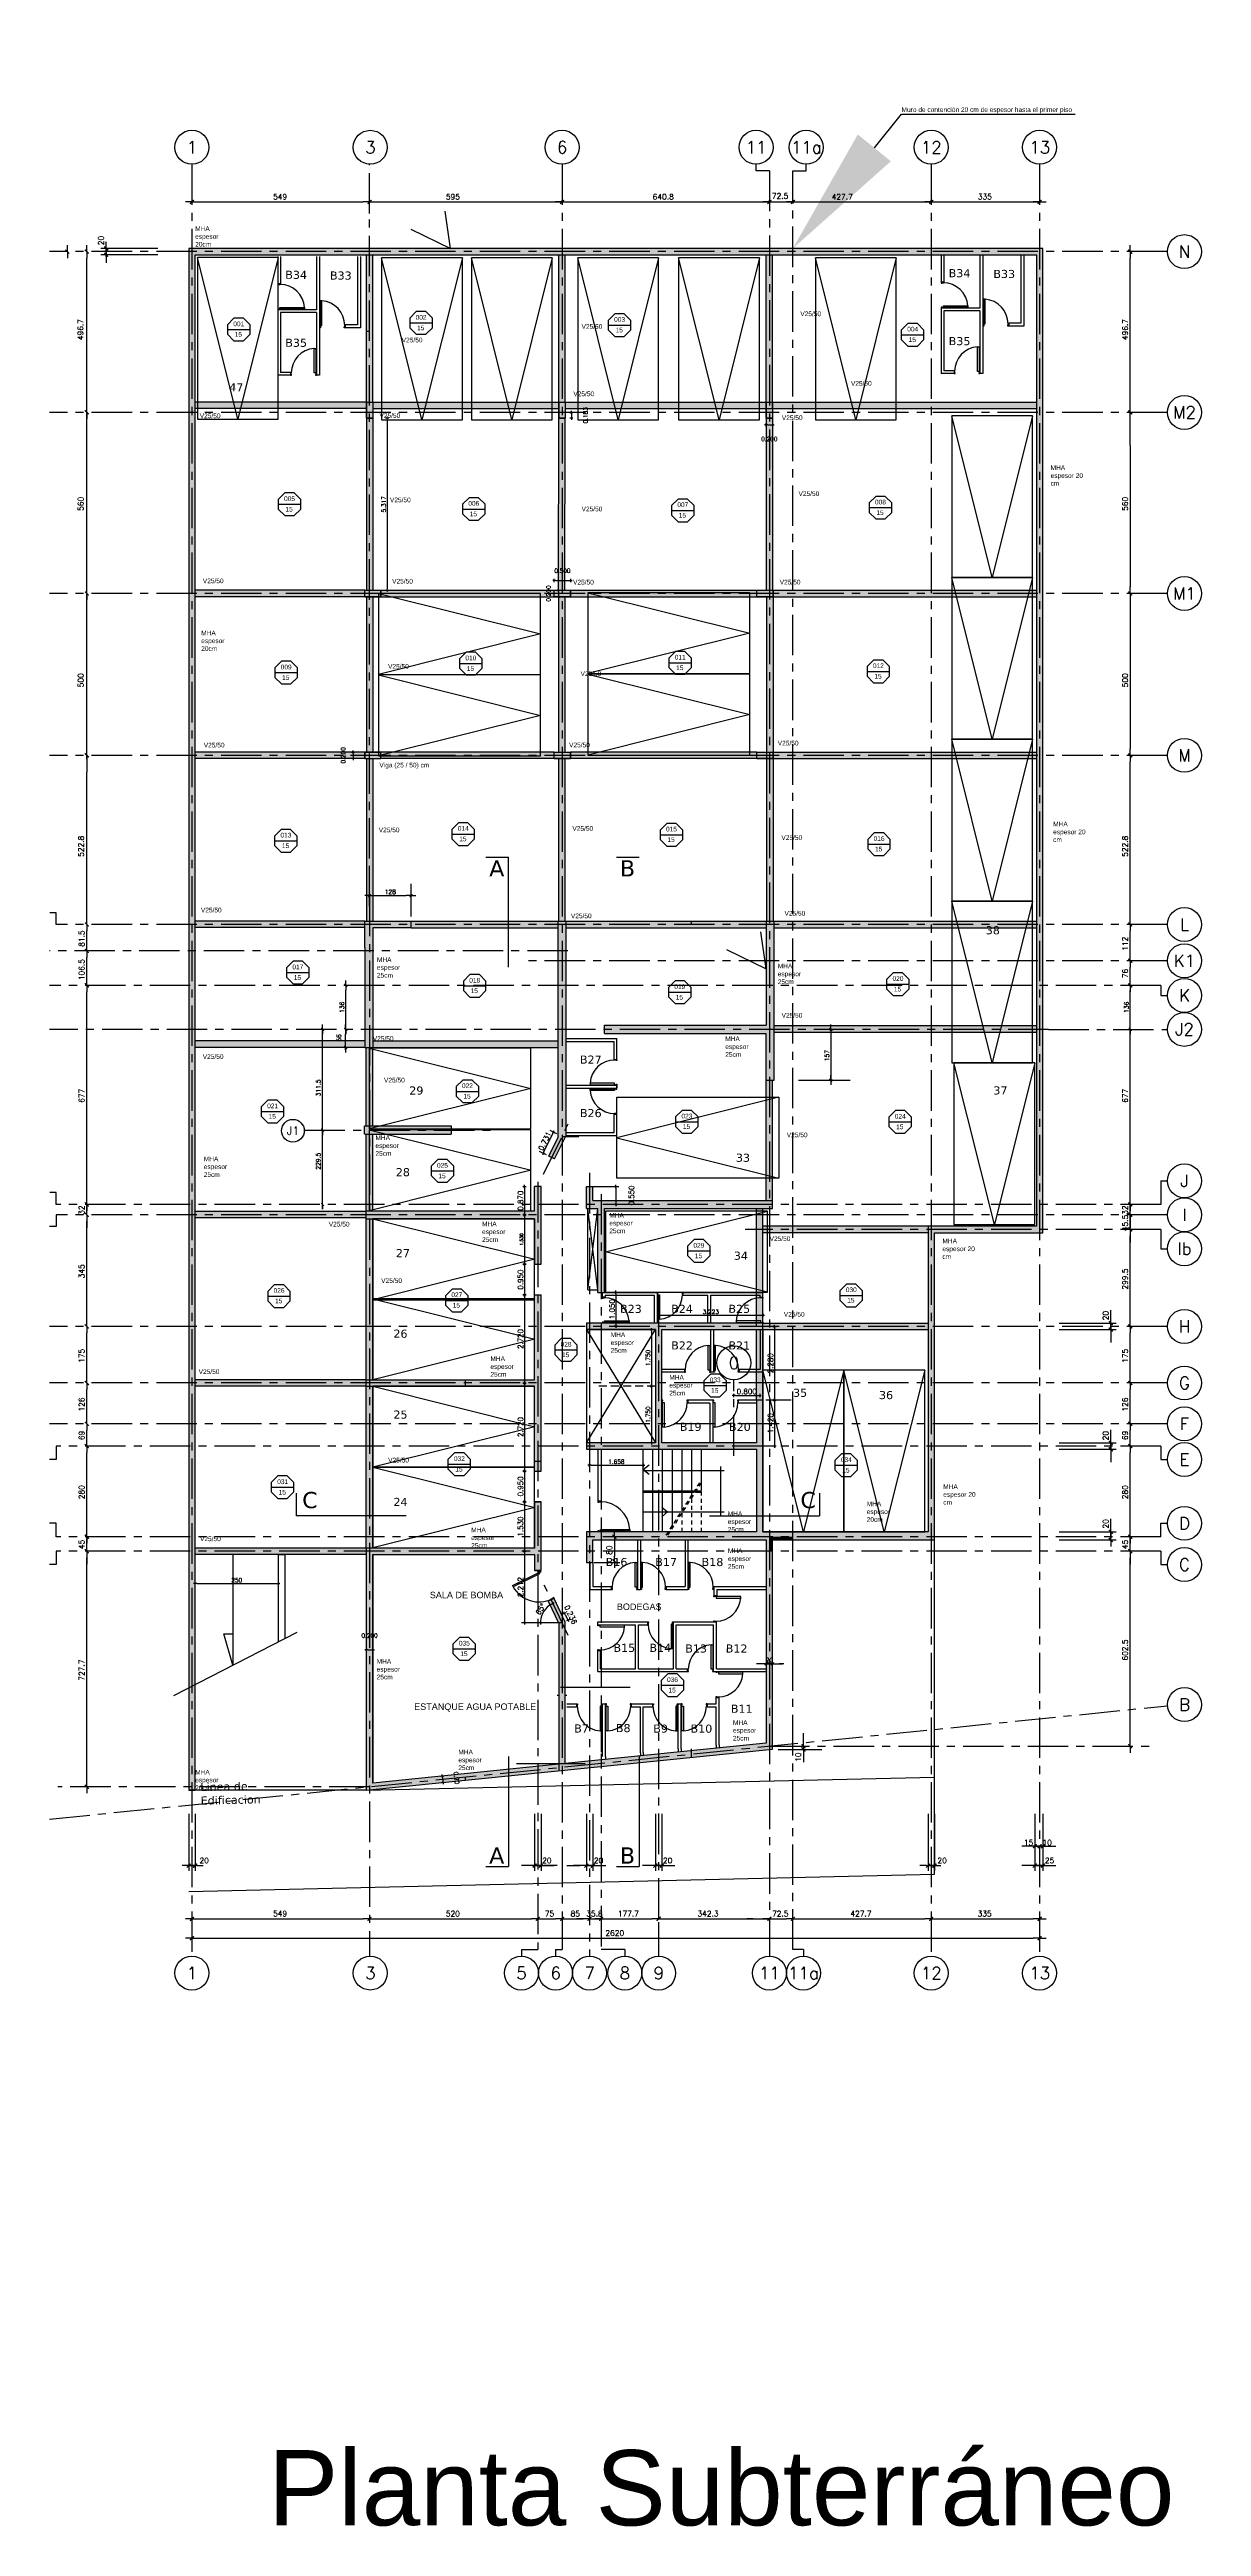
# Model space of a CAD drawing. Header units: millimetres. Extents: x -13 to 194, y -13 to 66.
# Drawn here: x 1.1 to 36.7, y -12 to 64.6 of the extents above; entities that cross this region are included whole.
import ezdxf
from ezdxf import colors
from ezdxf.entities.mleader import LeaderData, LeaderLine
from ezdxf.enums import TextEntityAlignment as Align
from ezdxf.math import Vec2, Vec3

# ---------------------------------------------------------------- set-up
doc = ezdxf.new("R2010")
doc.units = ezdxf.units.MM
for name, pattern in [('CENTER', [2, 1.25, -0.25, 0.25, -0.25]), ('HIDDEN', [0.375, 0.25, -0.125]), ('HIDDEN2', [0.1875, 0.125, -0.0625])]:
    doc.linetypes.add(name, pattern=pattern)
for name, color, linetype in [('01', 1, 'Continuous'), ('03', 3, 'Continuous'), ('04', 4, 'Continuous'), ('06', 6, 'Continuous'), ('Capa1', 80, 'Continuous'), ('COTAS', 1, 'Continuous'), ('COTAS1', 2, 'Continuous'), ('Cotas2', 1, 'Continuous'), ('EJES', 1, 'CENTER'), ('GRIS', 9, 'Continuous'), ('LOSAS', 7, 'Continuous'), ('Muebles', 2, 'Continuous'), ('MURO', 5, 'Continuous'), ('Muros', 5, 'Continuous'), ('MUROS_EST', 5, 'Continuous'), ('PUERTAS', 1, 'Continuous'), ('revision', 1, 'Continuous'), ('Tabiques', 4, 'Continuous'), ('Textos', 2, 'Continuous'), ('VIGAS_1', 2, 'Continuous')]:
    doc.layers.add(name, color=color, linetype=linetype)
doc.layers.add('VEJETACION', color=8, linetype='Continuous', lineweight=15)
doc.styles.add('Arial', font='arial.ttf')
doc.styles.add('INTERARQ', font='ROMANS.SHX')
doc.styles.add('ROMAND', font='romand', dxfattribs={"height": 31.5})
doc.styles.add('ROMANS', font='romans.shx', dxfattribs={"height": 16.875})
doc.styles.get("Standard").update_dxf_attribs({"font": 'arial.ttf'})
doc.dimstyles.new('ESCALA_1-50', dxfattribs={"dimtxt": 0.13, "dimasz": 0.05, "dimexe": 0.18, "dimexo": 0.0625, "dimgap": 0.04, "dimtad": 1, "dimdec": 3, "dimzin": 0, "dimdsep": 46, "dimtxsty": 'INTERARQ', "dimblk": 'DIMTICK', "dimcen": 0.09, "dimse1": 1, "dimse2": 1, "dimclrd": 1, "dimclre": 1, "dimclrt": 2, "dimadec": 0, "dimazin": 0, "dimtfac": 4.5, "dimtdec": 3, "dimtofl": 0, "dimtmove": 2, "dimatfit": 3, "dimldrblk": 'DIMTICK', "dimfxl": 1, "dimtolj": 1, "dimtzin": 0, "dimarcsym": 0})
pattern_1 = [(0, (0, 0), (0, 6.985), [5.08, -1.905]), (90, (0, 0), (-6.985, 4e-16), [5.08, -1.905])]

# ---------------------------------------------------------------- blocks, each defined once
blk = doc.blocks.new('P_75')
at = {"color": 9}
blk.add_arc((-0.013, 0.059), 0.722, 93.33599, 179.93331, dxfattribs=at)
at = {"layer": 'PUERTAS'}
blk.add_lwpolyline([(-0.015, 0.06), (-0.055, 0.06), (-0.055, 0.78), (-0.015, 0.78)], close=True, dxfattribs=at)
for points in [[(-0.75, 0), (-0.725, 0), (-0.725, 0.02), (-0.735, 0.02), (-0.735, 0.06), (-0.75, 0.06)], [(0, 0.06), (-0.015, 0.06), (-0.015, 0.02), (-0.025, 0.02), (-0.025, 0), (0, 0)]]:
    blk.add_lwpolyline(points, dxfattribs=at)
blk = doc.blocks.new('EJE-1')
at = {"color": 3, "linetype": 'Continuous'}
blk.add_circle((0, 0), 35, dxfattribs=at)
at = {"color": 5, "linetype": 'Continuous', "style": 'ROMAND'}
blk.add_attdef('0', text='', height=25, dxfattribs=at).set_placement((0.2, 0), align=Align.MIDDLE)
blk = doc.blocks.new('DIMTICK')
at = {"color": 1}
for p, q in [((-1, 0), (1, 0)), ((0, 1), (0, -1))]:
    blk.add_line(p, q, dxfattribs=at)
at = {"color": 3, "const_width": 0.141}
blk.add_lwpolyline([(0.7, 0.7), (-0.7, -0.7)], dxfattribs=at)
blk = doc.blocks.new('*D41')
at = {"layer": '06', "color": 1, "lineweight": -2, "transparency": 16777216}
blk.add_line((18.619, 26.134), (18.619, 25.184), dxfattribs=at)
at = {"layer": 'Defpoints', "color": 0, "transparency": 16777216}
for p in [(18.326, 26.184), (18.326, 25.134), (18.619, 25.134)]:
    blk.add_point(p, dxfattribs=at)
at = {"layer": '06', "color": 1, "lineweight": -2, "transparency": 16777216, "xscale": 0.05, "yscale": 0.05, "zscale": 0.05}
for p, rotation in [((18.619, 26.184), 90), ((18.619, 25.134), 270)]:
    blk.add_blockref('DIMTICK', p, dxfattribs=dict(at, rotation=rotation))
at = {"layer": '06', "color": 2, "transparency": 16777216, "insert": (18.499, 25.659), "char_height": 0.16, "attachment_point": 5, "rotation": 90, "style": 'INTERARQ'}
blk.add_mtext('\\A1;1.050', dxfattribs=at)
blk = doc.blocks.new('*D106')
at = {"layer": '06', "color": 1, "lineweight": -2, "transparency": 16777216}
blk.add_line((16.39, 30.519), (16.668, 31.086), dxfattribs=at)
at = {"layer": 'Defpoints', "color": 0, "transparency": 16777216}
for p in [(16.69, 31.131), (16.955, 31.001), (16.633, 30.344)]:
    blk.add_point(p, dxfattribs=at)
at = {"layer": '06', "color": 1, "lineweight": -2, "transparency": 16777216, "xscale": 0.05, "yscale": 0.05, "zscale": 0.05}
for p, rotation in [((16.69, 31.131), 63.88523113574364), ((16.368, 30.474), 243.8852311357437)]:
    blk.add_blockref('DIMTICK', p, dxfattribs=dict(at, rotation=rotation))
at = {"layer": '06', "color": 2, "transparency": 16777216, "insert": (16.421, 30.855), "char_height": 0.16, "attachment_point": 5, "rotation": 63.88523, "style": 'INTERARQ'}
blk.add_mtext('\\A1;0.731', dxfattribs=at)
blk = doc.blocks.new('*D107')
at = {"layer": '06', "color": 1, "lineweight": -2, "transparency": 16777216}
blk.add_line((15.791, 29.397), (15.791, 28.627), dxfattribs=at)
at = {"layer": 'Defpoints', "color": 0, "transparency": 16777216}
for p in [(16.105, 29.447), (15.791, 28.577), (16.205, 28.577)]:
    blk.add_point(p, dxfattribs=at)
at = {"layer": '06', "color": 1, "lineweight": -2, "transparency": 16777216, "xscale": 0.05, "yscale": 0.05, "zscale": 0.05}
for p, rotation in [((15.791, 29.447), 90), ((15.791, 28.577), 270)]:
    blk.add_blockref('DIMTICK', p, dxfattribs=dict(at, rotation=rotation))
at = {"layer": '06', "color": 2, "transparency": 16777216, "insert": (15.671, 29.012), "char_height": 0.16, "attachment_point": 5, "rotation": 90, "style": 'INTERARQ'}
blk.add_mtext('\\A1;0.870', dxfattribs=at)
blk = doc.blocks.new('*D108')
at = {"color": 1, "lineweight": -2, "transparency": 16777216}
blk.add_line((15.791, 28.527), (15.791, 27.097), dxfattribs=at)
at = {"layer": 'Defpoints', "color": 0, "transparency": 16777216}
for p in [(16.205, 28.577), (15.791, 27.047), (16.205, 27.047)]:
    blk.add_point(p, dxfattribs=at)
at = {"color": 1, "lineweight": -2, "transparency": 16777216, "xscale": 0.05, "yscale": 0.05, "zscale": 0.05}
for p, rotation in [((15.791, 28.577), 90), ((15.791, 27.047), 270)]:
    blk.add_blockref('DIMTICK', p, dxfattribs=dict(at, rotation=rotation))
at = {"color": 2, "transparency": 16777216, "insert": (15.701, 27.812), "char_height": 0.1, "attachment_point": 5, "rotation": 90, "style": 'INTERARQ'}
blk.add_mtext('\\A1;1.530', dxfattribs=at)
blk = doc.blocks.new('*D109')
at = {"layer": '06', "color": 1, "lineweight": -2, "transparency": 16777216}
blk.add_line((15.791, 26.997), (15.791, 26.147), dxfattribs=at)
at = {"layer": 'Defpoints', "color": 0, "transparency": 16777216}
for p in [(16.205, 27.047), (15.791, 26.097), (16.105, 26.097)]:
    blk.add_point(p, dxfattribs=at)
at = {"layer": '06', "color": 1, "lineweight": -2, "transparency": 16777216, "xscale": 0.05, "yscale": 0.05, "zscale": 0.05}
for p, rotation in [((15.791, 27.047), 90), ((15.791, 26.097), 270)]:
    blk.add_blockref('DIMTICK', p, dxfattribs=dict(at, rotation=rotation))
at = {"layer": '06', "color": 2, "transparency": 16777216, "insert": (15.671, 26.572), "char_height": 0.16, "attachment_point": 5, "rotation": 90, "style": 'INTERARQ'}
blk.add_mtext('\\A1;0.950', dxfattribs=at)
blk = doc.blocks.new('*D110')
at = {"layer": '06', "color": 1, "lineweight": -2, "transparency": 16777216}
blk.add_line((15.791, 26.047), (15.791, 23.427), dxfattribs=at)
at = {"layer": 'Defpoints', "color": 0, "transparency": 16777216}
for p in [(16.105, 26.097), (15.791, 23.377), (16.205, 23.377)]:
    blk.add_point(p, dxfattribs=at)
at = {"layer": '06', "color": 1, "lineweight": -2, "transparency": 16777216, "xscale": 0.05, "yscale": 0.05, "zscale": 0.05}
for p, rotation in [((15.791, 26.097), 90), ((15.791, 23.377), 270)]:
    blk.add_blockref('DIMTICK', p, dxfattribs=dict(at, rotation=rotation))
at = {"layer": '06', "color": 2, "transparency": 16777216, "insert": (15.671, 24.737), "char_height": 0.16, "attachment_point": 5, "rotation": 90, "style": 'INTERARQ'}
blk.add_mtext('\\A1;2.720', dxfattribs=at)
blk = doc.blocks.new('*D111')
at = {"layer": '06', "color": 1, "lineweight": -2, "transparency": 16777216}
blk.add_line((15.791, 23.327), (15.791, 20.707), dxfattribs=at)
at = {"layer": 'Defpoints', "color": 0, "transparency": 16777216}
for p in [(16.205, 23.377), (15.791, 20.657), (16.205, 20.657)]:
    blk.add_point(p, dxfattribs=at)
at = {"layer": '06', "color": 1, "lineweight": -2, "transparency": 16777216, "xscale": 0.05, "yscale": 0.05, "zscale": 0.05}
for p, rotation in [((15.791, 23.377), 90), ((15.791, 20.657), 270)]:
    blk.add_blockref('DIMTICK', p, dxfattribs=dict(at, rotation=rotation))
at = {"layer": '06', "color": 2, "transparency": 16777216, "insert": (15.671, 22.017), "char_height": 0.16, "attachment_point": 5, "rotation": 90, "style": 'INTERARQ'}
blk.add_mtext('\\A1;2.720', dxfattribs=at)
blk = doc.blocks.new('*D112')
at = {"layer": '06', "color": 1, "lineweight": -2, "transparency": 16777216}
blk.add_line((15.791, 20.607), (15.791, 19.757), dxfattribs=at)
at = {"layer": 'Defpoints', "color": 0, "transparency": 16777216}
for p in [(16.205, 20.657), (15.791, 19.707), (16.205, 19.707)]:
    blk.add_point(p, dxfattribs=at)
at = {"layer": '06', "color": 1, "lineweight": -2, "transparency": 16777216, "xscale": 0.05, "yscale": 0.05, "zscale": 0.05}
for p, rotation in [((15.791, 20.657), 90), ((15.791, 19.707), 270)]:
    blk.add_blockref('DIMTICK', p, dxfattribs=dict(at, rotation=rotation))
at = {"layer": '06', "color": 2, "transparency": 16777216, "insert": (15.671, 20.182), "char_height": 0.16, "attachment_point": 5, "rotation": 90, "style": 'INTERARQ'}
blk.add_mtext('\\A1;0.950', dxfattribs=at)
blk = doc.blocks.new('*D113')
at = {"layer": '06', "color": 1, "lineweight": -2, "transparency": 16777216}
blk.add_line((15.791, 19.657), (15.791, 18.227), dxfattribs=at)
at = {"layer": 'Defpoints', "color": 0, "transparency": 16777216}
for p in [(16.205, 19.707), (15.791, 18.177), (16.205, 18.177)]:
    blk.add_point(p, dxfattribs=at)
at = {"layer": '06', "color": 1, "lineweight": -2, "transparency": 16777216, "xscale": 0.05, "yscale": 0.05, "zscale": 0.05}
for p, rotation in [((15.791, 19.707), 90), ((15.791, 18.177), 270)]:
    blk.add_blockref('DIMTICK', p, dxfattribs=dict(at, rotation=rotation))
at = {"layer": '06', "color": 2, "transparency": 16777216, "insert": (15.671, 18.942), "char_height": 0.16, "attachment_point": 5, "rotation": 90, "style": 'INTERARQ'}
blk.add_mtext('\\A1;1.530', dxfattribs=at)
blk = doc.blocks.new('*D114')
at = {"layer": '06', "color": 1, "lineweight": -2, "transparency": 16777216}
blk.add_arc((16.955, 15.965), 0.667, 119.55217, 175.70337, dxfattribs=at)
at = {"layer": 'Defpoints', "color": 0, "transparency": 16777216}
for p in [(16.469, 16.421), (16.62, 16.675), (16.854, 16.178), (15.635, 15.965), (16.955, 15.965)]:
    blk.add_point(p, dxfattribs=at)
at = {"layer": '06', "color": 1, "lineweight": -2, "transparency": 16777216, "xscale": 0.05, "yscale": 0.05, "zscale": 0.05}
for p, rotation in [((16.67, 16.568), 27.40385646148732), ((16.288, 15.965), 267.8516849572949)]:
    blk.add_blockref('DIMTICK', p, dxfattribs=dict(at, rotation=rotation))
at = {"layer": '06', "color": 2, "transparency": 16777216, "insert": (16.29, 16.386), "char_height": 0.16, "attachment_point": 5, "rotation": 57.62777, "style": 'INTERARQ'}
blk.add_mtext('\\A1;65°', dxfattribs=at)
blk = doc.blocks.new('*D115')
at = {"layer": '06', "color": 1, "lineweight": -2, "transparency": 16777216}
blk.add_line((17.055, 16.217), (17.112, 16.094), dxfattribs=at)
at = {"layer": 'Defpoints', "color": 0, "transparency": 16777216}
for p in [(16.854, 16.178), (16.955, 15.965), (17.134, 16.049)]:
    blk.add_point(p, dxfattribs=at)
at = {"layer": '06', "color": 1, "lineweight": -2, "transparency": 16777216, "xscale": 0.05, "yscale": 0.05, "zscale": 0.05}
for p, rotation in [((17.033, 16.262), 115.255541415723), ((17.134, 16.049), 295.255541415723)]:
    blk.add_blockref('DIMTICK', p, dxfattribs=dict(at, rotation=rotation))
at = {"layer": '06', "color": 2, "transparency": 16777216, "insert": (17.223, 16.217), "char_height": 0.16, "attachment_point": 5, "rotation": 295.25554, "style": 'INTERARQ'}
blk.add_mtext('\\A1;0.236', dxfattribs=at)
blk = doc.blocks.new('*D116')
at = {"layer": '06', "color": 1, "lineweight": -2, "transparency": 16777216}
blk.add_line((18.619, 29.397), (18.619, 28.947), dxfattribs=at)
at = {"layer": 'Defpoints', "color": 0, "transparency": 16777216}
for p in [(17.805, 29.447), (17.805, 28.897), (18.619, 28.897)]:
    blk.add_point(p, dxfattribs=at)
at = {"layer": '06', "color": 1, "lineweight": -2, "transparency": 16777216, "xscale": 0.05, "yscale": 0.05, "zscale": 0.05}
for p, rotation in [((18.619, 29.447), 90), ((18.619, 28.897), 270)]:
    blk.add_blockref('DIMTICK', p, dxfattribs=dict(at, rotation=rotation))
at = {"layer": '06', "color": 2, "transparency": 16777216, "insert": (19.099, 29.172), "char_height": 0.16, "attachment_point": 5, "rotation": 90, "style": 'INTERARQ'}
blk.add_mtext('\\A1;0.550', dxfattribs=at)
blk = doc.blocks.new('*D117')
at = {"layer": '01', "color": 1, "lineweight": -2, "transparency": 16777216}
blk.add_line((19.99, 25.472), (23.113, 25.472), dxfattribs=at)
at = {"layer": 'Defpoints', "color": 0, "transparency": 16777216}
for p in [(23.163, 25.472), (19.94, 25.127), (23.163, 25.127)]:
    blk.add_point(p, dxfattribs=at)
at = {"layer": '01', "color": 1, "lineweight": -2, "transparency": 16777216, "xscale": 0.05, "yscale": 0.05, "zscale": 0.05, "rotation": 180}
blk.add_blockref('DIMTICK', (19.94, 25.472), dxfattribs=at)
at = {"layer": '01', "color": 1, "lineweight": -2, "transparency": 16777216, "xscale": 0.05, "yscale": 0.05, "zscale": 0.05}
blk.add_blockref('DIMTICK', (23.163, 25.472), dxfattribs=at)
at = {"layer": '01', "color": 2, "transparency": 16777216, "insert": (21.551, 25.577), "char_height": 0.13, "attachment_point": 5, "style": 'INTERARQ'}
blk.add_mtext('\\A1;3.223', dxfattribs=at)
blk = doc.blocks.new('*D42')
at = {"layer": '06', "color": 1, "lineweight": -2, "transparency": 16777216}
blk.add_line((22.313, 22.994), (23.013, 22.994), dxfattribs=at)
at = {"layer": 'Defpoints', "color": 0, "transparency": 16777216}
for p in [(22.263, 23.184), (23.063, 23.184), (23.063, 22.994)]:
    blk.add_point(p, dxfattribs=at)
at = {"layer": '06', "color": 1, "lineweight": -2, "transparency": 16777216, "xscale": 0.05, "yscale": 0.05, "zscale": 0.05, "rotation": 180}
blk.add_blockref('DIMTICK', (22.263, 22.994), dxfattribs=at)
at = {"layer": '06', "color": 1, "lineweight": -2, "transparency": 16777216, "xscale": 0.05, "yscale": 0.05, "zscale": 0.05}
blk.add_blockref('DIMTICK', (23.063, 22.994), dxfattribs=at)
at = {"layer": '06', "color": 2, "transparency": 16777216, "insert": (22.663, 23.114), "char_height": 0.16, "attachment_point": 5, "style": 'INTERARQ'}
blk.add_mtext('\\A1;0.800', dxfattribs=at)
blk = doc.blocks.new('*D118')
at = {"layer": '06', "color": 1, "lineweight": -2, "transparency": 16777216}
blk.add_line((23.517, 25.077), (23.517, 22.897), dxfattribs=at)
at = {"layer": 'Defpoints', "color": 0, "transparency": 16777216}
for p in [(23.163, 25.127), (23.163, 22.847), (23.517, 22.847)]:
    blk.add_point(p, dxfattribs=at)
at = {"layer": '06', "color": 1, "lineweight": -2, "transparency": 16777216, "xscale": 0.05, "yscale": 0.05, "zscale": 0.05}
for p, rotation in [((23.517, 25.127), 90), ((23.517, 22.847), 270)]:
    blk.add_blockref('DIMTICK', p, dxfattribs=dict(at, rotation=rotation))
at = {"layer": '06', "color": 2, "transparency": 16777216, "insert": (23.397, 23.987), "char_height": 0.16, "attachment_point": 5, "rotation": 90, "style": 'INTERARQ'}
blk.add_mtext('\\A1;2.280', dxfattribs=at)
blk = doc.blocks.new('*D119')
at = {"layer": '06', "color": 1, "lineweight": -2, "transparency": 16777216}
blk.add_line((23.517, 22.797), (23.517, 21.477), dxfattribs=at)
at = {"layer": 'Defpoints', "color": 0, "transparency": 16777216}
for p in [(23.163, 22.847), (23.063, 21.427), (23.517, 21.427)]:
    blk.add_point(p, dxfattribs=at)
at = {"layer": '06', "color": 1, "lineweight": -2, "transparency": 16777216, "xscale": 0.05, "yscale": 0.05, "zscale": 0.05}
for p, rotation in [((23.517, 22.847), 90), ((23.517, 21.427), 270)]:
    blk.add_blockref('DIMTICK', p, dxfattribs=dict(at, rotation=rotation))
at = {"layer": '06', "color": 2, "transparency": 16777216, "insert": (23.397, 22.137), "char_height": 0.16, "attachment_point": 5, "rotation": 90, "style": 'INTERARQ'}
blk.add_mtext('\\A1;1.420', dxfattribs=at)
blk = doc.blocks.new('*D43')
at = {"layer": '06', "color": 1, "lineweight": -2, "transparency": 16777216}
blk.add_line((15.791, 18.127), (15.791, 16.015), dxfattribs=at)
at = {"layer": 'Defpoints', "color": 0, "transparency": 16777216}
for p in [(16.253, 18.177), (15.791, 15.965), (16.253, 15.965)]:
    blk.add_point(p, dxfattribs=at)
at = {"layer": '06', "color": 1, "lineweight": -2, "transparency": 16777216, "xscale": 0.05, "yscale": 0.05, "zscale": 0.05}
for p, rotation in [((15.791, 18.177), 90), ((15.791, 15.965), 270)]:
    blk.add_blockref('DIMTICK', p, dxfattribs=dict(at, rotation=rotation))
at = {"layer": '06', "color": 2, "transparency": 16777216, "insert": (15.671, 17.071), "char_height": 0.16, "attachment_point": 5, "rotation": 90, "style": 'INTERARQ'}
blk.add_mtext('\\A1;2.212', dxfattribs=at)
blk = doc.blocks.new('*D27')
at = {"layer": '01', "color": 1, "lineweight": -2, "transparency": 16777216}
blk.add_line((19.716, 24.977), (19.716, 23.327), dxfattribs=at)
at = {"layer": 'Defpoints', "color": 0, "transparency": 16777216}
for p in [(19.87, 25.027), (19.716, 23.277), (19.87, 23.277)]:
    blk.add_point(p, dxfattribs=at)
at = {"layer": '01', "color": 1, "lineweight": -2, "transparency": 16777216, "xscale": 0.05, "yscale": 0.05, "zscale": 0.05}
for p, rotation in [((19.716, 25.027), 90), ((19.716, 23.277), 270)]:
    blk.add_blockref('DIMTICK', p, dxfattribs=dict(at, rotation=rotation))
at = {"layer": '01', "color": 2, "transparency": 16777216, "insert": (19.611, 24.152), "char_height": 0.13, "attachment_point": 5, "rotation": 90, "style": 'INTERARQ'}
blk.add_mtext('\\A1;1.750', dxfattribs=at)
blk = doc.blocks.new('*D28')
at = {"layer": '01', "color": 1, "lineweight": -2, "transparency": 16777216}
blk.add_line((19.716, 23.227), (19.716, 21.577), dxfattribs=at)
at = {"layer": 'Defpoints', "color": 0, "transparency": 16777216}
for p in [(19.87, 23.277), (19.716, 21.527), (19.87, 21.527)]:
    blk.add_point(p, dxfattribs=at)
at = {"layer": '01', "color": 1, "lineweight": -2, "transparency": 16777216, "xscale": 0.05, "yscale": 0.05, "zscale": 0.05}
for p, rotation in [((19.716, 23.277), 90), ((19.716, 21.527), 270)]:
    blk.add_blockref('DIMTICK', p, dxfattribs=dict(at, rotation=rotation))
at = {"layer": '01', "color": 2, "transparency": 16777216, "insert": (19.611, 22.402), "char_height": 0.13, "attachment_point": 5, "rotation": 90, "style": 'INTERARQ'}
blk.add_mtext('\\A1;1.750', dxfattribs=at)
blk = doc.blocks.new('*D168')
at = {"layer": '04', "color": 1, "lineweight": -2, "transparency": 16777216}
blk.add_line((17.855, 20.838), (19.413, 20.838), dxfattribs=at)
at = {"layer": 'Defpoints', "color": 0, "transparency": 16777216}
for p in [(17.805, 21.427), (19.463, 21.327), (19.463, 20.838)]:
    blk.add_point(p, dxfattribs=at)
at = {"layer": '04', "color": 1, "lineweight": -2, "transparency": 16777216, "xscale": 0.05, "yscale": 0.05, "zscale": 0.05, "rotation": 180}
blk.add_blockref('DIMTICK', (17.805, 20.838), dxfattribs=at)
at = {"layer": '04', "color": 1, "lineweight": -2, "transparency": 16777216, "xscale": 0.05, "yscale": 0.05, "zscale": 0.05}
blk.add_blockref('DIMTICK', (19.463, 20.838), dxfattribs=at)
at = {"layer": '04', "color": 2, "transparency": 16777216, "insert": (18.634, 20.943), "char_height": 0.13, "attachment_point": 5, "style": 'INTERARQ'}
blk.add_mtext('\\A1;1.658', dxfattribs=at)
blk = doc.blocks.new('*D169')
at = {"layer": 'Defpoints', "color": 0, "transparency": 16777216}
for p in [(5.615, 17.803), (8.185, 17.803), (8.185, 17.178)]:
    blk.add_point(p, dxfattribs=at)
at = {"layer": 'Muebles', "color": 1, "lineweight": -2, "transparency": 16777216}
blk.add_line((5.665, 17.178), (8.135, 17.178), dxfattribs=at)
at = {"layer": 'Muebles', "color": 1, "lineweight": -2, "transparency": 16777216, "xscale": 0.05, "yscale": 0.05, "zscale": 0.05, "rotation": 180}
blk.add_blockref('DIMTICK', (5.615, 17.178), dxfattribs=at)
at = {"layer": 'Muebles', "color": 1, "lineweight": -2, "transparency": 16777216, "xscale": 0.05, "yscale": 0.05, "zscale": 0.05}
blk.add_blockref('DIMTICK', (8.185, 17.178), dxfattribs=at)
at = {"layer": 'Muebles', "color": 2, "transparency": 16777216, "insert": (6.9, 17.283), "char_height": 0.13, "attachment_point": 5, "style": 'INTERARQ'}
blk.add_mtext('\\A1;250', dxfattribs=at)
blk = doc.blocks.new('TICK1')
at = {"color": 2}
for points in [[(0, 0), (-1, 0)], [(0, 0), (1, 0)]]:
    blk.add_lwpolyline(points, dxfattribs=at)
at = {"color": 2, "const_width": 0.2}
blk.add_lwpolyline([(-0.3, -0.3), (0.3, 0.3)], dxfattribs=at)
blk = doc.blocks.new('*D207')
at = {"layer": 'Defpoints', "color": 0, "transparency": 16777216}
for p in [(10.905, 15.135), (11.105, 15.135), (11.105, 15.135)]:
    blk.add_point(p, dxfattribs=at)
at = {"layer": 'Muebles', "color": 1, "lineweight": -2, "transparency": 16777216}
blk.add_line((10.955, 15.135), (11.055, 15.135), dxfattribs=at)
at = {"layer": 'Muebles', "color": 1, "lineweight": -2, "transparency": 16777216, "xscale": 0.05, "yscale": 0.05, "zscale": 0.05, "rotation": 180}
blk.add_blockref('DIMTICK', (10.905, 15.135), dxfattribs=at)
at = {"layer": 'Muebles', "color": 1, "lineweight": -2, "transparency": 16777216, "xscale": 0.05, "yscale": 0.05, "zscale": 0.05}
blk.add_blockref('DIMTICK', (11.105, 15.135), dxfattribs=at)
at = {"layer": 'Muebles', "color": 2, "transparency": 16777216, "insert": (11.005, 15.57), "char_height": 0.13, "attachment_point": 5, "style": 'INTERARQ'}
blk.add_mtext('\\A1;0.200', dxfattribs=at)
blk = doc.blocks.new('*D208')
at = {"layer": 'Defpoints', "color": 0, "transparency": 16777216}
for p in [(16.715, 47.876), (17.215, 48.176), (17.215, 47.876)]:
    blk.add_point(p, dxfattribs=at)
at = {"layer": 'Muebles', "color": 1, "lineweight": -2, "transparency": 16777216}
blk.add_line((16.765, 48.176), (17.165, 48.176), dxfattribs=at)
at = {"layer": 'Muebles', "color": 1, "lineweight": -2, "transparency": 16777216, "xscale": 0.05, "yscale": 0.05, "zscale": 0.05, "rotation": 180}
blk.add_blockref('DIMTICK', (16.715, 48.176), dxfattribs=at)
at = {"layer": 'Muebles', "color": 1, "lineweight": -2, "transparency": 16777216, "xscale": 0.05, "yscale": 0.05, "zscale": 0.05}
blk.add_blockref('DIMTICK', (17.215, 48.176), dxfattribs=at)
at = {"layer": 'Muebles', "color": 2, "transparency": 16777216, "insert": (16.965, 48.481), "char_height": 0.13, "attachment_point": 5, "style": 'INTERARQ'}
blk.add_mtext('\\A1;0.500', dxfattribs=at)
blk = doc.blocks.new('*D209')
at = {"layer": 'Defpoints', "color": 0, "transparency": 16777216}
for p in [(16.841, 47.676), (17.215, 47.876), (17.215, 47.676)]:
    blk.add_point(p, dxfattribs=at)
at = {"layer": 'Muebles', "color": 1, "lineweight": -2, "transparency": 16777216}
blk.add_line((16.841, 47.826), (16.841, 47.726), dxfattribs=at)
at = {"layer": 'Muebles', "color": 1, "lineweight": -2, "transparency": 16777216, "xscale": 0.05, "yscale": 0.05, "zscale": 0.05}
for p, rotation in [((16.841, 47.876), 90), ((16.841, 47.676), 270)]:
    blk.add_blockref('DIMTICK', p, dxfattribs=dict(at, rotation=rotation))
at = {"layer": 'Muebles', "color": 2, "transparency": 16777216, "insert": (16.536, 47.776), "char_height": 0.13, "attachment_point": 5, "rotation": 90, "style": 'INTERARQ'}
blk.add_mtext('\\A1;0.200', dxfattribs=at)
blk = doc.blocks.new('*D210')
at = {"layer": 'Defpoints', "color": 0, "transparency": 16777216}
for p in [(17.055, 53.376), (17.055, 53.193), (17.242, 53.193)]:
    blk.add_point(p, dxfattribs=at)
at = {"layer": 'Muebles', "color": 1, "lineweight": -2, "transparency": 16777216}
blk.add_line((17.242, 53.326), (17.242, 53.243), dxfattribs=at)
at = {"layer": 'Muebles', "color": 1, "lineweight": -2, "transparency": 16777216, "xscale": 0.05, "yscale": 0.05, "zscale": 0.05}
for p, rotation in [((17.242, 53.376), 90), ((17.242, 53.193), 270)]:
    blk.add_blockref('DIMTICK', p, dxfattribs=dict(at, rotation=rotation))
at = {"layer": 'Muebles', "color": 2, "transparency": 16777216, "insert": (17.677, 53.284), "char_height": 0.13, "attachment_point": 5, "rotation": 90, "style": 'INTERARQ'}
blk.add_mtext('\\A1;0.183', dxfattribs=at)
blk = doc.blocks.new('*D212')
at = {"layer": 'Defpoints', "color": 0, "transparency": 16777216}
for p in [(10.91, 42.876), (10.493, 42.676), (10.91, 42.676)]:
    blk.add_point(p, dxfattribs=at)
at = {"layer": 'Muebles', "color": 1, "lineweight": -2, "transparency": 16777216}
blk.add_line((10.493, 42.826), (10.493, 42.726), dxfattribs=at)
at = {"layer": 'Muebles', "color": 1, "lineweight": -2, "transparency": 16777216, "xscale": 0.05, "yscale": 0.05, "zscale": 0.05}
for p, rotation in [((10.493, 42.876), 90), ((10.493, 42.676), 270)]:
    blk.add_blockref('DIMTICK', p, dxfattribs=dict(at, rotation=rotation))
at = {"layer": 'Muebles', "color": 2, "transparency": 16777216, "insert": (10.188, 42.776), "char_height": 0.13, "attachment_point": 5, "rotation": 90, "style": 'INTERARQ'}
blk.add_mtext('\\A1;0.200', dxfattribs=at)
blk = doc.blocks.new('*D214')
at = {"layer": 'Defpoints', "color": 0, "transparency": 16777216}
for p in [(23.261, 53.273), (23.461, 53.273), (23.461, 52.987)]:
    blk.add_point(p, dxfattribs=at)
at = {"layer": 'Muebles', "color": 1, "lineweight": -2, "transparency": 16777216}
blk.add_line((23.311, 52.987), (23.411, 52.987), dxfattribs=at)
at = {"layer": 'Muebles', "color": 1, "lineweight": -2, "transparency": 16777216, "xscale": 0.05, "yscale": 0.05, "zscale": 0.05, "rotation": 180}
blk.add_blockref('DIMTICK', (23.261, 52.987), dxfattribs=at)
at = {"layer": 'Muebles', "color": 1, "lineweight": -2, "transparency": 16777216, "xscale": 0.05, "yscale": 0.05, "zscale": 0.05}
blk.add_blockref('DIMTICK', (23.461, 52.987), dxfattribs=at)
at = {"layer": 'Muebles', "color": 2, "transparency": 16777216, "insert": (23.361, 52.552), "char_height": 0.13, "attachment_point": 5, "style": 'INTERARQ'}
blk.add_mtext('\\A1;0.200', dxfattribs=at)
blk = doc.blocks.new('*D217')
at = {"layer": 'Defpoints', "color": 0, "transparency": 16777216}
for p in [(11.106, 53.193), (11.005, 47.876), (11.547, 47.876)]:
    blk.add_point(p, dxfattribs=at)
at = {"layer": 'VEJETACION', "color": 1, "lineweight": -2, "transparency": 16777216}
blk.add_line((11.547, 53.143), (11.547, 47.926), dxfattribs=at)
at = {"layer": 'VEJETACION', "color": 1, "lineweight": -2, "transparency": 16777216, "xscale": 0.05, "yscale": 0.05, "zscale": 0.05}
for p, rotation in [((11.547, 53.193), 90), ((11.547, 47.876), 270)]:
    blk.add_blockref('DIMTICK', p, dxfattribs=dict(at, rotation=rotation))
at = {"layer": 'VEJETACION', "color": 2, "transparency": 16777216, "insert": (11.442, 50.534), "char_height": 0.13, "attachment_point": 5, "rotation": 90, "style": 'INTERARQ'}
blk.add_mtext('\\A1;5.317', dxfattribs=at)

msp = doc.modelspace()

# ---------------------------------------------------------------- hatches: boundary and pattern name
at = {"layer": 'COTAS', "transparency": 33554687}
h = msp.add_hatch(color=5, dxfattribs=at)
h.dxf.hatch_style = 1
h.paths.add_polyline_path([(5.6149, 37.5473), (5.5149, 37.5473), (5.5149, 36.7327), (5.6149, 36.7327)])
h.paths.add_polyline_path([(11.0049, 42.8757), (10.8546, 42.8757), (10.8546, 42.7757), (11.0049, 42.7757)])
h.paths.add_polyline_path([(11.3546, 42.8757), (11.0049, 42.8757), (11.0049, 42.7757), (11.3546, 42.7757)])
h.paths.add_polyline_path([(11.3546, 42.7757), (11.0049, 42.7757), (11.0049, 42.6757), (11.3546, 42.6757)])
h.paths.add_polyline_path([(11.0049, 42.7757), (10.8546, 42.7757), (10.8546, 42.6757), (11.0049, 42.6757)])
h.paths.add_polyline_path([(31.7149, 58.3427), (28.3649, 58.3427), (28.3649, 58.2427), (31.6149, 58.2427), (31.6149, 53.3757), (31.7149, 53.3757)])
h.paths.add_polyline_path([(31.7149, 58.4427), (28.3649, 58.4427), (28.3649, 58.3427), (31.7149, 58.3427)])
h.paths.add_polyline_path([(31.8149, 58.4427), (31.7149, 58.4427), (31.7149, 58.3427), (31.8149, 58.3427)])
h = msp.add_hatch(color=5, dxfattribs=at)
h.dxf.hatch_style = 1
h.paths.add_polyline_path([(16.955, 42.8757), (16.7148, 42.8757), (16.7148, 42.7757), (16.955, 42.7757)])
h.paths.add_polyline_path([(17.2148, 42.8757), (16.955, 42.8757), (16.955, 42.7757), (17.2148, 42.7757)])
h.paths.add_polyline_path([(17.2148, 42.7757), (16.955, 42.7757), (16.955, 42.6757), (17.2148, 42.6757)])
h.paths.add_polyline_path([(16.955, 42.7757), (16.7148, 42.7757), (16.7148, 42.6757), (16.955, 42.6757)])
h.paths.add_polyline_path([(16.955, 58.3427), (11.0049, 58.3427), (11.0049, 58.2427), (15.2149, 58.2427), (16.955, 58.2427)])
h.paths.add_polyline_path([(16.955, 58.4427), (15.4649, 58.4427), (11.0049, 58.4427), (11.0049, 58.3427), (16.955, 58.3427)])
h.paths.add_polyline_path([(11.0049, 58.4427), (5.5149, 58.4427), (5.5149, 58.3427), (11.0049, 58.3427)])
h = msp.add_hatch(color=5, dxfattribs=at)
h.dxf.hatch_style = 1
h.paths.add_polyline_path([(28.3649, 58.3427), (24.0878, 58.3427), (24.0878, 58.2427), (28.3649, 58.2427)])
h.paths.add_polyline_path([(28.3649, 58.4427), (24.0878, 58.4427), (24.0878, 58.3427), (28.3649, 58.3427)])
h.paths.add_polyline_path([(24.0878, 58.4427), (23.363, 58.4427), (23.363, 58.3427), (24.0878, 58.3427)])
h.paths.add_polyline_path([(24.0878, 58.3427), (23.363, 58.3427), (23.363, 58.2427), (24.0878, 58.2427)])
h.paths.add_polyline_path([(23.363, 47.7757), (22.9781, 47.7757), (22.9781, 47.6757), (23.363, 47.6757)])
h.paths.add_polyline_path([(23.363, 47.8757), (22.9781, 47.8757), (22.9781, 47.7757), (23.363, 47.7757)])
h.paths.add_polyline_path([(23.4781, 47.8757), (23.363, 47.8757), (23.363, 47.7757), (23.4781, 47.7757)])
h.paths.add_polyline_path([(23.4781, 47.7757), (23.363, 47.7757), (23.363, 47.6757), (23.4781, 47.6757)])
h.paths.add_polyline_path([(17.2148, 47.8757), (16.955, 47.8757), (16.955, 47.7757), (17.2148, 47.7757)])
h.paths.add_polyline_path([(17.2148, 47.7757), (16.955, 47.7757), (16.955, 47.6757), (17.2148, 47.6757)])
h.paths.add_polyline_path([(16.955, 47.7757), (16.7148, 47.7757), (16.7148, 47.6757), (16.955, 47.6757)])
h.paths.add_polyline_path([(16.955, 47.8757), (16.7148, 47.8757), (16.7148, 47.7757), (16.955, 47.7757)])
h.paths.add_polyline_path([(11.0049, 47.8757), (10.8546, 47.8757), (10.8546, 47.7757), (11.0049, 47.7757)])
h.paths.add_polyline_path([(11.0049, 47.7757), (10.8546, 47.7757), (10.8546, 47.6757), (11.0049, 47.6757)])
h.paths.add_polyline_path([(11.3546, 47.7757), (11.0049, 47.7757), (11.0049, 47.6757), (11.3546, 47.6757)])
h.paths.add_polyline_path([(11.3546, 47.8757), (11.0049, 47.8757), (11.0049, 47.7757), (11.3546, 47.7757)])
h.paths.add_polyline_path([(23.4781, 42.8757), (23.363, 42.8757), (23.363, 42.7757), (23.4781, 42.7757)])
h.paths.add_polyline_path([(23.363, 42.8757), (22.9781, 42.8757), (22.9781, 42.7757), (23.363, 42.7757)])
h.paths.add_polyline_path([(23.363, 42.7757), (22.9781, 42.7757), (22.9781, 42.6757), (23.363, 42.6757)])
h.paths.add_polyline_path([(23.4781, 42.7757), (23.363, 42.7757), (23.363, 42.6757), (23.4781, 42.6757)])
h = msp.add_hatch(color=5, dxfattribs=at)
h.dxf.hatch_style = 1
h.paths.add_polyline_path([(31.8149, 28.5773), (31.7149, 28.5773), (31.7149, 28.1227), (31.8149, 28.1227)])
h.paths.add_polyline_path([(31.8149, 28.1227), (31.7149, 28.1227), (31.7149, 28.0227), (31.8149, 28.0227)])
h.paths.add_polyline_path([(31.8149, 58.3427), (31.7149, 58.3427), (31.7149, 53.3757), (31.8149, 53.3757)])
h.paths.add_polyline_path([(11.0049, 53.6927), (10.9062, 53.6927), (10.9062, 53.3757), (11.0049, 53.3757)])
h.paths.add_polyline_path([(11.1062, 53.6927), (11.0049, 53.6927), (11.0049, 53.3757), (11.1062, 53.3757)])
h.paths.add_polyline_path([(11.0049, 53.3757), (10.9062, 53.3757), (10.9062, 53.1927), (11.0049, 53.1927)])
h.paths.add_polyline_path([(11.1062, 53.3757), (11.0049, 53.3757), (11.0049, 53.1927), (11.1062, 53.1927)])
h.paths.add_polyline_path([(17.055, 53.6927), (16.955, 53.6927), (16.955, 53.3757), (17.055, 53.3757)])
h.paths.add_polyline_path([(16.955, 53.6927), (16.855, 53.6927), (16.855, 53.3757), (16.955, 53.3757)])
h.paths.add_polyline_path([(16.955, 53.3757), (16.855, 53.3757), (16.855, 53.1927), (16.955, 53.1927)])
h.paths.add_polyline_path([(17.055, 53.3757), (16.955, 53.3757), (16.955, 53.1927), (17.055, 53.1927)])
h.paths.add_polyline_path([(23.363, 53.3757), (23.2608, 53.3757), (23.2608, 53.1927), (23.363, 53.1927)])
h.paths.add_polyline_path([(23.4608, 53.3757), (23.363, 53.3757), (23.363, 53.1927), (23.4608, 53.1927)])
h.paths.add_polyline_path([(23.4608, 53.6927), (23.363, 53.6927), (23.363, 53.3757), (23.4608, 53.3757)])
h.paths.add_polyline_path([(23.363, 53.6927), (23.2608, 53.6927), (23.2608, 53.3757), (23.363, 53.3757)])
h = msp.add_hatch(color=5, dxfattribs=at)
h.dxf.hatch_style = 1
h.paths.add_polyline_path([(5.6149, 42.7757), (5.5149, 42.7757), (5.5149, 37.5473), (5.6149, 37.5473)])
h.paths.add_polyline_path([(5.5149, 37.5473), (5.4149, 37.5473), (5.4149, 36.7327), (5.5149, 36.7327)])
h.paths.add_polyline_path([(5.5149, 36.7327), (5.4149, 36.7327), (5.4149, 35.6673), (5.5149, 35.6673)])
h.paths.add_polyline_path([(5.6149, 36.7327), (5.5149, 36.7327), (5.5149, 35.6673), (5.6149, 35.6673)])
h = msp.add_hatch(color=5, dxfattribs=at)
h.dxf.hatch_style = 1
h.paths.add_polyline_path([(31.7149, 42.7757), (31.6149, 42.7757), (31.6149, 42.3027), (31.6149, 37.5473), (31.7149, 37.5473)])
h.paths.add_polyline_path([(31.8149, 42.5527), (31.8149, 42.7757), (31.7149, 42.7757), (31.7149, 37.5473), (31.8149, 37.5473)])
h = msp.add_hatch(color=5, dxfattribs=at)
h.dxf.hatch_style = 1
h.paths.add_polyline_path([(12.2874, 37.6473), (11.0049, 37.6473), (11.0049, 37.5473), (12.2874, 37.5473)])
h.paths.add_polyline_path([(12.2874, 37.5473), (11.0049, 37.5473), (11.0049, 36.7327), (11.1049, 36.7327), (11.1049, 37.4473), (12.2874, 37.4473)])
h.paths.add_polyline_path([(11.0049, 37.6473), (10.8549, 37.6473), (10.8549, 37.5473), (11.0049, 37.5473)])
h.paths.add_polyline_path([(11.0049, 37.5473), (10.8549, 37.5473), (10.8549, 36.8327), (10.8549, 36.7327), (11.0049, 36.7327)])
h.paths.add_polyline_path([(11.0049, 36.7327), (10.8549, 36.7327), (10.8549, 35.6673), (11.0049, 35.6673)])
h.paths.add_polyline_path([(11.1049, 36.7327), (11.0049, 36.7327), (11.0049, 35.6673), (11.1049, 35.6673)])
h.paths.add_polyline_path([(23.513, 35.6673), (23.363, 35.6673), (23.363, 34.3071), (23.513, 34.3071)])
h.paths.add_polyline_path([(23.513, 36.4272), (23.363, 36.4272), (23.363, 35.6673), (23.513, 35.6673)])
h.paths.add_polyline_path([(23.363, 36.4272), (23.263, 36.4272), (23.263, 35.6673), (23.363, 35.6673)])
h.paths.add_polyline_path([(23.363, 35.6673), (23.263, 35.6673), (23.263, 34.4321), (18.2631, 34.4321), (18.2631, 34.3071), (23.363, 34.3071)])
h.paths.add_polyline_path([(16.955, 35.6673), (16.83, 35.6673), (16.83, 34.3071), (16.955, 34.3071)])
h.paths.add_polyline_path([(17.08, 35.6673), (16.955, 35.6673), (16.955, 34.3071), (17.08, 34.3071)])
h.paths.add_polyline_path([(17.08, 36.4272), (16.955, 36.4272), (16.955, 35.6673), (17.08, 35.6673)])
h.paths.add_polyline_path([(16.955, 36.4272), (16.83, 36.4272), (16.83, 35.6673), (16.955, 35.6673)])
h.paths.add_polyline_path([(16.955, 36.7327), (16.83, 36.7327), (16.83, 36.4272), (16.955, 36.4272)])
h.paths.add_polyline_path([(17.08, 36.7327), (16.955, 36.7327), (16.955, 36.4272), (17.08, 36.4272)])
h.paths.add_polyline_path([(17.08, 37.5473), (16.955, 37.5473), (16.955, 36.7327), (17.08, 36.7327)])
h.paths.add_polyline_path([(16.955, 37.5473), (16.83, 37.5473), (16.83, 36.7327), (16.955, 36.7327)])
h.paths.add_polyline_path([(16.955, 37.6473), (16.83, 37.6473), (16.83, 37.5473), (16.955, 37.5473)])
h.paths.add_polyline_path([(17.08, 37.6473), (16.955, 37.6473), (16.955, 37.5473), (17.08, 37.5473)])
h.paths.add_polyline_path([(11.0049, 35.6673), (10.8549, 35.6673), (10.8549, 34.3071), (11.0049, 34.3071)])
h.paths.add_polyline_path([(11.1049, 35.6673), (11.0049, 35.6673), (11.0049, 34.3071), (11.1049, 34.3071)])
h.paths.add_polyline_path([(11.0049, 34.3071), (10.8549, 34.3071), (10.8549, 33.7473), (11.0049, 33.7473)])
h.paths.add_polyline_path([(11.1049, 34.3071), (11.0049, 34.3071), (11.0049, 33.7473), (11.1049, 33.7473)])
h.paths.add_polyline_path([(23.363, 34.3071), (18.2631, 34.3071), (18.2631, 34.1821), (23.263, 34.1821), (23.263, 32.7373), (23.363, 32.7373)])
h.paths.add_polyline_path([(23.513, 34.3071), (23.363, 34.3071), (23.363, 32.7373), (23.513, 32.7373)])
h.paths.add_polyline_path([(23.513, 37.5473), (23.363, 37.5473), (23.363, 36.4272), (23.513, 36.4272)])
h.paths.add_polyline_path([(23.363, 37.5473), (23.263, 37.5473), (23.263, 36.4272), (23.363, 36.4272)])
h.paths.add_polyline_path([(23.363, 37.6473), (23.263, 37.6473), (23.263, 37.5473), (23.363, 37.5473)])
h.paths.add_polyline_path([(23.513, 37.6473), (23.363, 37.6473), (23.363, 37.5473), (23.513, 37.5473)])
h.paths.add_polyline_path([(23.363, 28.8973), (18.1631, 28.8973), (18.1631, 28.5773), (18.2631, 28.5773), (18.2631, 28.7723), (23.363, 28.7723)])
h.paths.add_polyline_path([(23.363, 29.0223), (18.1631, 29.0223), (18.1631, 28.8973), (23.363, 28.8973)])
h.paths.add_polyline_path([(18.1631, 28.5773), (18.0631, 28.5773), (18.0631, 26.1768), (18.1631, 26.1768)])
h.paths.add_polyline_path([(18.2631, 28.5773), (18.1631, 28.5773), (18.1631, 26.1768), (18.2631, 26.1768)])
h.paths.add_polyline_path([(19.9399, 25.2273), (18.1631, 25.2273), (18.1631, 25.1273), (19.9399, 25.1273)])
h.paths.add_polyline_path([(18.1631, 25.2273), (17.8049, 25.2273), (17.8049, 25.1273), (18.1631, 25.1273)])
h.paths.add_polyline_path([(17.8049, 25.2273), (17.7049, 25.2273), (17.7049, 25.1273), (17.8049, 25.1273)])
h.paths.add_polyline_path([(17.8049, 25.1273), (17.7049, 25.1273), (17.7049, 25.0273), (17.8049, 25.0273)])
h.paths.add_polyline_path([(18.1631, 25.1273), (17.8049, 25.1273), (17.8049, 25.0273), (18.1631, 25.0273)])
h.paths.add_polyline_path([(22.263, 21.5273), (20.0399, 21.5273), (20.0399, 22.1173), (19.9399, 22.1173), (19.9399, 21.4273), (22.263, 21.4273)])
h.paths.add_polyline_path([(19.9399, 22.1173), (19.8399, 22.1173), (19.8399, 21.5273), (18.1631, 21.5273), (18.1631, 21.4273), (19.9399, 21.4273)])
h.paths.add_polyline_path([(18.1631, 21.5273), (17.8049, 21.5273), (17.8049, 21.4273), (18.1631, 21.4273)])
h.paths.add_polyline_path([(17.8049, 21.5273), (17.7049, 21.5273), (17.7049, 21.4273), (17.8049, 21.4273)])
h.paths.add_polyline_path([(17.8049, 21.4273), (17.7049, 21.4273), (17.7049, 21.3273), (17.8049, 21.3273)])
h.paths.add_polyline_path([(18.1631, 21.4273), (17.8049, 21.4273), (17.8049, 21.3273), (18.1631, 21.3273)])
h.paths.add_polyline_path([(22.263, 21.4273), (19.9399, 21.4273), (19.9399, 21.3273), (22.263, 21.3273)])
h.paths.add_polyline_path([(23.163, 22.8473), (22.963, 22.8473), (22.963, 22.1173), (23.163, 22.1173)])
h.paths.add_polyline_path([(23.163, 22.1173), (22.963, 22.1173), (22.963, 21.5273), (22.263, 21.5273), (22.263, 21.4273), (23.163, 21.4273)])
h.paths.add_polyline_path([(17.8049, 18.1773), (17.7049, 18.1773), (17.7049, 17.8273), (17.8049, 17.8273)])
h.paths.add_polyline_path([(17.9049, 18.1773), (17.8049, 18.1773), (17.8049, 17.8273), (17.9049, 17.8273)])
h.paths.add_polyline_path([(17.9049, 18.5273), (18.1631, 18.5273), (18.1631, 18.6273), (17.8049, 18.6273), (17.8049, 18.1773), (17.9049, 18.1773)])
h.paths.add_polyline_path([(17.8049, 18.6273), (17.7049, 18.6273), (17.7049, 18.1773), (17.8049, 18.1773)])
h.paths.add_polyline_path([(17.8049, 18.7773), (17.7049, 18.7773), (17.7049, 18.6273), (17.8049, 18.6273)])
h.paths.add_polyline_path([(18.1631, 18.7773), (17.8049, 18.7773), (17.8049, 18.6273), (18.1631, 18.6273)])
h.paths.add_polyline_path([(19.9399, 18.7773), (18.1631, 18.7773), (18.1631, 18.6273), (19.9399, 18.6273)])
h.paths.add_polyline_path([(19.9399, 18.6273), (18.1631, 18.6273), (18.1631, 18.5273), (19.9399, 18.5273)])
h.paths.add_polyline_path([(23.363, 18.6273), (19.9399, 18.6273), (19.9399, 18.5273), (22.2074, 18.5273), (23.263, 18.5273), (23.263, 18.1773), (23.363, 18.1773)])
h.paths.add_polyline_path([(24.0878, 18.7773), (23.363, 18.7773), (23.363, 18.6273), (24.0878, 18.6273)])
h.paths.add_polyline_path([(23.463, 12.1524), (23.363, 12.1524), (23.363, 12.0534), (23.463, 12.0635)])
h.paths.add_polyline_path([(23.363, 12.1524), (23.348, 12.1524), (19.9399, 11.8067), (19.9399, 11.7062), (23.363, 12.0534)])
h.paths.add_polyline_path([(23.363, 14.6979), (23.263, 14.6979), (23.263, 12.2432), (19.9399, 11.9062), (19.9399, 11.8067), (23.348, 12.1524), (23.363, 12.1539)])
h.paths.add_polyline_path([(23.463, 14.6979), (23.363, 14.6979), (23.363, 12.1539), (23.463, 12.164)])
h.paths.add_polyline_path([(19.9399, 11.8067), (19.9399, 11.9062), (18.1631, 11.7259), (18.1631, 11.6264)])
h.paths.add_polyline_path([(19.9399, 11.8067), (18.1631, 11.6264), (18.1631, 11.5259), (19.9399, 11.7062)])
h.paths.add_polyline_path([(18.1631, 11.7259), (17.8049, 11.6896), (17.8049, 11.5901), (18.1631, 11.6264)])
h.paths.add_polyline_path([(18.1631, 11.6264), (17.8049, 11.5901), (17.8049, 11.4896), (18.1631, 11.5259)])
h.paths.add_polyline_path([(17.8049, 11.6896), (17.055, 11.6135), (17.055, 11.514), (17.8049, 11.5901)])
h.paths.add_polyline_path([(17.8049, 11.5901), (17.055, 11.514), (17.055, 11.4135), (17.8049, 11.4896)])
h.paths.add_polyline_path([(17.055, 11.514), (16.955, 11.5039), (16.955, 11.4034), (17.055, 11.4135)])
h.paths.add_polyline_path([(17.055, 11.605), (16.955, 11.605), (16.955, 11.5039), (17.055, 11.514)])
h.paths.add_polyline_path([(16.955, 11.605), (16.855, 11.605), (16.855, 11.5932), (16.855, 11.4938), (16.955, 11.5039)])
h.paths.add_polyline_path([(16.955, 11.5039), (16.855, 11.4938), (16.855, 11.3932), (16.955, 11.4034)])
h.paths.add_polyline_path([(16.855, 11.4938), (16.2049, 11.4278), (16.2049, 11.3273), (16.855, 11.3932)])
h.paths.add_polyline_path([(16.855, 11.5932), (16.2049, 11.5273), (16.2049, 11.4278), (16.855, 11.4938)])
h.paths.add_polyline_path([(11.0049, 18.2773), (10.9049, 18.2773), (10.9049, 18.1773), (11.0049, 18.1773)])
h = msp.add_hatch(color=5, dxfattribs=at)
h.dxf.hatch_style = 1
h.paths.add_polyline_path([(13.526, 31.3225), (11.0049, 31.3225), (11.0049, 31.1917), (13.526, 31.1917)], flags=17)
h.paths.add_polyline_path([(11.0049, 31.3225), (10.8533, 31.3225), (10.8533, 31.1917), (11.0049, 31.1917)], flags=17)
h.paths.add_polyline_path([(10.8533, 31.3225), (11.0049, 31.3225), (13.526, 31.3225), (13.526, 31.1917), (13.526, 31.0725), (10.8533, 31.0725)])
h = msp.add_hatch(color=5, dxfattribs=at)
h.dxf.hatch_style = 1
h.paths.add_polyline_path([(11.0049, 31.3225), (10.8533, 31.3225), (10.8533, 31.1917), (11.0049, 31.1917)])
h.paths.add_polyline_path([(13.526, 31.3225), (11.0049, 31.3225), (11.0049, 31.1917), (13.526, 31.1917)])
h = msp.add_hatch(color=5, dxfattribs=at)
h.dxf.hatch_style = 1
h.paths.add_polyline_path([(16.2049, 25.1273), (16.1049, 25.1273), (16.1049, 23.4773), (11.0049, 23.4773), (11.0049, 23.3773), (16.2049, 23.3773)])
h.paths.add_polyline_path([(16.3049, 25.1273), (16.2049, 25.1273), (16.2049, 23.3773), (16.3049, 23.3773)])
h.paths.add_polyline_path([(16.2049, 26.0973), (16.1049, 26.0973), (16.1049, 25.1273), (16.2049, 25.1273)])
h.paths.add_polyline_path([(16.3049, 26.0973), (16.2049, 26.0973), (16.2049, 25.1273), (16.3049, 25.1273)])
h.paths.add_polyline_path([(16.3049, 23.3773), (16.2049, 23.3773), (16.2049, 22.1173), (16.3049, 22.1173)])
h.paths.add_polyline_path([(16.2049, 23.3773), (11.0049, 23.3773), (11.0049, 23.2773), (16.1049, 23.2773), (16.1049, 22.1173), (16.2049, 22.1173)])
h.paths.add_polyline_path([(16.3049, 22.1173), (16.2049, 22.1173), (16.2049, 21.4273), (16.3049, 21.4273)])
h.paths.add_polyline_path([(16.2049, 22.1173), (16.1049, 22.1173), (16.1049, 21.4273), (16.2049, 21.4273)])
h.paths.add_polyline_path([(16.2049, 21.4273), (16.1049, 21.4273), (16.1049, 20.6573), (16.2049, 20.6573)])
h.paths.add_polyline_path([(16.3049, 21.4273), (16.2049, 21.4273), (16.2049, 20.6573), (16.3049, 20.6573)])
h.paths.add_polyline_path([(16.2049, 19.7073), (16.1049, 19.7073), (16.1049, 18.6273), (16.2049, 18.6273)])
h.paths.add_polyline_path([(16.3049, 19.7073), (16.2049, 19.7073), (16.2049, 18.6273), (16.3049, 18.6273)])
h.paths.add_polyline_path([(16.3049, 18.6273), (16.2049, 18.6273), (16.2049, 18.1773), (16.3049, 18.1773)])
h.paths.add_polyline_path([(16.2049, 18.6273), (16.1049, 18.6273), (16.1049, 18.2773), (11.0049, 18.2773), (11.0049, 18.1773), (16.2049, 18.1773)])
h.paths.add_polyline_path([(16.3049, 18.1773), (16.2049, 18.1773), (16.2049, 17.5773), (16.3049, 17.5773)])
h.paths.add_polyline_path([(16.2049, 28.5773), (11.0049, 28.5773), (11.0049, 28.4523), (16.1049, 28.4523), (16.1049, 27.0473), (16.2049, 27.0473)])
h.paths.add_polyline_path([(16.3049, 28.5773), (16.2049, 28.5773), (16.2049, 27.0473), (16.3049, 27.0473)])
h.paths.add_polyline_path([(16.3049, 28.8973), (16.2049, 28.8973), (16.2049, 28.5773), (16.3049, 28.5773)])
h.paths.add_polyline_path([(16.3049, 29.4473), (16.2049, 29.4473), (16.2049, 28.8973), (16.3049, 28.8973)])
h.paths.add_polyline_path([(16.2049, 29.4473), (16.1049, 29.4473), (16.1049, 28.8973), (16.2049, 28.8973)])
h.paths.add_polyline_path([(18.1631, 29.0223), (17.9049, 29.0223), (17.9049, 29.4468), (17.8049, 29.4468), (17.8049, 28.8973), (18.1631, 28.8973)])
h.paths.add_polyline_path([(17.8049, 29.4468), (17.7049, 29.4468), (17.7049, 28.8973), (17.8049, 28.8973)])
h = msp.add_hatch(color=5, dxfattribs=at)
h.dxf.hatch_style = 1
h.paths.add_polyline_path([(11.0049, 28.5773), (10.9049, 28.5773), (10.9049, 28.4523), (11.0049, 28.4523)])
h.paths.add_polyline_path([(11.0049, 28.7023), (10.9049, 28.7023), (10.9049, 28.5773), (11.0049, 28.5773)])
h.paths.add_polyline_path([(16.2049, 28.8973), (16.1049, 28.8973), (16.1049, 28.7023), (11.0049, 28.7023), (11.0049, 28.5773), (16.2049, 28.5773)])
h = msp.add_hatch(color=5, dxfattribs=at)
h.dxf.hatch_style = 1
h.paths.add_polyline_path([(17.8049, 28.8973), (17.7049, 28.8973), (17.7049, 28.7723), (17.8049, 28.7723)])
h.paths.add_polyline_path([(23.463, 29.0223), (23.363, 29.0223), (23.363, 28.8973), (23.463, 28.8973)])
h.paths.add_polyline_path([(23.463, 28.8973), (23.363, 28.8973), (23.363, 28.7723), (23.463, 28.7723)])
h.paths.add_polyline_path([(19.9399, 25.1273), (18.1631, 25.1273), (18.1631, 25.0273), (19.8399, 25.0273), (19.8399, 23.3773), (19.9399, 23.3773)])
h = msp.add_hatch(color=5, dxfattribs=at)
h.dxf.hatch_style = 1
h.paths.add_polyline_path([(18.0631, 28.7723), (18.0631, 28.5773), (18.1631, 28.5773), (18.1631, 28.8973), (17.8049, 28.8973), (17.8049, 28.7723)])
h.paths.add_polyline_path([(31.7149, 28.1227), (31.7149, 28.5773), (31.6149, 28.5773), (31.6149, 28.2227), (28.3649, 28.2227), (28.3649, 28.1227)])
h = msp.add_hatch(color=5, dxfattribs=at)
h.dxf.hatch_style = 1
h.paths.add_polyline_path([(28.3649, 25.1273), (28.2649, 25.1273), (28.2649, 23.3773), (28.3649, 23.3773)])
h.paths.add_polyline_path([(28.4649, 25.1273), (28.3649, 25.1273), (28.3649, 23.3773), (28.4649, 23.3773)])
h.paths.add_polyline_path([(28.3649, 23.3773), (28.2649, 23.3773), (28.2649, 22.1173), (28.3649, 22.1173)])
h.paths.add_polyline_path([(28.4649, 23.3773), (28.3649, 23.3773), (28.3649, 22.1173), (28.4649, 22.1173)])
h.paths.add_polyline_path([(28.3649, 22.1173), (28.2649, 22.1173), (28.2649, 21.4273), (28.3649, 21.4273)])
h.paths.add_polyline_path([(28.4649, 22.1173), (28.3649, 22.1173), (28.3649, 21.4273), (28.4649, 21.4273)])
h.paths.add_polyline_path([(28.3649, 21.4273), (28.2649, 21.4273), (28.2649, 18.7773), (24.0878, 18.7773), (24.0878, 18.6273), (28.3649, 18.6273)])
h.paths.add_polyline_path([(28.4649, 21.4273), (28.3649, 21.4273), (28.3649, 18.6273), (28.4649, 18.6273)])
h.paths.add_polyline_path([(28.3649, 18.6273), (24.0878, 18.6273), (24.0878, 18.5273), (28.3649, 18.5273)])
h.paths.add_polyline_path([(28.4649, 18.6273), (28.3649, 18.6273), (28.3649, 18.5273), (28.4649, 18.5273)])
h.paths.add_polyline_path([(19.9399, 21.4273), (18.1631, 21.4273), (18.1631, 21.3273), (19.9399, 21.3273)])
h = msp.add_hatch(color=5, dxfattribs=at)
h.dxf.hatch_style = 1
h.paths.add_polyline_path([(23.463, 18.5273), (24.0878, 18.5273), (24.0878, 18.6273), (23.363, 18.6273), (23.363, 18.1773), (23.463, 18.1773)])
at = {"layer": 'LOSAS', "transparency": 33554687}
h = msp.add_hatch(dxfattribs=at)
h.set_pattern_fill('ANGLE', color=2)
h.set_pattern_definition(pattern_1)
h.paths.add_polyline_path([(11.0049, 58.2427), (10.9062, 58.2427), (10.9062, 53.6927), (11.0049, 53.6927)])
at = {"layer": 'MUROS_EST', "transparency": 33554687}
h = msp.add_hatch(color=5, dxfattribs=at)
h.dxf.hatch_style = 1
h.paths.add_polyline_path([(28.4649, 28.0227), (31.8149, 28.0227), (31.8149, 58.4427), (5.4149, 58.4427), (5.4149, 10.7902), (5.6149, 10.7902), (5.6149, 58.2427), (31.6149, 58.2427), (31.6149, 28.2227), (28.2649, 28.2227), (28.2649, 18.7773), (23.163, 18.7773), (23.163, 19.2739), (22.963, 19.2739), (22.963, 18.7773), (17.7049, 18.7773), (17.7049, 17.8273), (17.9049, 17.8273), (17.9049, 18.5273), (23.263, 18.5273), (23.263, 12.2432), (19.3399, 11.8453), (19.3399, 11.6453), (23.463, 12.0635), (23.463, 18.5273), (28.4649, 18.5273)], flags=17)
h.paths.add_polyline_path([(23.163, 22.8473), (22.963, 22.8473), (22.963, 21.5273), (20.0399, 21.5273), (20.0399, 25.0273), (23.163, 25.0273), (23.1603, 25.2273), (17.7049, 25.2273), (17.7049, 25.0273), (19.8399, 25.0273), (19.8399, 21.5273), (17.7049, 21.5273), (17.7049, 21.3273), (22.963, 21.3273), (22.963, 19.2739), (23.163, 19.2739)], flags=16)
h.paths.add_polyline_path([(16.3049, 19.7073), (16.1049, 19.7073), (16.1049, 18.2773), (10.9049, 18.2773), (10.9049, 10.7898), (23.463, 12.0635), (23.463, 18.5273), (28.4649, 18.5273), (28.4649, 28.0227), (31.8149, 28.0227), (31.8149, 58.4427), (5.4149, 58.4427), (5.4149, 10.7902), (5.6149, 10.7902), (5.6149, 58.2427), (31.6149, 58.2427), (31.6149, 28.2227), (28.2649, 28.2227), (28.2649, 18.7773), (23.163, 18.7773), (23.163, 19.2739), (22.963, 19.2739), (22.963, 18.7773), (17.7049, 18.7773), (17.7049, 17.8273), (17.9049, 17.8273), (17.9049, 18.5273), (23.263, 18.5273), (23.263, 12.2432), (17.055, 11.6135), (17.055, 15.9873), (16.7102, 16.7181), (16.5293, 16.6328), (16.855, 15.9425), (16.855, 11.5932), (11.1049, 11.01), (11.1049, 18.0773), (16.1049, 18.0773), (16.1049, 17.5773), (16.3049, 17.5773)])
h = msp.add_hatch(color=5, dxfattribs=at)
h.dxf.hatch_style = 1
h.paths.add_polyline_path([(28.4649, 28.0227), (31.8149, 28.0227), (31.8149, 58.4427), (5.4149, 58.4427), (5.4149, 10.7902), (5.6149, 10.7902), (5.6149, 58.2427), (31.6149, 58.2427), (31.6149, 28.2227), (28.2649, 28.2227), (28.2649, 18.7773), (23.163, 18.7773), (23.163, 19.2739), (22.963, 19.2739), (22.963, 18.7773), (17.7049, 18.7773), (17.7049, 17.8273), (17.9049, 17.8273), (17.9049, 18.5273), (23.263, 18.5273), (23.263, 12.2432), (17.055, 11.6135), (17.055, 15.9873), (16.7102, 16.7181), (16.5293, 16.6328), (16.855, 15.9425), (16.855, 11.5932), (11.1049, 11.01), (11.1049, 18.0773), (16.1049, 18.0773), (16.1049, 17.5773), (16.3049, 17.5773), (16.3049, 19.7073), (16.1049, 19.7073), (16.1049, 18.2773), (10.9049, 18.2773), (10.9049, 10.7898), (23.463, 12.0635), (23.463, 18.5273), (28.4649, 18.5273)])
h = msp.add_hatch(color=2, dxfattribs=at)
h.dxf.hatch_style = 1
h.paths.add_polyline_path([(11.1049, 28.4523), (10.9049, 28.4523), (10.9049, 23.4773), (11.1049, 23.4773)])
h.paths.add_polyline_path([(10.9049, 23.4773), (5.6149, 23.4773), (5.6149, 23.2773), (10.9049, 23.2773)])
h.paths.add_polyline_path([(11.1049, 23.2773), (10.9049, 23.2773), (10.9049, 18.2773), (11.1049, 18.2773)])
h.paths.add_polyline_path([(10.9049, 18.2773), (5.6149, 18.2773), (5.6149, 18.0773), (10.9049, 18.0773)])
h.paths.add_polyline_path([(28.2649, 25.2273), (23.1603, 25.2273), (23.163, 25.0273), (28.2649, 25.0273)])
h.paths.add_polyline_path([(16.83, 33.9473), (11.1049, 33.9473), (11.1049, 33.7473), (16.83, 33.7473)])
h.paths.add_polyline_path([(10.8549, 33.9473), (5.6149, 33.9473), (5.6149, 33.7473), (10.8549, 33.7473)])
h.paths.add_polyline_path([(10.8549, 37.6512), (5.6149, 37.6512), (5.6149, 37.4512), (10.8549, 37.4512)])
h.paths.add_polyline_path([(23.263, 37.6473), (17.08, 37.6473), (17.08, 37.4473), (23.263, 37.4473)])
h.paths.add_polyline_path([(31.6149, 34.4248), (23.513, 34.4248), (23.513, 34.2248), (31.6149, 34.2248)])
h.paths.add_polyline_path([(30.0152, 37.6473), (23.513, 37.6473), (23.513, 37.4473), (30.0152, 37.4473)])
h.paths.add_polyline_path([(31.6149, 42.8757), (23.4781, 42.8757), (23.4781, 42.6757), (31.6149, 42.6757)])
h.paths.add_polyline_path([(23.4781, 47.6757), (23.2781, 47.6757), (23.2781, 42.8757), (23.4781, 42.8757)])
h.paths.add_polyline_path([(22.9781, 42.8757), (17.2148, 42.8757), (17.2148, 42.6757), (22.9781, 42.6757)])
h.paths.add_polyline_path([(17.0404, 47.6757), (16.8404, 47.6757), (16.8404, 42.8757), (17.0404, 42.8757)])
h.paths.add_polyline_path([(16.7148, 42.8757), (11.3546, 42.8757), (11.3546, 42.6757), (16.7148, 42.6757)])
h.paths.add_polyline_path([(11.1062, 47.6757), (10.9062, 47.6757), (10.9062, 42.8757), (11.1062, 42.8757)])
h.paths.add_polyline_path([(10.8546, 42.8757), (5.6149, 42.8757), (5.6149, 42.6757), (10.8546, 42.6757)])
h.paths.add_polyline_path([(11.1062, 42.6757), (10.9062, 42.6757), (10.9062, 37.6473), (11.1062, 37.6473)])
h.paths.add_polyline_path([(11.1062, 53.1927), (10.9062, 53.1927), (10.9062, 47.8757), (11.1062, 47.8757)])
h.paths.add_polyline_path([(16.7148, 47.8757), (11.3546, 47.8757), (11.3546, 47.6757), (16.7148, 47.6757)])
h.paths.add_polyline_path([(10.8546, 47.8757), (5.6149, 47.8757), (5.6149, 47.6757), (10.8546, 47.6757)])
h.paths.add_polyline_path([(17.055, 53.1924), (17.055, 53.1927), (16.855, 53.1927), (16.841, 47.8757), (17.041, 47.8757)])
h.paths.add_polyline_path([(22.9781, 47.8757), (17.2148, 47.8757), (17.2148, 47.6757), (22.9781, 47.6757)])
h.paths.add_polyline_path([(23.4608, 53.1927), (23.2608, 53.1927), (23.2608, 47.8757), (23.4608, 47.8757)])
h.paths.add_polyline_path([(31.6149, 47.8757), (23.4781, 47.8757), (23.4781, 47.6757), (31.6149, 47.6757)])
h.paths.add_polyline_path([(31.6149, 53.6927), (23.4608, 53.6927), (23.4608, 53.4927), (31.6149, 53.4927)])
h.paths.add_polyline_path([(23.4608, 58.2427), (23.2608, 58.2427), (23.2608, 53.6927), (23.4608, 53.6927)])
h.paths.add_polyline_path([(23.2608, 53.6927), (17.055, 53.6927), (17.055, 53.4927), (23.2608, 53.4927)])
h.paths.add_polyline_path([(17.055, 58.2427), (16.855, 58.2427), (16.855, 53.6927), (17.055, 53.6927)])
h.paths.add_polyline_path([(11.1062, 58.2427), (10.9062, 58.2427), (10.9062, 53.6927), (11.1062, 53.6927)])
h.paths.add_polyline_path([(10.9062, 53.6927), (5.6149, 53.6927), (5.6149, 53.4927), (10.9062, 53.4927)])
h.paths.add_polyline_path([(16.855, 53.6927), (11.1062, 53.6927), (11.1062, 53.4927), (16.855, 53.4927)])
h.paths.add_polyline_path([(23.9258, 38.0626), (27.8932, 38.0626), (27.8932, 38.3613), (23.9258, 38.3613)], flags=9)
h = msp.add_hatch(color=5, dxfattribs=at)
h.dxf.hatch_style = 1
h.paths.add_polyline_path([(16.3049, 26.0973), (16.1049, 26.0973), (16.1049, 23.4773), (10.9049, 23.4773), (10.9049, 23.2773), (16.1049, 23.2773), (16.1049, 20.6573), (16.3049, 20.6573)])
h.paths.add_polyline_path([(16.3049, 29.4473), (16.1049, 29.4473), (16.1049, 28.7023), (10.9049, 28.7023), (10.9049, 28.4523), (16.1049, 28.4523), (16.1049, 27.0473), (16.3049, 27.0473)])
h.paths.add_polyline_path([(23.463, 29.0223), (17.9049, 29.0223), (17.9049, 29.4468), (17.7049, 29.4468), (17.7049, 28.7723), (18.0631, 28.7723), (18.0631, 26.1768), (18.2631, 26.1768), (18.2631, 28.7723), (23.463, 28.7723)])
h.paths.add_polyline_path([(13.526, 31.3225), (10.8533, 31.3225), (10.8533, 31.0725), (13.526, 31.0725)])
h.paths.add_polyline_path([(23.513, 37.6473), (23.263, 37.6473), (23.263, 34.4321), (18.2631, 34.4321), (18.2631, 34.1821), (23.263, 34.1821), (23.263, 32.7373), (23.513, 32.7373)])
h.paths.add_polyline_path([(17.08, 37.6473), (16.83, 37.6473), (16.83, 30.9728), (16.5434, 30.3884), (16.723, 30.3003), (17.08, 31.0284)])
h.paths.add_polyline_path([(11.1049, 37.4473), (12.2874, 37.4473), (12.2874, 37.6473), (10.8549, 37.6473), (10.8549, 36.8327), (10.8549, 33.7473), (11.1049, 33.7473)])
h.paths.add_polyline_path([(23.4781, 47.8757), (22.9781, 47.8757), (22.9781, 47.6757), (23.4781, 47.6757)])
h.paths.add_polyline_path([(23.2781, 42.8757), (22.9781, 42.8757), (22.9781, 42.6757), (23.2781, 42.6757)])
h.paths.add_polyline_path([(23.4781, 42.8757), (23.2781, 42.8757), (23.2781, 42.6757), (23.4781, 42.6757)])
h.paths.add_polyline_path([(17.2148, 42.8757), (16.7148, 42.8757), (16.7148, 42.6757), (17.2148, 42.6757)])
h.paths.add_polyline_path([(17.2148, 47.8757), (16.7148, 47.8757), (16.7148, 47.6757), (17.2148, 47.6757)])
h.paths.add_polyline_path([(17.055, 53.6927), (16.855, 53.6927), (16.855, 53.1927), (17.055, 53.1927)])
h.paths.add_polyline_path([(23.4608, 53.4927), (23.2608, 53.4927), (23.2608, 53.1927), (23.4608, 53.1927)])
h.paths.add_polyline_path([(23.4608, 53.6927), (23.2608, 53.6927), (23.2608, 53.4927), (23.4608, 53.4927)])
h.paths.add_polyline_path([(11.1062, 53.6927), (10.9062, 53.6927), (10.9062, 53.1927), (11.1062, 53.1927)])
h.paths.add_polyline_path([(11.3546, 47.8757), (10.8546, 47.8757), (10.8546, 47.6757), (11.3546, 47.6757)])
h.paths.add_polyline_path([(11.3546, 42.8757), (10.8546, 42.8757), (10.8546, 42.6757), (11.3546, 42.6757)])
h = msp.add_hatch(color=2, dxfattribs=at)
h.dxf.hatch_style = 1
h.paths.add_polyline_path([(31.6149, 37.6473), (30.0152, 37.6473), (30.0152, 37.4473), (31.6149, 37.4473)])
h.paths.add_polyline_path([(23.4781, 42.6757), (23.2781, 42.6757), (23.2781, 37.6473), (23.4781, 37.6473)])
h.paths.add_polyline_path([(17.0404, 42.6757), (16.8404, 42.6757), (16.8404, 37.6473), (17.0404, 37.6473)])
h.paths.add_polyline_path([(28.2649, 28.2196), (23.1603, 28.2196), (23.1603, 28.0196), (28.2649, 28.0196)])
h.paths.add_polyline_path([(23.1603, 28.7723), (22.9603, 28.7723), (22.9603, 25.2273), (23.1603, 25.2273)])
h = msp.add_hatch(color=2, dxfattribs=at)
h.dxf.hatch_style = 1
h.paths.add_polyline_path([(16.83, 37.6473), (12.2874, 37.6473), (12.2874, 37.4473), (16.83, 37.4473)])
h = msp.add_hatch(color=2, dxfattribs=at)
h.dxf.hatch_style = 1
h.paths.add_polyline_path([(11.1049, 33.7473), (10.9049, 33.7473), (10.9049, 31.3225), (11.1049, 31.3225)])
h.paths.add_polyline_path([(11.1049, 31.0725), (10.9049, 31.0725), (10.9049, 28.7023), (11.1049, 28.7023)])
h = msp.add_hatch(color=5, dxfattribs=at)
h.dxf.hatch_style = 1
h.paths.add_polyline_path([(16.955, 34.3071), (16.83, 34.3071), (16.83, 30.9728), (16.5434, 30.3884), (16.6332, 30.3443), (16.955, 31.0006)])
h.paths.add_polyline_path([(17.08, 34.3071), (16.955, 34.3071), (16.955, 31.0006), (17.08, 31.2556)])
h.paths.add_polyline_path([(16.955, 30.7734), (16.955, 31.0006), (16.6332, 30.3443), (16.723, 30.3003)])
h.paths.add_polyline_path([(17.0663, 31.0006), (16.955, 31.0006), (16.955, 30.7734)])
h.paths.add_polyline_path([(17.08, 31.2556), (16.955, 31.0006), (17.0663, 31.0006), (17.08, 31.0284)], flags=0)
h = msp.add_hatch(color=2, dxfattribs=at)
h.dxf.hatch_style = 1
h.paths.add_polyline_path([(23.463, 32.7373), (23.263, 32.7373), (23.261, 29.0223), (23.461, 29.0223)])
h.paths.add_polyline_path([(23.163, 23.7073), (22.963, 23.7073), (22.963, 22.8473), (23.163, 22.8473)])
h.paths.add_polyline_path([(23.073, 25.0273), (22.963, 25.0273), (22.963, 23.7973), (23.073, 23.7973)], flags=17)
h.paths.add_polyline_path([(23.163, 25.0273), (23.073, 25.0273), (23.073, 23.7973), (22.963, 23.7973), (22.963, 23.7073), (23.163, 23.7073)])
h.paths.add_polyline_path([(22.303, 22.994), (23.023, 22.994), (23.023, 23.234), (22.303, 23.234)], flags=9)
at = {"layer": 'PUERTAS', "transparency": 33554687}
h = msp.add_hatch(dxfattribs=at)
h.set_pattern_fill('ANGLE', color=256)
h.set_pattern_definition(pattern_1)
h.paths.add_polyline_path([(16.3049, 26.0973), (16.1049, 26.0973), (16.1049, 23.4773), (10.9049, 23.4773), (10.9049, 23.2773), (16.1049, 23.2773), (16.1049, 20.6573), (16.3049, 20.6573)])
edge = h.paths.add_edge_path()
edge.add_line((17.055, 13.7227), (17.055, 11.6135))
edge.add_line((16.855, 13.7227), (16.855, 11.5932))
edge.add_line((16.9449, 16.2207), (17.055, 15.9873))
edge.add_line((16.764, 16.1354), (16.9449, 16.2207))
edge.add_line((16.855, 15.9425), (16.764, 16.1354))
edge.add_line((16.855, 13.7227), (16.855, 15.9425))
edge.add_line((17.055, 13.7227), (17.055, 15.9873))
edge.add_line((17.055, 11.6135), (23.263, 12.2432))
edge.add_line((11.1049, 11.01), (16.855, 11.5932))
edge.add_line((10.9057, 10.7898), (23.463, 12.0635))
at = {"layer": 'VIGAS_1', "transparency": 33554687}
h = msp.add_hatch(dxfattribs=at)
h.set_pattern_fill('ANGLE', color=256)
h.set_pattern_definition(pattern_1)
h.paths.add_polyline_path([(19.3399, 37.6473), (17.08, 37.6473), (17.08, 37.5473), (19.3399, 37.5473)])
h.paths.add_polyline_path([(19.3399, 37.5473), (17.08, 37.5473), (17.08, 37.4473), (19.3399, 37.4473)])
h.paths.add_polyline_path([(11.0049, 38.4387), (10.9062, 38.4387), (10.9062, 37.6473), (11.0049, 37.6473)])
h.paths.add_polyline_path([(11.1062, 38.4387), (11.0049, 38.4387), (11.0049, 37.6473), (11.1062, 37.6473)])
h = msp.add_hatch(dxfattribs=at)
h.set_pattern_fill('ANGLE', color=256)
h.set_pattern_definition(pattern_1)
h.paths.add_polyline_path([(23.263, 37.6473), (17.08, 37.6473), (17.08, 37.5473), (23.263, 37.5473)])
h = msp.add_hatch(dxfattribs=at)
h.set_pattern_fill('ANGLE', color=256)
h.set_pattern_definition(pattern_1)
h.paths.add_polyline_path([(23.263, 37.6473), (19.3399, 37.6473), (19.3399, 37.5473), (23.263, 37.5473)])
h = msp.add_hatch(dxfattribs=at)
h.set_pattern_fill('ANGLE', color=256)
h.set_pattern_definition(pattern_1)
h.paths.add_polyline_path([(23.363, 25.1273), (23.163, 25.1273), (23.163, 25.0273), (23.363, 25.0273)])
h.paths.add_polyline_path([(23.363, 25.2273), (23.163, 25.2273), (23.163, 25.1273), (23.363, 25.1273)])
h.paths.add_polyline_path([(24.0878, 25.2273), (23.363, 25.2273), (23.363, 25.1273), (24.0878, 25.1273)])
h.paths.add_polyline_path([(24.0878, 25.1273), (23.363, 25.1273), (23.363, 25.0273), (24.0878, 25.0273)])
h.paths.add_polyline_path([(24.0878, 34.4248), (23.513, 34.4248), (23.513, 34.3071), (24.0878, 34.3071)])
h.paths.add_polyline_path([(24.0878, 34.3071), (23.513, 34.3071), (23.513, 34.2248), (24.0878, 34.2248)])
h.paths.add_polyline_path([(25.2599, 34.3071), (25.212, 34.3071), (24.0878, 34.3071), (24.0878, 34.2248), (25.2599, 34.2248)])
h.paths.add_polyline_path([(28.3649, 34.4248), (24.0878, 34.4248), (24.0878, 34.3071), (25.212, 34.3071), (25.2599, 34.3071), (28.3649, 34.3071)])
h.paths.add_polyline_path([(28.3649, 34.3071), (25.262, 34.3071), (25.2973, 34.2718), (25.3049, 34.2621), (25.262, 34.3051), (25.262, 34.2571), (25.262, 34.2248), (28.3649, 34.2248)])
h.paths.add_polyline_path([(28.999, 34.4248), (28.3649, 34.4248), (28.3649, 34.3071), (28.999, 34.3071)])
h.paths.add_polyline_path([(28.999, 34.3071), (28.3649, 34.3071), (28.3649, 34.2248), (28.999, 34.2248)])
h.paths.add_polyline_path([(29.9904, 34.3071), (28.999, 34.3071), (28.999, 34.2248), (30.011, 34.2248)])
h.paths.add_polyline_path([(29.961, 34.4248), (28.999, 34.4248), (28.999, 34.3071), (29.9904, 34.3071)])
h.paths.add_polyline_path([(30.537, 34.4248), (29.961, 34.4248), (29.9904, 34.3071), (30.5076, 34.3071)])
h.paths.add_polyline_path([(30.5076, 34.3071), (29.9904, 34.3071), (30.011, 34.2248), (30.487, 34.2248)])
h.paths.add_polyline_path([(31.499, 34.3071), (30.5076, 34.3071), (30.487, 34.2248), (31.499, 34.2248)])
h.paths.add_polyline_path([(31.499, 34.4248), (30.537, 34.4248), (30.5076, 34.3071), (31.499, 34.3071)])
h.paths.add_polyline_path([(31.6149, 34.4248), (31.499, 34.4248), (31.499, 34.3071), (31.6149, 34.3071)])
h.paths.add_polyline_path([(31.6149, 34.3071), (31.499, 34.3071), (31.499, 34.2248), (31.6149, 34.2248)])
h.paths.add_polyline_path([(24.0878, 37.5473), (23.513, 37.5473), (23.513, 37.4473), (24.0878, 37.4473)])
h.paths.add_polyline_path([(24.0878, 37.6473), (23.513, 37.6473), (23.513, 37.5473), (24.0878, 37.5473)])
h.paths.add_polyline_path([(28.999, 37.6473), (28.3649, 37.6473), (28.3649, 37.5473), (28.999, 37.5473)])
h.paths.add_polyline_path([(28.999, 37.5473), (28.3649, 37.5473), (28.3649, 37.4473), (28.999, 37.4473)])
h.paths.add_polyline_path([(29.1804, 37.5473), (28.999, 37.5473), (28.999, 37.4473), (29.2054, 37.4473)])
h.paths.add_polyline_path([(29.1554, 37.6473), (28.999, 37.6473), (28.999, 37.5473), (29.1804, 37.5473)])
h.paths.add_polyline_path([(30.0152, 37.6473), (29.1554, 37.6473), (29.1804, 37.5473), (30.0152, 37.5473)])
h.paths.add_polyline_path([(30.0152, 37.5473), (29.1804, 37.5473), (29.2054, 37.4473), (30.0152, 37.4473)])
h.paths.add_polyline_path([(31.3426, 37.6473), (30.0152, 37.6473), (30.0152, 37.5473), (31.3176, 37.5473)])
h.paths.add_polyline_path([(31.3176, 37.5473), (30.0152, 37.5473), (30.0152, 37.4473), (31.2926, 37.4473)])
h.paths.add_polyline_path([(31.499, 37.5473), (31.3176, 37.5473), (31.2926, 37.4473), (31.499, 37.4473)])
h.paths.add_polyline_path([(31.499, 37.6473), (31.3426, 37.6473), (31.3176, 37.5473), (31.499, 37.5473)])
h.paths.add_polyline_path([(31.6149, 37.6473), (31.499, 37.6473), (31.499, 37.5473), (31.6149, 37.5473)])
h.paths.add_polyline_path([(31.6149, 37.5473), (31.499, 37.5473), (31.499, 37.4473), (31.6149, 37.4473)])
h.paths.add_polyline_path([(29.9584, 37.1059), (30.5206, 37.1034), (30.523, 37.6463), (29.9608, 37.6488)], flags=9)
h = msp.add_hatch(color=2, dxfattribs=at)
h.dxf.hatch_style = 1
h.paths.add_polyline_path([(10.9049, 28.6773), (5.6149, 28.6773), (5.6149, 28.4773), (10.9049, 28.4773)])
h = msp.add_hatch(dxfattribs=at)
h.set_pattern_fill('ANGLE', color=256)
h.set_pattern_definition(pattern_1)
h.paths.add_polyline_path([(23.1603, 28.5773), (22.9603, 28.5773), (22.9603, 28.1227), (23.1603, 28.1227)])
h.paths.add_polyline_path([(23.1603, 28.6485), (23.1603, 28.6836), (22.9603, 28.6836), (22.9603, 28.5985)])
h.paths.add_polyline_path([(23.1603, 28.7723), (22.9603, 28.7723), (22.9603, 28.6836), (23.1603, 28.6836)])
h.paths.add_polyline_path([(23.1603, 28.6485), (22.9603, 28.5985), (22.9603, 28.5773), (23.1603, 28.5773)])
h.paths.add_polyline_path([(23.1603, 26.1768), (22.9603, 26.1768), (22.9603, 26.0868), (23.073, 26.0868), (23.073, 26.0273), (23.1603, 26.0273)])
h.paths.add_polyline_path([(23.073, 26.0868), (22.9603, 26.0868), (22.9603, 25.9967, -0.0437975), (23.093, 26.0083), (23.093, 26.0273), (23.073, 26.0273)])
h.paths.add_polyline_path([(23.1603, 25.9956), (23.1377, 25.9956), (23.1377, 26.0083), (23.093, 26.0083, 0.0437975), (22.9603, 25.9967), (22.9603, 25.297), (23.093, 25.297), (23.093, 25.2463), (23.1377, 25.2463), (23.1377, 25.259), (23.1603, 25.259)])
h.paths.add_polyline_path([(23.093, 25.297), (22.9603, 25.297), (22.9603, 25.2463), (23.093, 25.2463)])
h.paths.add_polyline_path([(23.1603, 25.259), (23.1377, 25.259), (23.1377, 25.2463), (23.093, 25.2463), (23.093, 25.2273), (23.1603, 25.2273)])
h.paths.add_polyline_path([(23.093, 25.2463), (22.9603, 25.2463), (22.9603, 25.2273), (23.093, 25.2273)])
h.paths.add_polyline_path([(23.1603, 26.0273), (23.093, 26.0273), (23.093, 26.0083), (23.1377, 26.0083), (23.1377, 25.9956), (23.1603, 25.9956)])
h.paths.add_polyline_path([(23.1603, 26.1836), (22.9603, 26.1836), (22.9603, 26.1768), (23.1603, 26.1768)])
h.paths.add_polyline_path([(23.301, 28.2196), (23.1603, 28.2196), (23.1603, 28.1227), (23.301, 28.1227)])
h.paths.add_polyline_path([(23.301, 28.1227), (23.1603, 28.1227), (23.1603, 28.0196), (23.301, 28.0196)])
h.paths.add_polyline_path([(23.363, 28.2196), (23.301, 28.2196), (23.301, 28.1227), (23.363, 28.1227)])
h.paths.add_polyline_path([(23.363, 28.1227), (23.301, 28.1227), (23.301, 28.0196), (23.363, 28.0196)])
h.paths.add_polyline_path([(24.0878, 28.1227), (23.363, 28.1227), (23.363, 28.0196), (24.0878, 28.0196)])
h.paths.add_polyline_path([(24.0878, 28.2196), (23.363, 28.2196), (23.363, 28.1227), (24.0878, 28.1227)])

# ---------------------------------------------------------------- linework, layer by layer
at = {"color": 2}
for points in [[(5.5149, 59.8789), (5.3149, 59.8789)], [(5.5149, 59.8789), (5.7149, 59.8789)], [(11.0049, 59.8789), (10.8049, 59.8789)], [(11.0049, 59.8789), (11.2049, 59.8789)], [(16.955, 59.8789), (16.755, 59.8789)], [(16.955, 59.8789), (17.155, 59.8789)], [(23.363, 59.8789), (23.163, 59.8789)], [(23.363, 59.8789), (23.563, 59.8789)], [(24.088, 59.8789), (23.888, 59.8789)], [(24.088, 59.8789), (24.288, 59.8789)], [(28.3649, 59.8789), (28.1649, 59.8789)], [(28.3649, 59.8789), (28.5649, 59.8789)], [(31.7149, 59.8789), (31.5149, 59.8789)], [(31.7149, 59.8789), (31.9149, 59.8789)], [(1.6649, 58.3427), (1.6649, 58.5427)], [(1.6649, 58.3427), (1.6649, 58.1427)], [(2.2649, 58.3427), (2.2649, 58.5427)], [(2.2649, 58.3427), (2.2649, 58.1427)], [(2.8649, 58.4427), (2.8649, 58.6427)], [(2.8649, 58.4427), (2.8649, 58.2427)], [(2.8649, 58.1927), (2.8649, 58.3927)], [(2.8649, 58.1927), (2.8649, 57.9927)], [(34.5149, 58.3427), (34.5149, 58.5427)], [(34.5149, 58.3427), (34.5149, 58.1427)], [(2.2649, 53.3905), (2.2649, 53.5905)], [(2.2649, 53.3774), (2.2649, 53.5774)], [(2.2649, 53.3774), (2.2649, 53.1774)], [(2.2649, 53.3774), (2.2649, 53.1774)], [(34.5149, 53.3845), (34.5149, 53.5845)], [(2.2649, 47.7905), (2.2649, 47.9905)], [(2.2649, 47.7774), (2.2649, 47.9774)], [(2.2649, 47.7774), (2.2649, 47.5774)], [(2.2649, 47.7774), (2.2649, 47.5774)], [(34.5149, 47.7867), (34.5149, 47.9867)], [(34.5149, 47.7757), (34.5149, 47.9757)], [(34.5149, 47.7757), (34.5149, 47.9757)], [(34.5149, 47.7757), (34.5149, 47.5757)], [(34.5149, 47.7757), (34.5149, 47.5757)], [(2.2649, 42.7888), (2.2649, 42.9888)], [(2.2649, 42.7757), (2.2649, 42.9757)], [(34.5149, 42.7757), (34.5149, 42.9757)], [(34.5149, 42.7757), (34.5149, 42.9757)], [(2.2649, 42.7757), (2.2649, 42.5757)], [(2.2649, 42.7757), (2.2649, 42.5757)], [(34.5149, 42.7757), (34.5149, 42.5757)], [(34.5149, 42.7757), (34.5149, 42.5757)], [(2.2649, 37.5473), (2.2649, 37.7473)], [(2.2649, 37.5473), (2.2649, 37.7473)], [(2.2649, 37.5473), (2.2649, 37.3473)], [(2.2649, 37.5473), (2.2649, 37.3473)], [(34.5149, 37.5473), (34.5149, 37.7473)], [(34.5149, 37.5473), (34.5149, 37.7473)], [(34.5149, 37.5473), (34.5149, 37.3473)], [(34.5149, 37.5473), (34.5149, 37.3473)], [(2.2649, 36.7327), (2.2649, 36.9327)], [(2.2649, 36.7327), (2.2649, 36.9327)], [(2.2649, 36.7327), (2.2649, 36.5327)], [(2.2649, 36.7327), (2.2649, 36.5327)], [(34.5149, 36.4272), (34.5149, 36.6272)], [(34.5149, 36.4272), (34.5149, 36.6272)], [(34.5149, 36.4272), (34.5149, 36.2272)], [(34.5149, 36.4272), (34.5149, 36.2272)], [(2.2649, 35.6673), (2.2649, 35.8673)], [(2.2649, 35.6673), (2.2649, 35.8673)], [(2.2649, 35.6673), (2.2649, 35.4673)], [(2.2649, 35.6673), (2.2649, 35.4673)], [(34.5149, 35.6673), (34.5149, 35.8673)], [(34.5149, 35.6673), (34.5149, 35.8673)], [(34.5149, 35.6673), (34.5149, 35.4673)], [(34.5149, 35.6673), (34.5149, 35.4673)], [(2.2649, 28.8973), (2.2649, 29.0973)], [(2.2649, 28.8973), (2.2649, 29.0973)], [(34.5149, 28.8973), (34.5149, 29.0973)], [(34.5149, 28.8973), (34.5149, 29.0973)], [(2.2649, 28.8973), (2.2649, 28.6973)], [(2.2649, 28.8973), (2.2649, 28.6973)], [(2.2649, 28.5773), (2.2649, 28.7773)], [(2.2649, 28.5773), (2.2649, 28.7773)], [(2.2649, 28.5773), (2.2649, 28.3773)], [(2.2649, 28.5773), (2.2649, 28.3773)], [(34.5149, 28.8973), (34.5149, 28.6973)], [(34.5149, 28.8973), (34.5149, 28.6973)], [(34.5149, 28.5773), (34.5149, 28.7773)], [(34.5149, 28.5773), (34.5149, 28.7773)], [(34.5149, 28.5773), (34.5149, 28.3773)], [(34.5149, 28.5773), (34.5149, 28.3773)], [(34.5149, 28.1227), (34.5149, 28.3227)], [(34.5149, 28.1227), (34.5149, 28.3227)], [(34.5149, 28.1227), (34.5149, 27.9227)], [(34.5149, 28.1227), (34.5149, 27.9227)], [(2.2649, 25.1273), (2.2649, 25.3273)], [(2.2649, 25.1273), (2.2649, 25.3273)], [(33.9149, 25.2273), (33.9149, 25.4273)], [(34.5149, 25.1273), (34.5149, 25.3273)], [(34.5149, 25.1273), (34.5149, 25.3273)], [(2.2649, 25.1273), (2.2649, 24.9273)], [(2.2649, 25.1273), (2.2649, 24.9273)], [(33.9149, 25.0273), (33.9149, 25.2273)], [(33.9149, 25.2273), (33.9149, 25.0273)], [(33.9149, 25.0273), (33.9149, 24.8273)], [(34.5149, 25.1273), (34.5149, 24.9273)], [(34.5149, 25.1273), (34.5149, 24.9273)], [(2.2649, 23.3773), (2.2649, 23.5773)], [(2.2649, 23.3773), (2.2649, 23.5773)], [(2.2649, 23.3773), (2.2649, 23.1773)], [(2.2649, 23.3773), (2.2649, 23.1773)], [(34.5149, 23.3773), (34.5149, 23.5773)], [(34.5149, 23.3773), (34.5149, 23.5773)], [(34.5149, 23.3773), (34.5149, 23.1773)], [(34.5149, 23.3773), (34.5149, 23.1773)], [(2.2649, 22.1173), (2.2649, 22.3173)], [(2.2649, 22.1173), (2.2649, 22.3173)], [(34.5149, 22.1173), (34.5149, 22.3173)], [(34.5149, 22.1173), (34.5149, 22.3173)], [(2.2649, 22.1173), (2.2649, 21.9173)], [(2.2649, 22.1173), (2.2649, 21.9173)], [(2.2649, 21.4273), (2.2649, 21.6273)], [(2.2649, 21.4273), (2.2649, 21.6273)], [(33.9149, 21.5273), (33.9149, 21.7273)], [(33.9149, 21.5273), (33.9149, 21.3273)], [(33.9149, 21.3273), (33.9149, 21.5273)], [(34.5149, 22.1173), (34.5149, 21.9173)], [(34.5149, 22.1173), (34.5149, 21.9173)], [(34.5149, 21.4273), (34.5149, 21.6273)], [(34.5149, 21.4273), (34.5149, 21.6273)], [(2.2649, 21.4273), (2.2649, 21.2273)], [(2.2649, 21.4273), (2.2649, 21.2273)], [(33.9149, 21.3273), (33.9149, 21.1273)], [(34.5149, 21.4273), (34.5149, 21.2273)], [(34.5149, 21.4273), (34.5149, 21.2273)], [(2.2649, 18.6273), (2.2649, 18.8273)], [(2.2649, 18.6273), (2.2649, 18.8273)], [(2.2649, 18.6273), (2.2649, 18.4273)], [(2.2649, 18.6273), (2.2649, 18.4273)], [(2.2649, 18.1773), (2.2649, 18.3773)], [(2.2649, 18.1773), (2.2649, 18.3773)], [(18.5729, 18.6273), (18.5729, 18.8273)], [(18.5729, 18.6273), (18.5729, 18.4273)], [(33.9149, 18.7773), (33.9149, 18.9773)], [(33.9149, 18.7773), (33.9149, 18.5773)], [(33.9149, 18.5273), (33.9149, 18.7273)], [(33.9149, 18.5273), (33.9149, 18.3273)], [(34.5149, 18.6273), (34.5149, 18.8273)], [(34.5149, 18.6273), (34.5149, 18.8273)], [(34.5149, 18.6273), (34.5149, 18.4273)], [(34.5149, 18.6273), (34.5149, 18.4273)], [(34.5149, 18.1773), (34.5149, 18.3773)], [(34.5149, 18.1773), (34.5149, 18.3773)], [(2.2649, 18.1773), (2.2649, 17.9773)], [(2.2649, 18.1773), (2.2649, 17.9773)], [(18.5729, 17.8273), (18.5729, 18.0273)], [(18.5729, 17.868), (18.5729, 17.668)], [(34.5149, 18.1773), (34.5149, 17.9773)], [(34.5149, 18.1773), (34.5149, 17.9773)], [(24.4141, 12.1539), (24.4141, 12.3539)], [(24.4141, 12.1539), (24.4141, 12.3539)], [(24.4141, 12.0539), (24.4141, 12.2539)], [(34.5149, 12.1524), (34.5149, 12.3524)], [(24.4141, 12.1539), (24.4141, 11.9539)], [(24.4141, 12.1539), (24.4141, 11.9539)], [(24.4141, 12.0539), (24.4141, 11.8539)], [(34.5149, 12.1524), (34.5149, 11.9524)], [(2.2649, 10.9004), (2.2649, 11.1004)], [(2.2649, 10.9004), (2.2649, 10.7004)], [(5.4149, 8.461), (5.2149, 8.461)], [(5.4149, 8.461), (5.6149, 8.461)], [(5.6649, 8.461), (5.4649, 8.461)], [(5.6649, 8.461), (5.8649, 8.461)], [(16.1049, 8.461), (15.9049, 8.461)], [(16.3049, 8.461), (16.1049, 8.461)], [(16.1049, 8.461), (16.3049, 8.461)], [(16.3049, 8.461), (16.5049, 8.461)], [(16.805, 8.461), (16.605, 8.461)], [(17.105, 8.461), (17.305, 8.461)], [(17.7049, 8.461), (17.5049, 8.461)], [(17.9049, 8.461), (17.7049, 8.461)], [(17.7049, 8.461), (17.9049, 8.461)], [(17.9049, 8.461), (18.1049, 8.461)], [(19.8399, 8.461), (19.6399, 8.461)], [(20.0399, 8.461), (19.8399, 8.461)], [(19.8399, 8.461), (20.0399, 8.461)], [(20.0399, 8.461), (20.2399, 8.461)], [(28.2149, 8.461), (28.0149, 8.461)], [(28.2149, 8.461), (28.4149, 8.461)], [(28.4649, 8.461), (28.2649, 8.461)], [(28.4649, 8.461), (28.6649, 8.461)], [(31.5649, 9.061), (31.3649, 9.061)], [(31.5649, 8.461), (31.3649, 8.461)], [(31.7149, 9.061), (31.5149, 9.061)], [(31.7149, 9.061), (31.5149, 9.061)], [(31.5649, 9.061), (31.7649, 9.061)], [(31.5649, 8.461), (31.7649, 8.461)], [(31.8149, 9.061), (31.6149, 9.061)], [(31.8149, 8.461), (31.6149, 8.461)], [(31.7149, 9.061), (31.9149, 9.061)], [(31.7149, 9.061), (31.9149, 9.061)], [(31.8149, 9.061), (32.0149, 9.061)], [(31.8149, 8.461), (32.0149, 8.461)], [(5.5149, 6.8168), (5.3149, 6.8168)], [(5.5149, 6.2168), (5.3149, 6.2168)], [(5.5149, 6.8168), (5.7149, 6.8168)], [(5.5149, 6.2168), (5.7149, 6.2168)], [(11.0049, 6.8168), (10.8049, 6.8168)], [(11.0049, 6.8168), (10.8049, 6.8168)], [(11.0049, 6.8168), (11.2049, 6.8168)], [(11.0049, 6.8168), (11.2049, 6.8168)], [(16.2049, 6.8168), (16.0049, 6.8168)], [(16.2049, 6.8168), (16.0049, 6.8168)], [(16.2049, 6.8168), (16.4049, 6.8168)], [(16.2049, 6.8168), (16.4049, 6.8168)], [(16.955, 6.8168), (16.755, 6.8168)], [(16.955, 6.8168), (16.755, 6.8168)], [(16.955, 6.8168), (17.155, 6.8168)], [(16.955, 6.8168), (17.155, 6.8168)], [(17.8049, 6.8168), (17.6049, 6.8168)], [(17.8049, 6.8168), (17.6049, 6.8168)], [(17.8049, 6.8168), (18.0049, 6.8168)], [(17.8049, 6.8168), (18.0049, 6.8168)], [(18.1631, 6.8168), (17.9631, 6.8168)], [(18.1631, 6.8168), (17.9631, 6.8168)], [(18.1631, 6.8168), (18.3631, 6.8168)], [(18.1631, 6.8168), (18.3631, 6.8168)], [(19.9399, 6.8168), (19.7399, 6.8168)], [(19.9399, 6.8168), (19.7399, 6.8168)], [(19.9399, 6.8168), (20.1399, 6.8168)], [(19.9399, 6.8168), (20.1399, 6.8168)], [(23.063, 6.8168), (23.263, 6.8168)], [(23.063, 6.8168), (23.263, 6.8168)], [(23.363, 6.8168), (23.163, 6.8168)], [(23.363, 6.8168), (23.163, 6.8168)], [(23.363, 6.8168), (23.563, 6.8168)], [(23.363, 6.8168), (23.563, 6.8168)], [(24.0878, 6.8168), (23.8878, 6.8168)], [(24.0878, 6.8168), (23.8878, 6.8168)], [(24.0878, 6.8168), (24.2878, 6.8168)], [(24.0878, 6.8168), (24.2878, 6.8168)], [(28.3649, 6.8168), (28.1649, 6.8168)], [(28.3649, 6.8168), (28.1649, 6.8168)], [(28.3649, 6.8168), (28.5649, 6.8168)], [(28.3649, 6.8168), (28.5649, 6.8168)], [(31.7149, 6.8168), (31.5149, 6.8168)], [(31.7149, 6.2168), (31.5149, 6.2168)], [(31.7149, 6.8168), (31.9149, 6.8168)], [(31.7149, 6.2168), (31.9149, 6.2168)]]:
    msp.add_lwpolyline(points, dxfattribs=at)
at = {"color": 2, "const_width": 0.04}
for points in [[(5.4549, 59.8189), (5.5749, 59.9389)], [(10.9449, 59.8189), (11.0649, 59.9389)], [(16.895, 59.8189), (17.015, 59.9389)], [(23.303, 59.8189), (23.423, 59.9389)], [(24.028, 59.8189), (24.148, 59.9389)], [(28.3049, 59.8189), (28.4249, 59.9389)], [(31.6549, 59.8189), (31.7749, 59.9389)], [(1.7249, 58.2827), (1.6049, 58.4027)], [(2.3249, 58.2827), (2.2049, 58.4027)], [(2.8049, 58.5027), (2.9249, 58.3827)], [(2.9249, 58.1827), (2.8049, 58.3027)], [(34.5749, 58.2827), (34.4549, 58.4027)], [(2.3249, 53.3174), (2.2049, 53.4374)], [(2.2049, 53.4374), (2.3249, 53.3174)], [(34.4549, 53.4357), (34.5749, 53.3157)], [(2.3249, 47.7174), (2.2049, 47.8374)], [(2.2049, 47.8374), (2.3249, 47.7174)], [(34.5749, 47.7157), (34.4549, 47.8357)], [(34.4549, 47.8357), (34.5749, 47.7157)], [(2.3249, 42.7157), (2.2049, 42.8357)], [(2.2049, 42.8357), (2.3249, 42.7157)], [(34.5749, 42.7157), (34.4549, 42.8357)], [(34.4549, 42.8357), (34.5749, 42.7157)], [(2.2049, 37.6073), (2.3249, 37.4873)], [(2.3249, 37.4873), (2.2049, 37.6073)], [(34.4549, 37.6073), (34.5749, 37.4873)], [(34.5749, 37.4873), (34.4549, 37.6073)], [(2.3249, 36.6727), (2.2049, 36.7927)], [(2.2049, 36.7927), (2.3249, 36.6727)], [(34.5749, 36.3672), (34.4549, 36.4872)], [(34.4549, 36.4872), (34.5749, 36.3672)], [(2.2049, 35.7273), (2.3249, 35.6073)], [(2.3249, 35.6073), (2.2049, 35.7273)], [(34.4549, 35.7273), (34.5749, 35.6073)], [(34.5749, 35.6073), (34.4549, 35.7273)], [(2.2049, 28.9573), (2.3249, 28.8373)], [(2.2049, 28.9573), (2.3249, 28.8373)], [(2.3249, 28.5173), (2.2049, 28.6373)], [(2.3249, 28.5173), (2.2049, 28.6373)], [(34.4549, 28.9573), (34.5749, 28.8373)], [(34.4549, 28.9573), (34.5749, 28.8373)], [(34.5749, 28.5173), (34.4549, 28.6373)], [(34.4549, 28.6373), (34.5749, 28.5173)], [(34.5749, 28.0627), (34.4549, 28.1827)], [(34.5749, 28.0627), (34.4549, 28.1827)], [(33.8549, 25.2873), (33.9749, 25.1673)], [(2.3249, 25.0673), (2.2049, 25.1873)], [(2.2049, 25.1873), (2.3249, 25.0673)], [(33.9749, 24.9673), (33.8549, 25.0873)], [(34.5749, 25.0673), (34.4549, 25.1873)], [(34.4549, 25.1873), (34.5749, 25.0673)], [(2.2049, 23.4373), (2.3249, 23.3173)], [(2.3249, 23.3173), (2.2049, 23.4373)], [(34.4549, 23.4373), (34.5749, 23.3173)], [(34.5749, 23.3173), (34.4549, 23.4373)], [(2.3249, 22.0573), (2.2049, 22.1773)], [(2.2049, 22.1773), (2.3249, 22.0573)], [(2.2049, 21.4873), (2.3249, 21.3673)], [(2.3249, 21.3673), (2.2049, 21.4873)], [(33.8549, 21.5873), (33.9749, 21.4673)], [(34.5749, 22.0573), (34.4549, 22.1773)], [(34.4549, 22.1773), (34.5749, 22.0573)], [(34.4549, 21.4873), (34.5749, 21.3673)], [(34.5749, 21.3673), (34.4549, 21.4873)], [(33.9749, 21.2673), (33.8549, 21.3873)], [(2.2049, 18.6873), (2.3249, 18.5673)], [(2.2049, 18.6873), (2.3249, 18.5673)], [(18.6329, 18.5673), (18.5129, 18.6873)], [(33.8549, 18.8373), (33.9749, 18.7173)], [(33.9749, 18.4673), (33.8549, 18.5873)], [(34.4549, 18.6873), (34.5749, 18.5673)], [(34.4549, 18.6873), (34.5749, 18.5673)], [(2.3249, 18.1173), (2.2049, 18.2373)], [(2.3249, 18.1173), (2.2049, 18.2373)], [(18.5129, 17.928), (18.6329, 17.808)], [(34.5749, 18.1173), (34.4549, 18.2373)], [(34.5749, 18.1173), (34.4549, 18.2373)], [(24.3541, 12.2139), (24.4741, 12.0939)], [(24.3541, 12.2139), (24.4741, 12.0939)], [(24.4741, 11.9939), (24.3541, 12.1139)], [(34.4549, 12.2124), (34.5749, 12.0924)], [(2.2049, 10.9604), (2.3249, 10.8404)], [(5.3549, 8.401), (5.4749, 8.521)], [(5.6749, 8.521), (5.5549, 8.401)], [(16.0449, 8.401), (16.1649, 8.521)], [(16.3649, 8.521), (16.2449, 8.401)], [(17.6449, 8.401), (17.7649, 8.521)], [(17.9649, 8.521), (17.8449, 8.401)], [(19.7799, 8.401), (19.8999, 8.521)], [(20.0999, 8.521), (19.9799, 8.401)], [(28.2049, 8.401), (28.3249, 8.521)], [(28.5249, 8.521), (28.4049, 8.401)], [(31.5049, 9.001), (31.6249, 9.121)], [(31.5049, 8.401), (31.6249, 8.521)], [(31.7749, 9.121), (31.6549, 9.001)], [(31.6549, 9.001), (31.7749, 9.121)], [(31.8749, 9.121), (31.7549, 9.001)], [(31.8749, 8.521), (31.7549, 8.401)], [(5.5749, 6.8768), (5.4549, 6.7568)], [(11.0649, 6.8768), (10.9449, 6.7568)], [(10.9449, 6.7568), (11.0649, 6.8768)], [(16.2649, 6.8768), (16.1449, 6.7568)], [(16.1449, 6.7568), (16.2649, 6.8768)], [(16.895, 6.7568), (17.015, 6.8768)], [(17.015, 6.8768), (16.895, 6.7568)], [(17.7449, 6.7568), (17.8649, 6.8768)], [(17.7449, 6.7568), (17.8649, 6.8768)], [(18.2231, 6.8768), (18.1031, 6.7568)], [(18.2231, 6.8768), (18.1031, 6.7568)], [(19.8799, 6.7568), (19.9999, 6.8768)], [(19.9999, 6.8768), (19.8799, 6.7568)], [(23.423, 6.8768), (23.303, 6.7568)], [(23.423, 6.8768), (23.303, 6.7568)], [(24.0278, 6.7568), (24.1478, 6.8768)], [(24.1478, 6.8768), (24.0278, 6.7568)], [(28.4249, 6.8768), (28.3049, 6.7568)], [(28.3049, 6.7568), (28.4249, 6.8768)], [(31.6549, 6.7568), (31.7749, 6.8768)], [(5.5749, 6.2768), (5.4549, 6.1568)], [(31.6549, 6.1568), (31.7749, 6.2768)]]:
    msp.add_lwpolyline(points, dxfattribs=at)
at = {"color": 3, "linetype": 'Continuous'}
msp.add_circle((22.263, 23.9992), 0.525, dxfattribs=at)
at = {"color": 9}
for centre, radius, start, end in [((8.2349, 56.5676), 0.762, 3.808863, 90), ((9.4739, 56.0603), 0.762, 0, 86.191137), ((28.7387, 56.6176), 0.762, 3.808863, 90), ((29.9777, 56.1103), 0.762, 0, 86.191137), ((9.3459, 54.5926), 0.762, 93.808863, 180), ((29.8497, 54.6426), 0.762, 93.808863, 180), ((18.58, 32.5974), 0.762, 90, 176.191137), ((18.58, 32.4694), 0.762, 183.808863, 270), ((19.9121, 26.1068), 0.762, 273.808863, 0), ((18.2631, 25.2463), 0.762, 3.808863, 90), ((23.093, 25.2463), 0.762, 90, 176.191137), ((21.5209, 23.7773), 0.762, 93.808863, 180), ((21.6489, 23.7773), 0.762, 0, 86.191137), ((20.0589, 22.7773), 0.762, 273.808863, 0), ((21.6289, 22.7773), 0.762, 273.808863, 0), ((19.2659, 17.068), 0.762, 93.808863, 180), ((19.3939, 17.068), 0.762, 0, 86.191137), ((20.8639, 17.068), 0.762, 0, 86.191137), ((16.2373, 17.5262), 0.9146, 209.448233, 296.045547), ((21.7149, 16.7792), 0.762, 270, 356.191137), ((18.125, 15.889), 0.762, 270, 356.191137), ((20.376, 15.928), 0.762, 180, 266.191137), ((21.616, 14.528), 0.762, 93.808863, 180), ((21.7849, 14.4392), 0.762, 270, 356.191137), ((18.186, 13.388), 0.762, 180, 266.191137), ((18.314, 13.388), 0.762, 273.808863, 0), ((20.526, 13.388), 0.762, 180, 266.191137), ((20.654, 13.388), 0.762, 273.808863, 0)]:
    msp.add_arc(centre, radius, start, end, dxfattribs=at)
at = {"layer": '01', "ltscale": 0.25}
for p, q in [((6.7748, 18.0773), (6.7748, 14.6534)), ((6.7748, 14.6534), (6.5019, 15.6276)), ((6.5019, 15.6276), (6.7748, 15.6276))]:
    msp.add_line(p, q, dxfattribs=at)
at = {"layer": '01'}
msp.add_line((4.9576, 13.7178), (8.7632, 15.6772), dxfattribs=at)
at = {"layer": '01', "ltscale": 0.25}
msp.add_lwpolyline([(10.9049, 18.0773), (5.6649, 18.0773)], dxfattribs=at)
msp.add_lwpolyline([(10.9049, 18.0773), (5.6649, 18.0773)], dxfattribs=at)
at = {"layer": '03'}
for p, q in [((18.063, 21.3273), (18.063, 19.7273)), ((18.163, 21.3273), (18.163, 19.7273)), ((18.163, 19.7273), (18.063, 19.7273))]:
    msp.add_line(p, q, dxfattribs=at)
at = {"layer": '04'}
for p, q in [((18.65, 33.3784), (18.65, 34.0223)), ((18.65, 32.4884), (18.65, 32.5784)), ((18.65, 31.0284), (18.65, 31.6884)), ((20.8399, 22.8473), (20.8399, 22.7573))]:
    msp.add_line(p, q, dxfattribs=at)
at = {"layer": '06'}
for p, q in [((8.1649, 58.1927), (8.1649, 57.3486)), ((8.2549, 58.1927), (8.2549, 57.3486)), ((9.3649, 58.1927), (9.3649, 56.5486)), ((9.4549, 58.1927), (9.4549, 54.5226)), ((10.6349, 58.1927), (10.6349, 56.0803)), ((10.7249, 58.1927), (10.7249, 55.9903)), ((28.6687, 58.2427), (28.6687, 57.3986)), ((28.7587, 58.2427), (28.7587, 57.3986)), ((29.8687, 58.2427), (29.8687, 56.5986)), ((29.9587, 58.2427), (29.9587, 54.5726)), ((31.1387, 58.2427), (31.1387, 56.1303)), ((31.2287, 58.2427), (31.2287, 56.0403)), ((8.2549, 57.3486), (8.1649, 57.3486)), ((28.7587, 57.3986), (28.6687, 57.3986)), ((9.3649, 56.5486), (8.1649, 56.5486)), ((8.1649, 56.5486), (8.1649, 54.5226)), ((9.3649, 56.4586), (8.2549, 56.4586)), ((8.2549, 56.4586), (8.2549, 54.6126)), ((9.3649, 56.4586), (9.3649, 54.5226)), ((10.6349, 56.0803), (10.2549, 56.0803)), ((10.2549, 56.0803), (10.2549, 55.9903)), ((10.7249, 55.9903), (10.2549, 55.9903)), ((29.8687, 56.5986), (28.6687, 56.5986)), ((28.6687, 56.5986), (28.6687, 54.5726)), ((29.8687, 56.5086), (28.7587, 56.5086)), ((28.7587, 56.5086), (28.7587, 54.6626)), ((29.8687, 56.5086), (29.8687, 54.5726)), ((31.1387, 56.1303), (30.7587, 56.1303)), ((30.7587, 56.1303), (30.7587, 56.0403)), ((31.2287, 56.0403), (30.7587, 56.0403)), ((8.5649, 54.5226), (8.1649, 54.5226)), ((8.5649, 54.6126), (8.2549, 54.6126)), ((8.5649, 54.6126), (8.5649, 54.5226)), ((9.4549, 54.5226), (9.3649, 54.5226)), ((29.0687, 54.5726), (28.6687, 54.5726)), ((29.0687, 54.6626), (28.7587, 54.6626)), ((29.0687, 54.6626), (29.0687, 54.5726)), ((29.9587, 54.5726), (29.8687, 54.5726)), ((10.9062, 53.6927), (10.9062, 53.1927)), ((10.9062, 53.6927), (11.1062, 53.6927)), ((11.1062, 53.6927), (11.1062, 53.1927)), ((16.855, 53.6927), (16.855, 53.1927)), ((16.855, 53.6927), (17.055, 53.6927)), ((17.055, 53.6927), (17.055, 53.1927)), ((23.2608, 53.6927), (23.2608, 53.1927)), ((23.2608, 53.6927), (23.4608, 53.6927)), ((23.4608, 53.6927), (23.4608, 53.1927)), ((10.9062, 53.1927), (11.1062, 53.1927)), ((16.855, 53.1927), (17.055, 53.1927)), ((23.2608, 53.1927), (23.4608, 53.1927)), ((10.8546, 47.8757), (11.3546, 47.8757)), ((10.8546, 47.6757), (10.8546, 47.8757)), ((10.8546, 47.6757), (11.3546, 47.6757)), ((11.3546, 47.6757), (11.3546, 47.8757)), ((16.7148, 47.8757), (17.2148, 47.8757)), ((16.7148, 47.6757), (16.7148, 47.8757)), ((16.7148, 47.6757), (17.2148, 47.6757)), ((17.2148, 47.6757), (17.2148, 47.8757)), ((22.9781, 47.8757), (23.4781, 47.8757)), ((22.9781, 47.6757), (22.9781, 47.8757)), ((22.9781, 47.6757), (23.4781, 47.6757)), ((23.4781, 47.6757), (23.4781, 47.8757)), ((10.8546, 42.8757), (11.3546, 42.8757)), ((10.8546, 42.6757), (10.8546, 42.8757)), ((11.3546, 42.6757), (11.3546, 42.8757)), ((16.7148, 42.8757), (17.2148, 42.8757)), ((16.7148, 42.6757), (16.7148, 42.8757)), ((17.2148, 42.6757), (17.2148, 42.8757)), ((22.9781, 42.8757), (23.4781, 42.8757)), ((22.9781, 42.6757), (22.9781, 42.8757)), ((23.4781, 42.6757), (23.4781, 42.8757)), ((10.8546, 42.6757), (11.3546, 42.6757)), ((16.7148, 42.6757), (17.2148, 42.6757)), ((22.9781, 42.6757), (23.4781, 42.6757)), ((23.263, 36.8278), (23.263, 36.1778)), ((17.08, 34.0223), (18.65, 34.0223)), ((17.08, 33.9323), (18.56, 33.9323)), ((18.56, 33.3784), (18.56, 33.9323)), ((18.56, 33.3784), (18.65, 33.3784)), ((17.08, 32.5784), (18.65, 32.5784)), ((17.08, 32.4884), (18.65, 32.4884)), ((18.65, 32.5684), (18.65, 32.4984)), ((18.56, 31.6884), (18.65, 31.6884)), ((18.56, 31.1184), (18.56, 31.6884)), ((17.08, 31.1184), (18.56, 31.1184)), ((17.08, 31.0284), (18.65, 31.0284)), ((16.1049, 27.0473), (16.1049, 28.4523)), ((17.7049, 28.7723), (18.0631, 28.7723)), ((18.1931, 26.1768), (18.1931, 26.0273)), ((18.1931, 26.1768), (19.8931, 26.1768)), ((18.2831, 26.0868), (19.8031, 26.0868)), ((18.2831, 26.0868), (18.2831, 26.0273)), ((19.8031, 26.0868), (19.8031, 25.2273)), ((19.8931, 26.1768), (19.8931, 25.2273)), ((20.6931, 26.0868), (20.6931, 26.1768)), ((20.6931, 26.1768), (23.163, 26.1768)), ((20.6931, 26.0868), (21.463, 26.0868)), ((21.463, 25.2273), (21.463, 26.0868)), ((21.553, 25.2273), (21.553, 26.0868)), ((21.553, 26.0868), (23.073, 26.0868)), ((23.073, 26.0273), (23.073, 26.0868)), ((23.163, 26.0273), (23.163, 26.1768)), ((18.2831, 26.0273), (18.1931, 26.0273)), ((23.073, 26.0273), (23.163, 26.0273)), ((21.5399, 25.0273), (21.5399, 23.7073)), ((21.6299, 25.0273), (21.6299, 23.7073)), ((23.073, 25.0273), (23.073, 23.7973)), ((23.163, 25.0273), (23.163, 23.7073)), ((20.7399, 23.7973), (20.0399, 23.7973)), ((20.7399, 23.7973), (20.7399, 23.7073)), ((22.4299, 23.7973), (22.4299, 23.7073)), ((23.073, 23.7973), (22.4299, 23.7973)), ((20.7399, 23.7073), (20.0399, 23.7073)), ((21.6299, 23.7073), (21.5399, 23.7073)), ((23.163, 23.7073), (22.4299, 23.7073)), ((21.5399, 22.8473), (20.8399, 22.8473)), ((21.5199, 22.7573), (20.8399, 22.7573)), ((21.5199, 22.7573), (21.5199, 21.5273)), ((21.6099, 22.8473), (21.5399, 22.8473)), ((21.6099, 22.8473), (21.6099, 21.5273)), ((22.963, 22.8473), (22.4099, 22.8473)), ((22.4099, 22.7573), (22.4099, 22.8473)), ((22.963, 22.7573), (22.4099, 22.7573)), ((19.2849, 18.5273), (19.2849, 16.998)), ((19.3749, 18.5273), (19.3749, 16.998)), ((20.7549, 18.5273), (20.7549, 17.088)), ((20.8449, 18.5273), (20.8449, 16.998)), ((8.1849, 18.0773), (8.1849, 15.3795)), ((8.1849, 18.0773), (8.3849, 18.0773)), ((8.3849, 18.0773), (8.3849, 15.4825)), ((16.1049, 18.2773), (10.9049, 18.2773)), ((17.8149, 17.8273), (17.8149, 16.998)), ((17.8149, 17.8273), (17.8149, 17.068)), ((17.9049, 17.8273), (17.9049, 17.088)), ((17.8149, 16.998), (18.4849, 16.998)), ((17.9049, 17.088), (18.4849, 17.088)), ((18.4849, 16.998), (18.4849, 17.088)), ((19.2849, 16.998), (19.3749, 16.998)), ((19.3049, 16.998), (19.3749, 16.998)), ((20.1749, 16.998), (20.1749, 17.088)), ((20.1749, 17.088), (20.7549, 17.088)), ((20.1749, 17.068), (20.1749, 16.998)), ((20.1749, 16.998), (20.8449, 16.998)), ((21.6449, 17.088), (21.6449, 16.7982)), ((21.6449, 17.088), (22.4306, 17.088)), ((21.6449, 17.068), (21.6449, 16.998)), ((21.7349, 16.998), (22.4446, 16.998)), ((21.7349, 16.998), (21.7349, 16.7982)), ((22.4306, 17.088), (23.263, 17.088)), ((22.4446, 16.998), (23.263, 16.998)), ((21.7349, 16.7982), (21.6449, 16.7982)), ((18.055, 15.998), (19.595, 15.998)), ((18.055, 15.908), (18.055, 15.998)), ((18.055, 15.908), (19.225, 15.908)), ((19.225, 14.548), (19.225, 15.908)), ((19.315, 14.548), (19.315, 15.908)), ((19.315, 15.908), (19.595, 15.908)), ((19.595, 15.998), (19.595, 15.908)), ((20.395, 14.548), (20.395, 15.998)), ((20.395, 15.998), (21.725, 15.998)), ((20.485, 15.908), (21.635, 15.908)), ((20.485, 14.548), (20.485, 15.908)), ((21.635, 14.458), (21.635, 15.908)), ((21.725, 14.548), (21.725, 15.9982)), ((18.055, 14.458), (18.055, 15.108)), ((18.055, 15.108), (18.145, 15.108)), ((18.145, 14.548), (18.145, 15.108)), ((18.145, 14.548), (19.225, 14.548)), ((19.315, 14.548), (20.395, 14.548)), ((20.485, 14.548), (20.835, 14.548)), ((20.835, 14.458), (20.835, 14.548)), ((21.725, 14.548), (22.8246, 14.548)), ((22.8246, 14.548), (23.263, 14.548)), ((18.055, 14.458), (20.835, 14.458)), ((20.835, 14.528), (20.835, 14.458)), ((21.635, 14.458), (22.8386, 14.458)), ((22.8386, 14.458), (23.263, 14.458)), ((16.855, 13.7227), (16.805, 13.7227)), ((17.105, 13.7227), (17.055, 13.7227)), ((18.205, 11.8317), (18.205, 13.458)), ((18.205, 13.458), (18.295, 13.458)), ((18.295, 11.8388), (18.295, 13.458)), ((19.095, 13.458), (19.095, 13.368)), ((19.095, 13.458), (19.745, 13.458)), ((19.095, 13.368), (19.375, 13.368)), ((19.375, 13.458), (19.745, 13.458)), ((19.375, 11.9504), (19.375, 13.368)), ((19.465, 11.9575), (19.465, 13.368)), ((19.465, 13.368), (19.745, 13.368)), ((19.745, 13.458), (19.745, 13.368)), ((20.545, 12.0691), (20.545, 13.458)), ((20.545, 13.458), (20.615, 13.458)), ((20.545, 13.458), (20.635, 13.458)), ((20.635, 12.0782), (20.635, 13.458)), ((21.435, 13.458), (21.435, 13.368)), ((21.435, 13.458), (21.715, 13.458)), ((21.435, 13.368), (21.715, 13.368)), ((21.7149, 13.6582), (21.805, 13.6582)), ((21.715, 13.458), (21.715, 13.6582)), ((21.715, 12.1877), (21.715, 13.368)), ((21.805, 12.1948), (21.805, 13.6582)), ((18.1631, 11.9162), (18.1631, 11.7257)), ((18.295, 11.8388), (18.295, 11.7393)), ((19.375, 11.9504), (19.375, 11.8488)), ((19.465, 11.9575), (19.465, 11.8579)), ((20.545, 12.0691), (20.545, 11.9675)), ((20.635, 12.0762), (20.635, 11.9766)), ((21.715, 12.1877), (21.715, 12.0862)), ((21.805, 12.1948), (21.805, 12.0953))]:
    msp.add_line(p, q, dxfattribs=at)
for points in [[(18.58, 32.5974), (18.58, 32.6481), (17.8196, 32.648), (17.8196, 32.5974)], [(18.58, 32.4694), (18.58, 32.4187), (17.8196, 32.4188), (17.8196, 32.4695)]]:
    msp.add_lwpolyline(points, close=True, dxfattribs=at)
for points in [[(18.58, 32.5784), (18.58, 32.5974), (18.6246, 32.5974), (18.6246, 32.6101), (18.65, 32.6101), (18.65, 32.5784)], [(18.58, 32.4884), (18.58, 32.4694), (18.6246, 32.4694), (18.6246, 32.4567), (18.65, 32.4567), (18.65, 32.4884)]]:
    msp.add_lwpolyline(points, dxfattribs=at)
at = {"layer": 'Capa1'}
for p, q in [((28.4649, 8.1928), (28.4649, 18.5273)), ((10.9049, 10.7902), (5.4149, 10.7902)), ((10.9049, 10.7898), (28.4649, 11.1936)), ((5.4149, 7.6628), (28.4649, 8.1928)), ((5.4149, 7.6628), (28.4649, 8.1928))]:
    msp.add_line(p, q, dxfattribs=at)
at = {"layer": 'Capa1', "color": 1}
for points in [[(12.2786, 59.0404), (13.5099, 58.4427), (13.3438, 59.5888)], [(22.0317, 36.7755), (23.263, 36.1778), (23.097, 37.3239)]]:
    msp.add_lwpolyline(points, dxfattribs=at)
at = {"layer": 'Capa1'}
msp.add_lwpolyline([(17.7049, 25.0273), (17.7049, 21.5273), (19.8399, 25.0273), (17.7049, 25.0273), (19.8399, 21.5273)], dxfattribs=at)
at = {"layer": 'COTAS', "color": 2}
for p, q in [((5.7149, 59.8789), (10.8049, 59.8789)), ((11.2049, 59.8789), (16.0049, 59.8789)), ((16.0049, 59.8789), (16.955, 59.8789)), ((17.005, 59.8789), (23.313, 59.8789)), ((2.8649, 58.1927), (2.8649, 58.4427)), ((2.2649, 42.6527), (2.2649, 58.1427)), ((34.5149, 53.5845), (34.5149, 58.1427)), ((34.5149, 52.7583), (34.5149, 53.3757)), ((34.5149, 52.3473), (34.5149, 52.7583)), ((34.5149, 52.3473), (34.5149, 47.9867)), ((34.5149, 47.5757), (34.5149, 42.9757)), ((2.2649, 42.5757), (2.2649, 42.2527)), ((2.2649, 37.7473), (2.2649, 42.2527)), ((34.5149, 42.2527), (34.5149, 42.5757)), ((34.5149, 37.7473), (34.5149, 42.2527)), ((11.1549, 38.4387), (12.1354, 38.4387)), ((2.2649, 36.9327), (2.2649, 37.3473)), ((34.5149, 36.6272), (34.5149, 37.3473)), ((2.2649, 35.8673), (2.2649, 36.5327)), ((34.5149, 35.8673), (34.5149, 36.2272)), ((2.2649, 29.0973), (2.2649, 35.4673)), ((10.2691, 34.4571), (10.2691, 35.5173)), ((34.5149, 34.4571), (34.5149, 35.5173)), ((34.5149, 29.0973), (34.5149, 35.4673)), ((9.5527, 28.7473), (9.5527, 34.4571)), ((10.2659, 33.6763), (10.2659, 34.1563)), ((25.262, 34.2571), (25.262, 32.7873)), ((2.2649, 29.0973), (2.2649, 29.2973)), ((34.5149, 29.0973), (34.5149, 29.2973)), ((2.2649, 28.5773), (2.2649, 28.8973)), ((2.2649, 25.3273), (2.2649, 28.3773)), ((2.2649, 28.3773), (2.2649, 28.1773)), ((34.5149, 28.7773), (34.5149, 28.9773)), ((34.5149, 28.5773), (34.5149, 28.8973)), ((34.5149, 28.1227), (34.5149, 28.5773)), ((34.5149, 28.3773), (34.5149, 28.1773)), ((34.5149, 25.3273), (34.5149, 27.9227)), ((34.5149, 27.9227), (34.5149, 27.7227)), ((33.9149, 25.4273), (33.9149, 25.6273)), ((2.2649, 23.5773), (2.2649, 24.9273)), ((33.9149, 25.0273), (33.9149, 25.2273)), ((33.9149, 24.8273), (33.9149, 24.6273)), ((34.5149, 23.5773), (34.5149, 24.9273)), ((2.2649, 22.3173), (2.2649, 23.1773)), ((34.5149, 22.3173), (34.5149, 23.1773)), ((2.2649, 21.6273), (2.2649, 21.9173)), ((33.9149, 21.7273), (33.9149, 21.9273)), ((33.9149, 21.3273), (33.9149, 21.5273)), ((34.5149, 21.6273), (34.5149, 21.9173)), ((2.2649, 18.8273), (2.2649, 21.2273)), ((33.9149, 21.1273), (33.9149, 20.9273)), ((34.5149, 18.8273), (34.5149, 21.2273)), ((33.9149, 18.9773), (33.9149, 19.1773)), ((2.2649, 18.8273), (2.2649, 19.0273)), ((2.2649, 18.1773), (2.2649, 18.6273)), ((33.9149, 18.5273), (33.9149, 18.7773)), ((33.9149, 18.5023), (33.9149, 18.7023)), ((34.5149, 18.8273), (34.5149, 19.0273)), ((34.5149, 18.1773), (34.5149, 18.6273)), ((2.2649, 11.1004), (2.2649, 17.9773)), ((2.2649, 17.9773), (2.2649, 17.7773)), ((34.5149, 12.3524), (34.5149, 17.9773)), ((34.5149, 17.9773), (34.5149, 17.7773)), ((23.113, 14.6979), (22.963, 14.6979)), ((23.263, 14.6979), (23.463, 14.6979)), ((23.613, 14.6979), (23.763, 14.6979)), ((23.8131, 14.6979), (23.6631, 14.6979)), ((5.6649, 8.461), (5.4149, 8.461)), ((15.9049, 8.461), (15.7049, 8.461)), ((16.1049, 8.461), (16.3049, 8.461)), ((16.605, 8.461), (16.405, 8.461)), ((16.5049, 8.461), (16.7049, 8.461)), ((17.5049, 8.461), (17.3049, 8.461)), ((17.305, 8.461), (17.505, 8.461)), ((17.7049, 8.461), (17.9049, 8.461)), ((18.1049, 8.461), (18.3049, 8.461)), ((19.6399, 8.461), (19.4399, 8.461)), ((19.8399, 8.461), (20.0399, 8.461)), ((20.2399, 8.461), (20.4399, 8.461)), ((28.2149, 8.461), (28.4649, 8.461)), ((31.3649, 9.061), (31.1649, 9.061)), ((31.3649, 8.461), (31.1649, 8.461)), ((31.5149, 9.061), (31.3149, 9.061)), ((31.5649, 9.061), (31.7149, 9.061)), ((31.5649, 8.461), (31.8149, 8.461)), ((31.7149, 9.061), (31.8149, 9.061)), ((31.9149, 9.061), (32.1149, 9.061)), ((32.0149, 9.061), (32.2149, 9.061)), ((32.0149, 8.461), (32.2149, 8.461)), ((5.7149, 6.8168), (10.8049, 6.8168)), ((5.7149, 6.2168), (31.5149, 6.2168)), ((11.2049, 6.8168), (16.0049, 6.8168)), ((16.4049, 6.8168), (16.755, 6.8168)), ((17.155, 6.8168), (17.6049, 6.8168)), ((17.6049, 6.8168), (17.4049, 6.8168)), ((17.8049, 6.8168), (18.1631, 6.8168)), ((18.3631, 6.8168), (18.5631, 6.8168)), ((18.3631, 6.8168), (19.7399, 6.8168)), ((20.1399, 6.8168), (22.863, 6.8168)), ((22.863, 6.8168), (22.663, 6.8168)), ((22.863, 6.8168), (23.1123, 6.8168)), ((23.063, 6.8168), (23.363, 6.8168)), ((23.563, 6.8168), (23.8878, 6.8168)), ((23.563, 6.8168), (23.763, 6.8168)), ((24.2878, 6.8168), (28.1649, 6.8168)), ((28.5649, 6.8168), (31.5149, 6.8168))]:
    msp.add_line(p, q, dxfattribs=at)
at = {"layer": 'COTAS', "color": 2, "transparency": 16777216}
for p, q in [((23.413, 59.8789), (24.038, 59.8789)), ((24.138, 59.8789), (28.3149, 59.8789)), ((28.4149, 59.8789), (31.6649, 59.8789))]:
    msp.add_line(p, q, dxfattribs=at)
at = {"layer": 'COTAS1', "color": 2}
for p, q in [((18.5729, 18.4273), (18.5729, 18.0273)), ((24.4141, 12.3539), (24.4141, 12.5539)), ((24.4141, 12.1539), (24.4141, 12.0539)), ((24.4141, 11.8539), (24.4141, 11.6539))]:
    msp.add_line(p, q, dxfattribs=at)
at = {"layer": 'Cotas2'}
for p, q in [((4.4649, 58.4427), (2.7015, 58.4427)), ((4.4649, 58.2427), (2.7015, 58.2427)), ((12.2854, 38.7995), (12.2854, 37.7982)), ((8.947, 33.7586), (10.5476, 33.7586)), ((24.262, 32.7373), (25.8626, 32.7373)), ((16.7908, 31.0811), (16.582, 31.1834)), ((16.955, 31.0006), (17.4711, 31.0006)), ((16.4691, 30.4248), (16.2603, 30.5272)), ((17.9049, 29.4468), (18.7099, 29.4468)), ((32.3149, 25.2273), (34.0783, 25.2273)), ((32.3149, 25.0273), (34.0783, 25.0273)), ((24.0384, 22.8473), (23.2479, 22.8473)), ((32.3149, 21.5273), (34.0783, 21.5273)), ((32.3149, 21.3273), (34.0783, 21.3273)), ((32.3149, 18.7773), (34.0783, 18.7773)), ((32.3149, 18.5273), (34.0783, 18.5273)), ((17.9424, 17.8273), (18.7436, 17.8273)), ((17.6702, 11.605), (15.542, 11.605)), ((23.6303, 12.0539), (24.9814, 12.0539)), ((5.4149, 10.061), (5.4149, 8.2976)), ((5.6149, 10.061), (5.6149, 8.2976)), ((16.1049, 10.061), (16.1049, 8.2976)), ((16.3049, 10.061), (16.3049, 8.2976)), ((17.7049, 10.061), (17.7049, 8.2976)), ((17.9049, 10.061), (17.9049, 8.2976)), ((19.8399, 10.061), (19.8399, 8.2976)), ((20.0399, 10.061), (20.0399, 8.2976)), ((28.2649, 10.061), (28.2649, 8.2976)), ((28.4649, 10.061), (28.4649, 8.2976)), ((31.5649, 10.061), (31.5649, 8.2976)), ((31.8149, 10.061), (31.8149, 8.2976))]:
    msp.add_line(p, q, dxfattribs=at)
at = {"layer": 'EJES'}
for p, q in [((5.5149, 61.0427), (5.5149, 5.6668)), ((11.0049, 59.5173), (11.0049, 61.0427)), ((16.955, 61.0427), (16.955, 5.8668)), ((22.9498, 60.8427), (22.9498, 61.0427)), ((23.363, 60.8427), (22.9498, 60.8427)), ((23.363, 60.8427), (23.363, 5.6668)), ((24.0878, 5.8668), (24.0878, 60.8427)), ((24.0878, 60.8427), (24.501, 60.8427)), ((24.501, 60.8427), (24.501, 61.0427)), ((28.3649, 61.0427), (28.3649, 5.6668)), ((31.7149, 61.0427), (31.7149, 5.6668)), ((11.0049, 39.5861), (11.0049, 59.5173)), ((35.6644, 58.3427), (1.1153, 58.3427)), ((35.6644, 53.3757), (1.1153, 53.3757)), ((35.6644, 47.7757), (1.1153, 47.7757)), ((35.6644, 42.7757), (1.1153, 42.7757)), ((11.0049, 38.1104), (11.0049, 39.5861)), ((11.0049, 38.4387), (11.0049, 5.6668)), ((1.3182, 37.9122), (1.1182, 37.9122)), ((1.3182, 37.5473), (1.3182, 37.9122)), ((35.6644, 37.5473), (1.3182, 37.5473)), ((17.1331, 36.7327), (1.1149, 36.7327)), ((35.6644, 36.4272), (15.878, 36.4272)), ((35.4644, 35.6673), (1.1153, 35.6673)), ((35.4644, 35.6673), (35.4644, 35.3571)), ((35.4644, 35.3571), (35.6644, 35.3571)), ((31.9877, 34.3071), (1.1135, 34.3071)), ((31.9877, 34.3071), (35.6644, 34.3071)), ((16.3833, 29.8346), (17.1448, 31.3878)), ((8.9951, 31.1917), (14.891, 31.1917)), ((17.8049, 29.8686), (17.8049, 5.6668)), ((1.3182, 29.2623), (1.1182, 29.2623)), ((1.3182, 28.8973), (1.3182, 29.2623)), ((16.2049, 29.5903), (16.2049, 5.8668)), ((18.1631, 29.216), (18.1631, 5.8668)), ((35.4644, 29.6273), (35.4644, 28.8973)), ((35.4644, 29.6273), (35.6644, 29.6273)), ((35.6644, 28.5773), (1.3149, 28.5773)), ((1.3149, 28.5773), (1.3149, 28.2123)), ((35.4644, 28.8973), (1.3182, 28.8973)), ((1.3149, 28.2123), (1.1149, 28.2123)), ((35.4644, 28.1227), (22.6088, 28.1227)), ((35.4644, 28.1227), (35.4644, 27.5273)), ((35.4644, 27.5273), (35.6644, 27.5273)), ((19.9399, 26.0705), (19.9399, 6.711)), ((35.6644, 25.1273), (1.1153, 25.1273)), ((35.6644, 23.3773), (1.1153, 23.3773)), ((22.263, 21.1287), (22.263, 23.4742)), ((35.6644, 22.1173), (1.1153, 22.1173)), ((1.3153, 21.0141), (1.1153, 21.0141)), ((35.4644, 21.4273), (1.3153, 21.4273)), ((1.3153, 21.4273), (1.3153, 21.0141)), ((35.4644, 21.4273), (35.4644, 21.0141)), ((35.4644, 21.0141), (35.6644, 21.0141)), ((1.3153, 19.0405), (1.1153, 19.0405)), ((1.3153, 18.6273), (1.3153, 19.0405)), ((35.4644, 18.6273), (1.3153, 18.6273)), ((35.4644, 18.6273), (35.4644, 19.0405)), ((35.4644, 19.0405), (35.6644, 19.0405)), ((1.3153, 17.7641), (1.1153, 17.7641)), ((35.4644, 18.1773), (1.3153, 18.1773)), ((1.3153, 18.1773), (1.3153, 17.7641)), ((35.4644, 18.1773), (35.4644, 17.7641)), ((35.4644, 17.7641), (35.6644, 17.7641)), ((17.1403, 15.5721), (16.4045, 17.1318)), ((16.955, 15.9649), (15.6346, 15.9649)), ((1.1149, 9.8972), (35.6685, 13.402)), ((23.348, 12.1524), (35.2952, 12.1524)), ((11.0049, 10.9004), (1.3653, 10.9004)), ((19.9399, 6.711), (19.9399, 5.6668)), ((15.6972, 5.8668), (16.2049, 5.8668)), ((15.6972, 5.8668), (15.6972, 5.6668)), ((16.7549, 5.8668), (16.955, 5.8668)), ((16.7549, 5.8668), (16.7549, 5.6668)), ((18.894, 5.8668), (18.1631, 5.8668)), ((18.894, 5.8668), (18.894, 5.6668)), ((24.413, 5.8668), (24.0878, 5.8668)), ((24.413, 5.8668), (24.413, 5.6668))]:
    msp.add_line(p, q, dxfattribs=at)
at = {"layer": 'GRIS'}
for p, q in [((17.7549, 26.2573), (18.0631, 28.7723)), ((18.0631, 26.2573), (17.7549, 28.7723)), ((17.7549, 26.2573), (17.7549, 28.7723)), ((23.463, 28.7973), (23.463, 28.9973)), ((18.2631, 26.2473), (18.2631, 28.1404)), ((17.7549, 26.2573), (18.0631, 26.2573)), ((21.6099, 22.8473), (21.5399, 22.8473)), ((23.163, 21.3273), (23.163, 21.5273)), ((19.463, 20.0673), (19.463, 21.3273)), ((19.6424, 20.8412), (19.463, 20.6933)), ((19.6424, 20.5453), (19.463, 20.6933)), ((19.463, 20.6733), (21.963, 20.6733)), ((19.763, 20.0473), (19.763, 21.3273)), ((20.063, 20.0473), (20.063, 21.3273)), ((20.363, 20.0473), (20.363, 21.3273)), ((20.663, 20.0473), (20.663, 21.3273)), ((20.963, 20.0473), (20.963, 21.3273)), ((21.263, 20.0673), (21.263, 21.3273)), ((21.863, 19.2909), (21.863, 20.7916)), ((19.463, 18.7773), (19.463, 20.0673)), ((19.463, 20.0473), (21.05, 20.0473)), ((19.463, 20.0073), (21.0243, 20.0073)), ((19.763, 18.7773), (19.763, 20.0073)), ((20.063, 18.7773), (20.063, 20.0073)), ((20.363, 18.9674), (20.363, 20.0073)), ((20.663, 19.4355), (20.663, 20.0073)), ((21.0743, 20.0073), (21.263, 20.0073)), ((21.1, 20.0473), (21.263, 20.0473)), ((19.463, 19.3933), (20.4315, 19.3933)), ((20.0336, 19.5412), (20.213, 19.3933)), ((20.0336, 19.2453), (20.213, 19.3933)), ((20.363, 19.3933), (21.963, 19.3933)), ((20.663, 19.5558), (20.663, 19.6765)), ((16.2111, 17.5773), (16.2375, 17.5234)), ((16.2287, 17.5414), (16.3049, 17.5773)), ((16.2321, 17.5207), (16.2776, 17.543)), ((16.2776, 17.543), (16.2832, 17.5317)), ((16.2832, 17.5317), (16.306, 17.5428)), ((16.306, 17.5428), (16.292, 17.5712)), ((16.306, 17.5428), (16.292, 17.5712)), ((16.679, 16.7241), (16.6389, 16.7045)), ((16.6389, 16.7045), (16.6473, 16.6874)), ((16.6962, 16.7466), (16.6735, 16.7355)), ((16.6735, 16.7355), (16.679, 16.7241)), ((16.7102, 16.7181), (16.6962, 16.7466))]:
    msp.add_line(p, q, dxfattribs=at)
at = {"layer": 'GRIS', "linetype": 'HIDDEN'}
msp.add_line((19.8399, 23.2773), (17.9899, 23.2773), dxfattribs=at)
at = {"layer": 'GRIS', "linetype": 'HIDDEN2'}
for p, q in [((20.1732, 18.6712), (21.263, 20.3717)), ((20.2232, 18.6712), (21.263, 20.2936))]:
    msp.add_line(p, q, dxfattribs=at)
at = {"layer": 'GRIS', "linetype": 'HIDDEN', "ltscale": 0.5}
for p, q in [((20.963, 19.9036), (20.963, 20.0073)), ((21.263, 18.7773), (21.263, 20.0673)), ((20.663, 18.7773), (20.663, 19.3574)), ((20.963, 18.7773), (20.963, 19.8255))]:
    msp.add_line(p, q, dxfattribs=at)
at = {"layer": 'GRIS'}
for points in [[(8.1836, 58.1622), (6.9336, 53.1622), (5.6836, 58.1622), (5.6836, 53.1622), (8.1836, 53.1622), (8.1836, 58.1622), (8.1836, 58.1622), (5.6836, 58.1622)], [(13.8732, 58.1471), (12.6232, 53.1471), (11.3732, 58.1471), (11.3732, 53.1471), (13.8732, 53.1471), (13.8732, 58.1471), (13.8732, 58.1471), (11.3732, 58.1471)], [(16.6533, 58.1471), (15.4033, 53.1471), (14.1533, 58.1471), (14.1533, 53.1471), (16.6533, 53.1471), (16.6533, 58.1471), (16.6533, 58.1471), (14.1533, 58.1471)], [(19.9389, 58.1471), (18.6889, 53.1471), (17.4389, 58.1471), (17.4389, 53.1471), (19.9389, 53.1471), (19.9389, 58.1471), (19.9389, 58.1471), (17.4389, 58.1471)], [(23.056, 58.1471), (21.806, 53.1471), (20.556, 58.1471), (20.556, 53.1471), (23.056, 53.1471), (23.056, 58.1471), (23.056, 58.1471), (20.556, 58.1471)], [(27.2831, 58.1471), (26.0331, 53.1471), (24.7831, 58.1471), (24.7831, 53.1471), (27.2831, 53.1471), (27.2831, 58.1471), (27.2831, 58.1471), (24.7831, 58.1471)], [(8.1649, 57.3486), (8.1649, 57.3169), (8.1902, 57.3169), (8.1902, 57.3296), (8.2349, 57.3296), (8.2349, 57.3486)], [(28.6687, 57.3986), (28.6687, 57.3669), (28.6941, 57.3669), (28.6941, 57.3796), (28.7387, 57.3796), (28.7387, 57.3986)], [(8.2349, 56.5486), (8.2349, 56.5676), (8.1902, 56.5676), (8.1902, 56.5802), (8.1649, 56.5802), (8.1649, 56.5486)], [(9.4549, 56.0603), (9.4739, 56.0603), (9.4739, 56.0156), (9.4865, 56.0156), (9.4865, 55.9903), (9.4549, 55.9903)], [(10.2549, 55.9903), (10.2232, 55.9903), (10.2232, 56.0156), (10.2359, 56.0156), (10.2359, 56.0603), (10.2549, 56.0603)], [(28.7387, 56.5986), (28.7387, 56.6176), (28.6941, 56.6176), (28.6941, 56.6302), (28.6687, 56.6302), (28.6687, 56.5986)], [(29.9587, 56.1103), (29.9777, 56.1103), (29.9777, 56.0656), (29.9904, 56.0656), (29.9904, 56.0403), (29.9587, 56.0403)], [(30.7587, 56.0403), (30.7271, 56.0403), (30.7271, 56.0656), (30.7397, 56.0656), (30.7397, 56.1103), (30.7587, 56.1103)], [(8.5649, 54.5226), (8.5965, 54.5226), (8.5965, 54.548), (8.5839, 54.548), (8.5839, 54.5926), (8.5649, 54.5926)], [(9.3649, 54.5926), (9.3459, 54.5926), (9.3459, 54.548), (9.3332, 54.548), (9.3332, 54.5226), (9.3649, 54.5226)], [(29.0687, 54.5726), (29.1004, 54.5726), (29.1004, 54.598), (29.0877, 54.598), (29.0877, 54.6426), (29.0687, 54.6426)], [(29.8687, 54.6426), (29.8497, 54.6426), (29.8497, 54.598), (29.8371, 54.598), (29.8371, 54.5726), (29.8687, 54.5726)], [(31.499, 53.2727), (30.249, 48.2727), (28.999, 53.2727), (28.999, 48.2727), (31.499, 48.2727), (31.499, 53.2727), (31.499, 53.2727), (28.999, 53.2727)], [(31.499, 48.2727), (30.249, 43.2727), (28.999, 48.2727), (28.999, 43.2727), (31.499, 43.2727), (31.499, 48.2727), (31.499, 48.2727), (28.999, 48.2727)], [(11.2837, 47.7769), (16.2837, 46.5269), (11.2837, 45.2769), (16.2837, 45.2769), (16.2837, 47.7769), (11.2837, 47.7769), (11.2837, 47.7769), (11.2837, 45.2769)], [(17.7547, 47.801), (22.7547, 46.551), (17.7547, 45.301), (22.7547, 45.301), (22.7547, 47.801), (17.7547, 47.801), (17.7547, 47.801), (17.7547, 45.301)], [(11.2837, 45.2615), (16.2837, 44.0115), (11.2837, 42.7615), (16.2837, 42.7615), (16.2837, 45.2615), (11.2837, 45.2615), (11.2837, 45.2615), (11.2837, 42.7615)], [(17.7547, 45.2855), (22.7547, 44.0355), (17.7547, 42.7855), (22.7547, 42.7855), (22.7547, 45.2855), (17.7547, 45.2855), (17.7547, 45.2855), (17.7547, 42.7855)], [(31.499, 43.2727), (30.249, 38.2727), (28.999, 43.2727), (28.999, 38.2727), (31.499, 38.2727), (31.499, 43.2727), (31.499, 43.2727), (28.999, 43.2727)], [(31.499, 38.2727), (30.249, 33.2727), (28.999, 38.2727), (28.999, 33.2727), (31.499, 33.2727), (31.499, 38.2727), (31.499, 38.2727), (28.999, 38.2727)], [(10.9939, 33.7301), (15.9939, 32.4801), (10.9939, 31.2301), (15.9939, 31.2301), (15.9939, 33.7301), (10.9939, 33.7301), (10.9939, 33.7301), (10.9939, 31.2301)], [(31.5649, 33.2727), (30.3149, 28.2727), (29.0649, 33.2727), (29.0649, 28.2727), (31.5649, 28.2727), (31.5649, 33.2727), (31.5649, 33.2727), (29.0649, 33.2727)], [(23.65, 32.2089), (18.65, 30.9589), (23.65, 29.7089), (18.65, 29.7089), (18.65, 32.2089), (23.65, 32.2089), (23.65, 32.2089), (23.65, 29.7089)], [(10.9907, 31.2023), (16.0017, 29.9523), (10.9907, 28.7023), (15.9907, 28.7023), (15.9907, 31.2023), (10.9907, 31.2023), (10.9907, 31.2023), (10.9907, 28.7023)], [(11.1049, 28.4523), (16.1158, 27.2023), (11.1049, 25.9523), (16.1049, 25.9523), (16.1049, 28.4523), (11.1049, 28.4523), (11.1049, 28.4523), (11.1049, 25.9523)], [(23.301, 26.1836), (18.301, 27.4336), (23.301, 28.6836), (18.301, 28.6836), (18.301, 26.1836), (23.301, 26.1836), (23.301, 26.1836), (23.301, 28.6836)], [(19.8931, 26.1068), (19.9121, 26.1068), (19.9121, 26.1515), (19.9247, 26.1515), (19.9247, 26.1768), (19.8931, 26.1768)], [(20.6931, 26.1768), (20.6614, 26.1768), (20.6614, 26.1515), (20.6741, 26.1515), (20.6741, 26.1068), (20.6931, 26.1068)], [(11.1049, 25.9773), (16.1158, 24.7273), (11.1049, 23.4773), (16.1049, 23.4773), (16.1049, 25.9773), (11.1049, 25.9773), (11.1049, 25.9773), (11.1049, 23.4773)], [(18.1931, 26.0273), (18.1931, 25.9956), (18.2184, 25.9956), (18.2184, 26.0083), (18.2631, 26.0083), (18.2631, 26.0273)], [(23.163, 26.0273), (23.163, 25.9956), (23.1377, 25.9956), (23.1377, 26.0083), (23.093, 26.0083), (23.093, 26.0273)], [(18.2631, 25.2273), (18.2631, 25.2463), (18.2184, 25.2463), (18.2184, 25.259), (18.1931, 25.259), (18.1931, 25.2273)], [(23.093, 25.2273), (23.093, 25.2463), (23.1377, 25.2463), (23.1377, 25.259), (23.163, 25.259), (23.163, 25.2273)], [(20.7399, 23.7073), (20.7715, 23.7073), (20.7715, 23.7326), (20.7589, 23.7326), (20.7589, 23.7773), (20.7399, 23.7773)], [(21.5399, 23.7773), (21.5209, 23.7773), (21.5209, 23.7326), (21.5082, 23.7326), (21.5082, 23.7073), (21.5399, 23.7073)], [(21.6299, 23.7773), (21.6489, 23.7773), (21.6489, 23.7326), (21.6615, 23.7326), (21.6615, 23.7073), (21.6299, 23.7073)], [(22.4299, 23.7073), (22.3982, 23.7073), (22.3982, 23.7326), (22.4109, 23.7326), (22.4109, 23.7773), (22.4299, 23.7773)], [(25.663, 23.7773), (24.413, 18.7773), (23.163, 23.7773), (23.163, 18.7773), (25.663, 18.7773), (25.663, 23.7773), (25.663, 23.7773), (23.163, 23.7773)], [(28.163, 23.7773), (26.913, 18.7773), (25.663, 23.7773), (25.663, 18.7773), (28.163, 18.7773), (28.163, 23.7773), (28.163, 23.7773), (25.663, 23.7773)], [(11.1049, 23.2773), (16.1158, 22.0273), (11.1049, 20.7773), (16.1049, 20.7773), (16.1049, 23.2773), (11.1049, 23.2773), (11.1049, 23.2773), (11.1049, 20.7773)], [(20.0399, 22.7773), (20.0589, 22.7773), (20.0589, 22.822), (20.0715, 22.822), (20.0715, 22.8473), (20.0399, 22.8473)], [(20.8399, 22.8473), (20.8082, 22.8473), (20.8082, 22.822), (20.8209, 22.822), (20.8209, 22.7773), (20.8399, 22.7773)], [(21.6099, 22.7773), (21.6289, 22.7773), (21.6289, 22.822), (21.6415, 22.822), (21.6415, 22.8473), (21.6099, 22.8473)], [(22.4099, 22.8473), (22.3782, 22.8473), (22.3782, 22.822), (22.3909, 22.822), (22.3909, 22.7773), (22.4099, 22.7773)], [(11.1049, 20.78), (16.1158, 19.53), (11.1049, 18.28), (16.1049, 18.28), (16.1049, 20.78), (11.1049, 20.78), (11.1049, 20.78), (11.1049, 18.28)], [(18.4849, 16.998), (18.5165, 16.998), (18.5165, 17.0234), (18.5039, 17.0234), (18.5039, 17.068), (18.4849, 17.068)], [(19.2849, 17.068), (19.2659, 17.068), (19.2659, 17.0234), (19.2532, 17.0234), (19.2532, 16.998), (19.2849, 16.998)], [(19.3749, 17.068), (19.3939, 17.068), (19.3939, 17.0234), (19.4065, 17.0234), (19.4065, 16.998), (19.3749, 16.998)], [(20.1749, 16.998), (20.1432, 16.998), (20.1432, 17.0234), (20.1559, 17.0234), (20.1559, 17.068), (20.1749, 17.068)], [(20.8449, 17.068), (20.8639, 17.068), (20.8639, 17.0234), (20.8765, 17.0234), (20.8765, 16.998), (20.8449, 16.998)], [(21.6449, 16.998), (21.6132, 16.998), (21.6132, 17.0234), (21.6259, 17.0234), (21.6259, 17.068), (21.6449, 17.068)], [(21.7149, 16.7982), (21.7149, 16.7792), (21.6702, 16.7792), (21.6702, 16.7665), (21.6449, 16.7665), (21.6449, 16.7982)], [(18.125, 15.908), (18.125, 15.889), (18.0803, 15.889), (18.0803, 15.8764), (18.055, 15.8764), (18.055, 15.908)], [(19.595, 15.998), (19.6266, 15.998), (19.6266, 15.9727), (19.614, 15.9727), (19.614, 15.928), (19.595, 15.928)], [(20.395, 15.928), (20.376, 15.928), (20.376, 15.9727), (20.3633, 15.9727), (20.3633, 15.998), (20.395, 15.998)], [(21.6449, 15.9982), (21.6449, 16.0299), (21.6702, 16.0299), (21.6702, 16.0172), (21.7149, 16.0172), (21.7149, 15.9982)], [(18.055, 15.108), (18.055, 15.1397), (18.0803, 15.1397), (18.0803, 15.127), (18.125, 15.127), (18.125, 15.108)], [(20.835, 14.458), (20.8666, 14.458), (20.8666, 14.4834), (20.854, 14.4834), (20.854, 14.528), (20.835, 14.528)], [(21.635, 14.528), (21.616, 14.528), (21.616, 14.4834), (21.6033, 14.4834), (21.6033, 14.458), (21.635, 14.458)], [(21.7849, 14.4582), (21.7849, 14.4392), (21.7402, 14.4392), (21.7402, 14.4265), (21.7149, 14.4265), (21.7149, 14.4582)], [(17.405, 13.458), (17.4366, 13.458), (17.4366, 13.4327), (17.424, 13.4327), (17.424, 13.388), (17.405, 13.388)], [(18.205, 13.388), (18.186, 13.388), (18.186, 13.4327), (18.1733, 13.4327), (18.1733, 13.458), (18.205, 13.458)], [(18.295, 13.388), (18.314, 13.388), (18.314, 13.4327), (18.3266, 13.4327), (18.3266, 13.458), (18.295, 13.458)], [(19.095, 13.458), (19.0633, 13.458), (19.0633, 13.4327), (19.076, 13.4327), (19.076, 13.388), (19.095, 13.388)], [(19.745, 13.458), (19.7766, 13.458), (19.7766, 13.4327), (19.764, 13.4327), (19.764, 13.388), (19.745, 13.388)], [(20.545, 13.388), (20.526, 13.388), (20.526, 13.4327), (20.5133, 13.4327), (20.5133, 13.458), (20.545, 13.458)], [(20.635, 13.388), (20.654, 13.388), (20.654, 13.4327), (20.6666, 13.4327), (20.6666, 13.458), (20.635, 13.458)], [(21.435, 13.458), (21.4033, 13.458), (21.4033, 13.4327), (21.416, 13.4327), (21.416, 13.388), (21.435, 13.388)], [(21.7149, 13.6582), (21.7149, 13.6899), (21.7402, 13.6899), (21.7402, 13.6772), (21.7849, 13.6772), (21.7849, 13.6582)]]:
    msp.add_lwpolyline(points, dxfattribs=at)
for points in [[(9.4739, 56.0603), (9.5245, 56.0603), (9.5245, 56.8206), (9.4738, 56.8206)], [(28.7387, 56.6176), (28.7387, 56.6682), (29.499, 56.6682), (29.499, 56.6175)], [(29.9777, 56.1103), (30.0284, 56.1103), (30.0283, 56.8706), (29.9777, 56.8706)], [(8.2349, 56.5676), (8.2349, 56.6182), (8.9952, 56.6182), (8.9952, 56.5675)], [(9.3459, 54.5926), (9.2952, 54.5927), (9.2953, 55.353), (9.3459, 55.353)], [(29.8497, 54.6426), (29.7991, 54.6427), (29.7991, 55.403), (29.8498, 55.403)], [(19.9121, 26.1068), (19.9627, 26.1068), (19.9627, 25.3465), (19.912, 25.3465)], [(18.2631, 25.2463), (18.2631, 25.297), (19.0234, 25.2969), (19.0234, 25.2462)], [(23.093, 25.2463), (23.093, 25.297), (22.3327, 25.2969), (22.3327, 25.2462)], [(21.5209, 23.7773), (21.4702, 23.7773), (21.4703, 24.5376), (21.5209, 24.5376)], [(21.6489, 23.7773), (21.6995, 23.7773), (21.6995, 24.5376), (21.6488, 24.5376)], [(20.0589, 22.7773), (20.1095, 22.7773), (20.1095, 22.017), (20.0588, 22.017)], [(21.6289, 22.7773), (21.6795, 22.7773), (21.6795, 22.017), (21.6288, 22.017)], [(19.2659, 17.068), (19.2152, 17.068), (19.2153, 17.8283), (19.2659, 17.8283)], [(19.3939, 17.068), (19.4445, 17.068), (19.4445, 17.8283), (19.3938, 17.8283)], [(20.8639, 17.068), (20.9145, 17.068), (20.9145, 17.8283), (20.8638, 17.8283)], [(16.2375, 17.5234), (16.2598, 17.4779), (15.4409, 17.0765), (15.4186, 17.122)], [(21.7149, 16.7792), (21.7149, 16.7285), (22.4752, 16.7286), (22.4752, 16.7792)], [(18.125, 15.889), (18.125, 15.8384), (18.8853, 15.8384), (18.8853, 15.8891)], [(20.376, 15.928), (20.3253, 15.928), (20.3253, 15.1677), (20.376, 15.1677)], [(21.616, 14.528), (21.5653, 14.528), (21.5653, 15.2883), (21.616, 15.2883)], [(21.7849, 14.4392), (21.7849, 14.3885), (22.5452, 14.3886), (22.5452, 14.4392)], [(18.186, 13.388), (18.1353, 13.388), (18.1353, 12.6277), (18.186, 12.6277)], [(18.314, 13.388), (18.3646, 13.388), (18.3646, 12.6277), (18.3139, 12.6277)], [(20.526, 13.388), (20.4753, 13.388), (20.4753, 12.6277), (20.526, 12.6277)], [(20.654, 13.388), (20.7046, 13.388), (20.7046, 12.6277), (20.6539, 12.6277)]]:
    msp.add_lwpolyline(points, close=True, dxfattribs=at)
at = {"layer": 'LOSAS'}
for p, q in [((6.6097, 55.9367), (7.3097, 55.9367)), ((12.2453, 56.1381), (12.9453, 56.1381)), ((18.3808, 56.0736), (19.0808, 56.0736)), ((27.4404, 55.775), (28.1404, 55.775)), ((8.1793, 50.5337), (8.8793, 50.5337)), ((13.8737, 50.3888), (14.5737, 50.3888)), ((20.3341, 50.3474), (21.0341, 50.3474)), ((26.4426, 50.4302), (27.1426, 50.4302)), ((8.0752, 45.3311), (8.7752, 45.3311)), ((13.7837, 45.6115), (14.4837, 45.6115)), ((20.2547, 45.6355), (20.9547, 45.6355)), ((26.3795, 45.3712), (27.0795, 45.3712)), ((8.0679, 40.1357), (8.7679, 40.1357)), ((13.5489, 40.3432), (14.2489, 40.3432)), ((19.9848, 40.3224), (20.6848, 40.3224)), ((26.4001, 40.032), (27.1001, 40.032)), ((8.4352, 36.0619), (9.1352, 36.0619)), ((13.9031, 35.6515), (14.6031, 35.6515)), ((20.2405, 35.452), (20.9405, 35.452)), ((26.9851, 35.703), (27.6851, 35.703)), ((13.6781, 32.3912), (14.3781, 32.3912)), ((7.6576, 31.7681), (8.3576, 31.7681)), ((20.462, 31.4536), (21.162, 31.4536)), ((27.0543, 31.4466), (27.7543, 31.4466)), ((12.9064, 29.9306), (13.6064, 29.9306)), ((20.8305, 27.4583), (21.5305, 27.4583)), ((7.8557, 26.0649), (8.5557, 26.0649)), ((25.5414, 26.0855), (26.2414, 26.0855)), ((13.3485, 25.9314), (14.0485, 25.9314)), ((16.7259, 24.4012), (17.4259, 24.4012)), ((21.3352, 23.3008), (22.0352, 23.3008)), ((13.4287, 20.8661), (14.1287, 20.8661)), ((25.3882, 20.8335), (26.0882, 20.8335)), ((7.9676, 20.1547), (8.6676, 20.1547)), ((13.5822, 15.1619), (14.2822, 15.1619)), ((20.0166, 14.0363), (20.7166, 14.0363))]:
    msp.add_line(p, q, dxfattribs=at)
for points in [[(6.6097, 55.7917), (6.8147, 55.5867), (7.1046, 55.5867), (7.3097, 55.7917), (7.3097, 56.0816), (7.1046, 56.2867), (6.8147, 56.2867), (6.6097, 56.0816)], [(12.2453, 55.9931), (12.4503, 55.7881), (12.7403, 55.7881), (12.9453, 55.9931), (12.9453, 56.2831), (12.7403, 56.4881), (12.4503, 56.4881), (12.2453, 56.2831)], [(18.3808, 55.9287), (18.5858, 55.7236), (18.8757, 55.7236), (19.0808, 55.9287), (19.0808, 56.2186), (18.8757, 56.4236), (18.5858, 56.4236), (18.3808, 56.2186)], [(27.4404, 55.63), (27.6454, 55.425), (27.9353, 55.425), (28.1404, 55.63), (28.1404, 55.9199), (27.9353, 56.125), (27.6454, 56.125), (27.4404, 55.9199)], [(8.1793, 50.3887), (8.3844, 50.1837), (8.6743, 50.1837), (8.8793, 50.3887), (8.8793, 50.6786), (8.6743, 50.8837), (8.3844, 50.8837), (8.1793, 50.6786)], [(13.8737, 50.2439), (14.0787, 50.0388), (14.3686, 50.0388), (14.5737, 50.2439), (14.5737, 50.5338), (14.3686, 50.7388), (14.0787, 50.7388), (13.8737, 50.5338)], [(20.3341, 50.2025), (20.5392, 49.9974), (20.8291, 49.9974), (21.0341, 50.2025), (21.0341, 50.4924), (20.8291, 50.6974), (20.5392, 50.6974), (20.3341, 50.4924)], [(26.4426, 50.2852), (26.6476, 50.0802), (26.9376, 50.0802), (27.1426, 50.2852), (27.1426, 50.5752), (26.9376, 50.7802), (26.6476, 50.7802), (26.4426, 50.5752)], [(13.7837, 45.4665), (13.9887, 45.2615), (14.2787, 45.2615), (14.4837, 45.4665), (14.4837, 45.7564), (14.2787, 45.9615), (13.9887, 45.9615), (13.7837, 45.7564)], [(20.2547, 45.4905), (20.4597, 45.2855), (20.7497, 45.2855), (20.9547, 45.4905), (20.9547, 45.7805), (20.7497, 45.9855), (20.4597, 45.9855), (20.2547, 45.7805)], [(8.0752, 45.1862), (8.2803, 44.9811), (8.5702, 44.9811), (8.7752, 45.1862), (8.7752, 45.4761), (8.5702, 45.6811), (8.2803, 45.6811), (8.0752, 45.4761)], [(26.3795, 45.2262), (26.5845, 45.0212), (26.8744, 45.0212), (27.0795, 45.2262), (27.0795, 45.5162), (26.8744, 45.7212), (26.5845, 45.7212), (26.3795, 45.5162)], [(13.5489, 40.1982), (13.7539, 39.9932), (14.0438, 39.9932), (14.2489, 40.1982), (14.2489, 40.4881), (14.0438, 40.6932), (13.7539, 40.6932), (13.5489, 40.4881)], [(19.9848, 40.1775), (20.1899, 39.9724), (20.4798, 39.9724), (20.6848, 40.1775), (20.6848, 40.4674), (20.4798, 40.6724), (20.1899, 40.6724), (19.9848, 40.4674)], [(8.0679, 39.9907), (8.2729, 39.7857), (8.5629, 39.7857), (8.7679, 39.9907), (8.7679, 40.2807), (8.5629, 40.4857), (8.2729, 40.4857), (8.0679, 40.2807)], [(26.4001, 39.887), (26.6051, 39.682), (26.895, 39.682), (27.1001, 39.887), (27.1001, 40.177), (26.895, 40.382), (26.6051, 40.382), (26.4001, 40.177)], [(8.4352, 35.917), (8.6403, 35.7119), (8.9302, 35.7119), (9.1352, 35.917), (9.1352, 36.2069), (8.9302, 36.4119), (8.6403, 36.4119), (8.4352, 36.2069)], [(13.9031, 35.5066), (14.1081, 35.3015), (14.398, 35.3015), (14.6031, 35.5066), (14.6031, 35.7965), (14.398, 36.0015), (14.1081, 36.0015), (13.9031, 35.7965)], [(26.9851, 35.5581), (27.1902, 35.353), (27.4801, 35.353), (27.6851, 35.5581), (27.6851, 35.848), (27.4801, 36.053), (27.1902, 36.053), (26.9851, 35.848)], [(20.2405, 35.3071), (20.4455, 35.102), (20.7355, 35.102), (20.9405, 35.3071), (20.9405, 35.597), (20.7355, 35.802), (20.4455, 35.802), (20.2405, 35.597)], [(13.6781, 32.2462), (13.8831, 32.0412), (14.1731, 32.0412), (14.3781, 32.2462), (14.3781, 32.5361), (14.1731, 32.7412), (13.8831, 32.7412), (13.6781, 32.5361)], [(7.6576, 31.6231), (7.8627, 31.4181), (8.1526, 31.4181), (8.3576, 31.6231), (8.3576, 31.913), (8.1526, 32.1181), (7.8627, 32.1181), (7.6576, 31.913)], [(20.462, 31.3086), (20.667, 31.1036), (20.957, 31.1036), (21.162, 31.3086), (21.162, 31.5985), (20.957, 31.8036), (20.667, 31.8036), (20.462, 31.5985)], [(27.0543, 31.3016), (27.2594, 31.0966), (27.5493, 31.0966), (27.7543, 31.3016), (27.7543, 31.5915), (27.5493, 31.7966), (27.2594, 31.7966), (27.0543, 31.5915)], [(12.9064, 29.7856), (13.1114, 29.5806), (13.4013, 29.5806), (13.6064, 29.7856), (13.6064, 30.0755), (13.4013, 30.2806), (13.1114, 30.2806), (12.9064, 30.0755)], [(20.8305, 27.3133), (21.0355, 27.1083), (21.3255, 27.1083), (21.5305, 27.3133), (21.5305, 27.6032), (21.3255, 27.8083), (21.0355, 27.8083), (20.8305, 27.6032)], [(7.8557, 25.92), (8.0607, 25.7149), (8.3506, 25.7149), (8.5557, 25.92), (8.5557, 26.2099), (8.3506, 26.4149), (8.0607, 26.4149), (7.8557, 26.2099)], [(13.3485, 25.7864), (13.5536, 25.5814), (13.8435, 25.5814), (14.0485, 25.7864), (14.0485, 26.0763), (13.8435, 26.2814), (13.5536, 26.2814), (13.3485, 26.0763)], [(25.5414, 25.9405), (25.7464, 25.7355), (26.0363, 25.7355), (26.2414, 25.9405), (26.2414, 26.2305), (26.0363, 26.4355), (25.7464, 26.4355), (25.5414, 26.2305)], [(16.7259, 24.2562), (16.931, 24.0512), (17.2209, 24.0512), (17.4259, 24.2562), (17.4259, 24.5461), (17.2209, 24.7512), (16.931, 24.7512), (16.7259, 24.5461)], [(21.3352, 23.1558), (21.5402, 22.9508), (21.8302, 22.9508), (22.0352, 23.1558), (22.0352, 23.4457), (21.8302, 23.6508), (21.5402, 23.6508), (21.3352, 23.4457)], [(13.4287, 20.7212), (13.6338, 20.5161), (13.9237, 20.5161), (14.1287, 20.7212), (14.1287, 21.0111), (13.9237, 21.2161), (13.6338, 21.2161), (13.4287, 21.0111)], [(25.3882, 20.6885), (25.5932, 20.4835), (25.8832, 20.4835), (26.0882, 20.6885), (26.0882, 20.9785), (25.8832, 21.1835), (25.5932, 21.1835), (25.3882, 20.9785)], [(7.9676, 20.0097), (8.1727, 19.8047), (8.4626, 19.8047), (8.6676, 20.0097), (8.6676, 20.2997), (8.4626, 20.5047), (8.1727, 20.5047), (7.9676, 20.2997)], [(13.5822, 15.0169), (13.7872, 14.8119), (14.0771, 14.8119), (14.2822, 15.0169), (14.2822, 15.3069), (14.0771, 15.5119), (13.7872, 15.5119), (13.5822, 15.3069)], [(20.0166, 13.8913), (20.2216, 13.6863), (20.5116, 13.6863), (20.7166, 13.8913), (20.7166, 14.1812), (20.5116, 14.3863), (20.2216, 14.3863), (20.0166, 14.1812)]]:
    msp.add_lwpolyline(points, close=True, dxfattribs=at)
at = {"layer": 'Muebles', "color": 1}
msp.add_line((13.2556, 11.1779), (13.2656, 11.0794), dxfattribs=at)
at = {"layer": 'MURO'}
for p, q in [((14.5979, 39.6278), (15.3001, 39.6278)), ((15.3001, 36.2272), (15.3001, 39.6278)), ((18.6376, 39.6278), (19.3399, 39.6278)), ((18.2631, 26.2503), (18.2631, 28.1404)), ((8.7382, 19.9762), (8.7382, 19.2739)), ((24.9158, 19.9762), (24.9158, 19.2739)), ((12.1388, 19.2739), (8.7382, 19.2739)), ((16.1049, 19.7073), (16.1049, 18.2773)), ((21.5151, 19.2739), (24.9158, 19.2739)), ((15.3001, 11.8311), (15.3001, 8.4305)), ((19.3399, 11.8311), (19.3399, 8.4305)), ((14.5979, 8.4305), (15.3001, 8.4305)), ((18.6376, 8.4305), (19.3399, 8.4305))]:
    msp.add_line(p, q, dxfattribs=at)
at = {"layer": 'MURO', "color": 5}
for p, q in [((10.9049, 28.4773), (10.9049, 28.6773)), ((16.1049, 19.7073), (16.1049, 18.2773)), ((16.1049, 19.7073), (16.1049, 18.2773))]:
    msp.add_line(p, q, dxfattribs=at)
msp.add_lwpolyline([(16.1049, 27.0473), (16.3049, 27.0473)], dxfattribs=at)
at = {"layer": 'Muros'}
for p, q in [((16.1049, 23.4773), (16.1049, 26.0973)), ((10.9049, 23.4773), (16.1049, 23.4773)), ((10.9049, 23.2773), (10.9049, 23.4773)), ((10.9049, 23.2773), (16.1049, 23.2773)), ((16.1049, 20.6573), (16.1049, 23.2773)), ((16.1049, 20.6573), (16.3049, 20.6573)), ((16.1049, 18.2773), (16.1049, 19.7073))]:
    msp.add_line(p, q, dxfattribs=at)
at = {"layer": 'MUROS_EST'}
for p, q in [((10.8549, 37.6473), (12.2874, 37.6473)), ((10.8549, 36.8327), (10.8549, 37.6473)), ((12.2874, 37.4473), (12.2874, 37.6473)), ((16.83, 30.9728), (16.83, 37.6473)), ((16.83, 37.6473), (17.08, 37.6473)), ((17.08, 31.0284), (17.08, 37.6473)), ((23.263, 37.6473), (23.263, 34.4321)), ((23.263, 37.6473), (23.513, 37.6473)), ((23.513, 32.7373), (23.513, 37.6473)), ((10.8549, 36.8327), (10.8549, 33.7473)), ((12.2874, 37.4473), (11.1049, 37.4473)), ((11.1049, 37.4473), (11.1049, 33.7473)), ((10.8549, 33.7473), (11.1049, 33.7473)), ((18.2631, 34.4321), (23.263, 34.4321)), ((18.2631, 34.1821), (18.2631, 34.4321)), ((18.2631, 34.1821), (23.263, 34.1821)), ((23.263, 32.7373), (23.263, 34.1821)), ((23.263, 32.7373), (23.513, 32.7373)), ((10.8533, 31.0725), (10.8533, 31.3225)), ((10.8549, 31.3225), (13.526, 31.3225)), ((10.8549, 31.0725), (13.526, 31.0725)), ((13.526, 31.3225), (13.526, 31.0725)), ((16.5434, 30.3884), (16.83, 30.9728)), ((16.723, 30.3003), (17.08, 31.0284)), ((16.723, 30.3003), (16.5434, 30.3884)), ((16.1049, 28.7023), (16.1049, 29.4473)), ((16.3049, 29.4473), (16.1049, 29.4473)), ((16.3049, 27.0473), (16.3049, 29.4473)), ((17.7049, 28.7723), (17.7049, 29.4468)), ((17.7049, 29.4468), (17.9049, 29.4468)), ((17.9049, 29.0223), (17.9049, 29.4468)), ((10.9049, 28.7023), (16.1049, 28.7023)), ((10.9049, 28.4523), (10.9049, 28.7023)), ((10.9049, 28.4523), (16.1049, 28.4523)), ((16.1049, 28.4523), (16.1049, 27.0473)), ((17.7049, 28.7723), (18.0631, 28.7723)), ((17.9049, 29.0223), (23.463, 29.0223)), ((18.0631, 26.1768), (18.0631, 28.7723)), ((18.2631, 26.1768), (18.2631, 28.7723)), ((18.2631, 28.7723), (23.463, 28.7723)), ((23.463, 28.7723), (23.463, 29.0223)), ((16.1049, 27.0473), (16.3049, 27.0473)), ((16.1049, 26.0973), (16.3049, 26.0973)), ((16.1049, 23.4773), (16.1049, 26.0973)), ((16.1049, 26.0973), (16.3049, 26.0973)), ((16.3049, 20.6573), (16.3049, 26.0973)), ((16.3049, 20.6573), (16.3049, 26.0973)), ((18.0631, 26.1768), (18.2631, 26.1768)), ((10.9049, 23.4773), (16.1049, 23.4773)), ((10.9049, 23.2773), (10.9049, 23.4773)), ((10.9049, 23.2773), (16.1049, 23.2773)), ((16.1049, 20.6573), (16.1049, 23.2773)), ((16.1049, 20.6573), (16.3049, 20.6573)), ((16.1049, 19.7073), (16.1049, 18.2773)), ((16.1049, 19.7073), (16.3049, 19.7073)), ((16.3049, 18.0773), (16.3049, 19.7073)), ((16.3049, 18.0773), (16.3049, 19.7073)), ((16.3049, 17.5773), (16.3049, 19.7073)), ((10.9049, 18.2773), (10.9049, 10.7898)), ((16.1049, 18.2773), (10.9049, 18.2773)), ((11.1049, 18.0773), (11.1049, 11.01)), ((11.1049, 18.0773), (16.1049, 18.0773)), ((16.1049, 18.0773), (16.1049, 17.5773)), ((16.3049, 17.5773), (16.1049, 17.5773))]:
    msp.add_line(p, q, dxfattribs=at)
for points in [[(10.9049, 10.7898), (23.463, 12.0635), (23.463, 18.5273), (28.4649, 18.5273), (28.4649, 28.0227), (31.8149, 28.0227), (31.8149, 58.4427), (5.4149, 58.4427), (5.4149, 10.7902), (5.6149, 10.7902), (5.6149, 58.2427), (31.6149, 58.2427), (31.6149, 28.2227), (28.2649, 28.2227), (28.2649, 18.7773), (23.163, 18.7773), (23.163, 22.8473), (22.963, 22.8473), (22.963, 21.5273), (20.0399, 21.5273), (20.0399, 25.0273), (23.163, 25.0273), (23.1603, 25.2273), (17.7049, 25.2273), (17.7049, 25.0273), (19.8399, 25.0273), (19.8399, 21.5273), (17.7049, 21.5273), (17.7049, 21.3273), (22.963, 21.3273), (22.963, 18.7773), (17.7049, 18.7773), (17.7049, 17.8273), (17.9049, 17.8273), (17.9049, 18.5273), (23.263, 18.5273), (23.263, 12.2432), (17.055, 11.6135), (17.055, 15.9873), (16.7102, 16.7181), (16.5293, 16.6328), (16.855, 15.9425), (16.855, 11.5932), (11.1049, 11.01), (11.1049, 18.0773), (16.1049, 18.0773), (16.1049, 17.5773), (16.3049, 17.5773), (16.3049, 19.7073), (16.1049, 19.7073), (16.1049, 18.2773), (10.9049, 18.2773), (10.9049, 10.7898)], [(16.1049, 19.7073), (16.3049, 19.7073)]]:
    msp.add_lwpolyline(points, dxfattribs=at)
for points in [[(10.9062, 53.6927), (11.1062, 53.6927), (11.1062, 53.1927), (10.9062, 53.1927)], [(16.855, 53.6927), (17.055, 53.6927), (17.055, 53.1927), (16.855, 53.1927)], [(23.2608, 53.6927), (23.4608, 53.6927), (23.4608, 53.1927), (23.2608, 53.1927)], [(10.8546, 47.8757), (11.3546, 47.8757), (11.3546, 47.6757), (10.8546, 47.6757)], [(16.7148, 47.8757), (17.2148, 47.8757), (17.2148, 47.6757), (16.7148, 47.6757)], [(22.9781, 47.8757), (23.4781, 47.8757), (23.4781, 47.6757), (22.9781, 47.6757)], [(10.8546, 42.6757), (11.3546, 42.6757), (11.3546, 42.8757), (10.8546, 42.8757)], [(16.7148, 42.8757), (17.2148, 42.8757), (17.2148, 42.6757), (16.7148, 42.6757)], [(22.9781, 42.8757), (23.4781, 42.8757), (23.4781, 42.6757), (22.9781, 42.6757)]]:
    msp.add_lwpolyline(points, close=True, dxfattribs=at)
at = {"layer": 'PUERTAS'}
msp.add_line((16.855, 11.5932), (16.855, 11.3932), dxfattribs=at)
for points in [[(18.65, 33.3784), (18.65, 33.3467), (18.6246, 33.3467), (18.6246, 33.3594), (18.58, 33.3594), (18.58, 33.3784)], [(18.65, 31.6884), (18.65, 31.7201), (18.6246, 31.7201), (18.6246, 31.7074), (18.58, 31.7074), (18.58, 31.6884)]]:
    msp.add_lwpolyline(points, dxfattribs=at)
at = {"layer": 'Tabiques'}
for p, q in [((23.163, 22.8473), (23.163, 21.5273)), ((17.105, 13.458), (17.405, 13.458)), ((17.105, 13.368), (17.405, 13.368)), ((17.405, 13.458), (17.405, 13.368))]:
    msp.add_line(p, q, dxfattribs=at)
at = {"layer": 'VIGAS_1'}
for p, q in [((10.9062, 53.6927), (10.9062, 58.2427)), ((11.1062, 53.6927), (11.1062, 58.2427)), ((16.855, 53.6927), (16.855, 58.2427)), ((17.055, 53.6927), (17.055, 58.2427)), ((23.2608, 53.6927), (23.2608, 58.2427)), ((23.4608, 53.4927), (23.4608, 58.2427)), ((10.9062, 53.6927), (5.6149, 53.6927)), ((11.1062, 53.6927), (16.855, 53.6927)), ((17.055, 53.6927), (23.2608, 53.6927)), ((23.4608, 53.6927), (31.6149, 53.6927)), ((10.9062, 53.4927), (5.6149, 53.4927)), ((10.9062, 53.1927), (10.9062, 47.8757)), ((11.1062, 53.4927), (16.855, 53.4927)), ((11.1062, 53.1927), (11.1062, 47.8757)), ((16.841, 47.8757), (16.855, 53.1927)), ((17.041, 47.8752), (17.055, 53.1922)), ((17.055, 53.4927), (23.4608, 53.4927)), ((23.2608, 53.1927), (23.2608, 47.8757)), ((23.4608, 53.4927), (31.6149, 53.4927)), ((23.4608, 53.1927), (23.4608, 47.8757)), ((10.8546, 47.8757), (5.6149, 47.8757)), ((10.8546, 47.6757), (5.6149, 47.6757)), ((10.9062, 47.6757), (10.9062, 42.8757)), ((11.1062, 47.6757), (11.1062, 42.8757)), ((11.3546, 47.8757), (16.7148, 47.8757)), ((11.3546, 47.6757), (16.7148, 47.6757)), ((16.8404, 47.6757), (16.8404, 42.8757)), ((17.0404, 47.6757), (17.0404, 42.8757)), ((17.2148, 47.8757), (22.9781, 47.8757)), ((17.2148, 47.6757), (22.9781, 47.6757)), ((23.2781, 47.6757), (23.2781, 42.6757)), ((23.4781, 47.8757), (31.6149, 47.8757)), ((23.4781, 47.6757), (31.6149, 47.6757)), ((23.4781, 47.6757), (23.4781, 42.8757)), ((10.8546, 42.8757), (5.6149, 42.8757)), ((16.7148, 42.8757), (11.3546, 42.8757)), ((22.9781, 42.8757), (17.2148, 42.8757)), ((23.4781, 42.8757), (31.6149, 42.8757)), ((10.8546, 42.6757), (5.6149, 42.6757)), ((10.9062, 42.6757), (10.9062, 37.6473)), ((11.1062, 42.6757), (11.1062, 37.6473)), ((16.7148, 42.6757), (11.3546, 42.6757)), ((16.8404, 42.6757), (16.8404, 37.6473)), ((17.0404, 42.6757), (17.0404, 37.6473)), ((22.9781, 42.6757), (17.2148, 42.6757)), ((23.2781, 42.6757), (31.6149, 42.6757)), ((23.2781, 42.6757), (23.2781, 37.6473)), ((23.4781, 42.6757), (23.4781, 37.6473)), ((10.8549, 37.6512), (5.6149, 37.6512)), ((12.2874, 37.6473), (16.83, 37.6473)), ((17.08, 37.6473), (23.263, 37.6473)), ((23.513, 37.6473), (31.6149, 37.6473)), ((10.8549, 37.4512), (5.6149, 37.4512)), ((12.2874, 37.4473), (16.83, 37.4473)), ((17.08, 37.4473), (23.263, 37.4473)), ((23.513, 37.4473), (31.6149, 37.4473)), ((10.8549, 33.9473), (5.6149, 33.9473)), ((10.8549, 33.7473), (5.6149, 33.7473)), ((10.9049, 31.3225), (10.9049, 33.7473)), ((11.1049, 33.9473), (16.83, 33.9473)), ((11.1049, 33.7473), (16.83, 33.7473)), ((11.1049, 31.3225), (11.1049, 33.7473)), ((23.513, 34.4248), (31.6149, 34.4248)), ((23.513, 34.2248), (31.6149, 34.2248)), ((23.261, 29.0223), (23.263, 32.7373)), ((23.461, 29.0222), (23.463, 32.7372)), ((10.9049, 28.7023), (10.9049, 31.0725)), ((11.1049, 28.7023), (11.1049, 31.0725)), ((10.9049, 28.6773), (5.6149, 28.6773)), ((10.9049, 28.4773), (5.6149, 28.4773)), ((10.9049, 23.4773), (10.9049, 28.4523)), ((11.1049, 23.4773), (11.1049, 28.4523)), ((22.9603, 25.1273), (22.9603, 28.7723)), ((23.1603, 25.1273), (23.1603, 28.7723)), ((28.2649, 28.2196), (23.1603, 28.2196)), ((28.2649, 28.0196), (23.1603, 28.0196)), ((22.963, 22.8473), (22.963, 25.0273)), ((23.163, 25.2273), (28.2649, 25.2273)), ((23.163, 25.0273), (28.2649, 25.0273)), ((23.163, 22.8473), (23.163, 25.0273)), ((10.9049, 23.4773), (5.6149, 23.4773)), ((10.9049, 23.2773), (5.6149, 23.2773)), ((10.9049, 18.2773), (10.9049, 23.2773)), ((11.1049, 18.2773), (11.1049, 23.2773)), ((10.9049, 18.2773), (5.6149, 18.2773)), ((10.9049, 18.0773), (5.6149, 18.0773))]:
    msp.add_line(p, q, dxfattribs=at)

# ---------------------------------------------------------------- block references
for p, xscale, yscale, zscale, values in [((5.5149, 61.5677), 0.0150000000003274, 0.0150000000003274, 0.0150000000003274, {'0': '1'}), ((11.0273, 61.5672), 0.0150000000003274, 0.0150000000003274, 0.0150000000003274, {'0': '3'}), ((16.955, 61.5677), 0.0150000000003274, 0.0150000000003274, 0.0150000000003274, {'0': '6'}), ((22.9498, 61.5677), 0.0150000000003274, 0.0150000000003274, 0.0150000000003274, {'0': '11'}), ((24.501, 61.5677), 0.0150000000003274, 0.0150000000003274, 0.0150000000003274, {'0': '11a'}), ((28.3649, 61.5677), 0.0150000000003274, 0.0150000000003274, 0.0150000000003274, {'0': '12'}), ((31.7149, 61.5677), 0.0150000000003274, 0.0150000000003274, 0.0150000000003274, {'0': '13'}), ((36.1894, 58.3427), 0.0150000000003274, 0.0150000000003274, 0.0150000000003274, {'0': 'N'}), ((36.1894, 53.3757), 0.0150000000003274, 0.0150000000003274, 0.0150000000003274, {'0': 'M2'}), ((36.1894, 47.7757), 0.0150000000003274, 0.0150000000003274, 0.0150000000003274, {'0': 'M1'}), ((36.1894, 42.7757), 0.0150000000003274, 0.0150000000003274, 0.0150000000003274, {'0': 'M'}), ((36.1894, 37.5473), 0.0150000000003274, 0.0150000000003274, 0.0150000000003274, {'0': 'L'}), ((36.1894, 36.4272), 0.0150000000003274, 0.0150000000003274, 0.0150000000003274, {'0': 'K1'}), ((36.1894, 35.3571), 0.0150000000003274, 0.0150000000003274, 0.0150000000003274, {'0': 'K'}), ((36.1894, 34.3071), 0.0150000000003274, 0.0150000000003274, 0.0150000000003274, {'0': 'J2'}), ((8.6366, 31.1754), 0.0100000000002183, 0.0100000000002183, 0.0100000000002183, {'0': 'J1'}), ((36.1894, 29.6273), 0.0150000000003274, 0.0150000000003274, 0.0150000000003274, {'0': 'J'}), ((36.1894, 28.5773), 0.0150000000003274, 0.0150000000003274, 0.0150000000003274, {'0': 'I'}), ((36.1894, 27.5273), 0.0150000000003274, 0.0150000000003274, 0.0150000000003274, {'0': 'Ib'}), ((36.1894, 25.1273), 0.0150000000003274, 0.0150000000003274, 0.0150000000003274, {'0': 'H'}), ((36.1894, 23.3773), 0.0150000000003274, 0.0150000000003274, 0.0150000000003274, {'0': 'G'}), ((36.1894, 22.1173), 0.0150000000003274, 0.0150000000003274, 0.0150000000003274, {'0': 'F'}), ((36.1894, 21.0141), 0.0150000000003274, 0.0150000000003274, 0.0150000000003274, {'0': 'E'}), ((36.1894, 19.0405), 0.0150000000003274, 0.0150000000003274, 0.0150000000003274, {'0': 'D'}), ((36.1894, 17.7641), 0.0150000000003274, 0.0150000000003274, 0.0150000000003274, {'0': 'C'}), ((36.1917, 13.4374), 0.0150000000003274, 0.0150000000003274, 0.0150000000003274, {'0': 'B'}), ((5.5149, 5.1418), 0.0150000000003274, 0.0150000000003274, 0.0150000000003274, {'0': '1'}), ((11.0273, 5.1423), 0.0150000000003274, 0.0150000000003274, 0.0150000000003274, {'0': '3'}), ((15.6973, 5.1418), 0.0150000000003274, 0.0150000000003274, 0.0150000000003274, {'0': '5'}), ((16.7549, 5.1418), 0.0150000000003274, 0.0150000000003274, 0.0150000000003274, {'0': '6'}), ((17.8049, 5.1418), 0.0150000000003274, 0.0150000000003274, 0.0150000000003274, {'0': '7'}), ((18.894, 5.1418), 0.0150000000003274, 0.0150000000003274, 0.0150000000003274, {'0': '8'}), ((19.9399, 5.1418), 0.0150000000003274, 0.0150000000003274, 0.0150000000003274, {'0': '9'}), ((23.363, 5.1418), 0.0150000000003274, 0.0150000000003274, 0.0150000000003274, {'0': '11'}), ((24.413, 5.1418), 0.0150000000003274, 0.0150000000003274, 0.0150000000003274, {'0': '11a'}), ((28.3649, 5.1418), 0.0150000000003274, 0.0150000000003274, 0.0150000000003274, {'0': '12'}), ((31.7149, 5.1418), 0.0150000000003274, 0.0150000000003274, 0.0150000000003274, {'0': '13'})]:
    msp.add_blockref('EJE-1', p, dxfattribs=dict(xscale=xscale, yscale=yscale, zscale=zscale)).add_auto_attribs(values)
at = {"layer": '01', "color": 1, "xscale": 0.05, "yscale": 0.05, "zscale": 0.05, "rotation": 180}
for p in [(23.363, 59.8789), (24.088, 59.8789), (28.3649, 59.8789)]:
    msp.add_blockref('DIMTICK', p, dxfattribs=at)
at = {"layer": '01', "color": 1, "xscale": 0.05, "yscale": 0.05, "zscale": 0.05}
for p in [(24.088, 59.8789), (28.3649, 59.8789), (31.7149, 59.8789)]:
    msp.add_blockref('DIMTICK', p, dxfattribs=at)
at = {"layer": 'COTAS', "color": 1, "xscale": 0.05, "yscale": 0.05, "zscale": 0.05, "rotation": 180}
msp.add_blockref('DIMTICK', (16.955, 59.8789), dxfattribs=at)
at = {"layer": 'COTAS', "color": 1, "xscale": 0.05, "yscale": 0.05, "zscale": 0.05}
msp.add_blockref('DIMTICK', (23.363, 59.8789), dxfattribs=at)
at = {"layer": 'COTAS', "color": 2, "xscale": 0.1500000000000909, "yscale": 0.1500000000000909, "zscale": 0.1500000000000909}
for p, rotation in [((11.0049, 38.4387), 180), ((12.2854, 38.4387), 180), ((10.2691, 35.6673), 90), ((10.2691, 35.6673), 270), ((34.5149, 35.6673), 90), ((34.5149, 35.6673), 270), ((9.5527, 34.3071), 270), ((9.5527, 34.3071), 270), ((10.263, 34.3068), 90), ((10.2691, 34.3071), 270), ((10.2691, 34.3071), 90), ((25.2599, 34.3071), 270), ((34.5149, 34.3071), 270), ((34.5149, 34.3071), 90), ((10.2655, 33.7464), 90), ((25.2599, 32.7373), 270), ((9.5527, 31.1917), 270), ((9.5527, 31.1917), 270), ((9.5527, 28.8973), 270), ((9.5527, 28.8973), 270), ((23.463, 14.6979), 180)]:
    msp.add_blockref('TICK1', p, dxfattribs=dict(at, rotation=rotation))
for p in [(12.2854, 38.4387), (23.263, 14.6979)]:
    msp.add_blockref('TICK1', p, dxfattribs=at)
at = {"layer": 'GRIS', "extrusion": (0, 0, -1), "xscale": -1.266666666666665, "yscale": 1.266666666666665, "zscale": -1.266666666666665, "rotation": 90}
msp.add_blockref('P_75', (-18.063, 18.7773), dxfattribs=at)
at = {"layer": 'Muebles', "color": 1, "xscale": 0.05, "yscale": 0.05, "zscale": 0.05}
for p, rotation in [((25.262, 34.3071), 90), ((25.262, 32.7373), 270), ((13.2506, 11.2276), 95.79174718971262), ((13.2706, 11.0297), 275.7917471897126)]:
    msp.add_blockref('DIMTICK', p, dxfattribs=dict(at, rotation=rotation))

# ---------------------------------------------------------------- texts
at = {"color": 5, "linetype": 'Continuous', "style": 'ROMAND'}
msp.add_attdef('0', text='A', height=0.375, dxfattribs=at).set_placement((22.2664, 23.9992), align=Align.MIDDLE)
at = {"layer": '04', "style": 'Arial'}
for s, p in [('SALA DE BOMBA', (12.867, 16.7253)), ('BODEGAS', (18.6476, 16.3623)), ('ESTANQUE AGUA POTABLE', (12.3832, 13.274))]:
    msp.add_text(s, height=0.2, dxfattribs=at).set_placement(p)
at = {"layer": '04', "insert": (7.872, -9.6025), "char_height": 2.326875, "attachment_point": 1}
msp.add_mtext('Planta Subterráneo', dxfattribs=at)
at = {"layer": '06', "color": 3, "style": 'ROMANS'}
for s, p in [('549', (8.0228, 59.9539)), ('595', (13.3638, 59.9539)), ('640.8', (19.7556, 59.9539)), ('72.5', (23.441, 59.9792)), ('427.7', (25.2868, 59.9539)), ('335', (29.8054, 59.9577)), ('15', (31.228, 9.0881)), ('10', (31.8025, 9.0881)), ('20', (5.7506, 8.536)), ('20', (16.3406, 8.536)), ('20', (17.9398, 8.536)), ('20', (20.0748, 8.536)), ('20', (28.5568, 8.536)), ('25', (31.8766, 8.536)), ('549', (8.0228, 6.8918)), ('520', (13.3638, 6.8918)), ('75', (16.4192, 6.8918)), ('85', (17.2192, 6.8918)), ('35.8', (17.7027, 6.8918)), ('177.7', (18.6778, 6.8918)), ('342.3', (21.1398, 6.8918)), ('72.5', (23.4441, 6.8918)), ('427.7', (25.8647, 6.8918)), ('335', (29.7988, 6.8918)), ('2620', (18.2934, 6.2918))]:
    msp.add_text(s, height=0.16875, dxfattribs=at).set_placement(p)
for s, p in [('20', (2.7899, 58.5404)), ('496.7', (2.1539, 55.6092)), ('496.7', (34.4399, 55.6092)), ('560', (2.1619, 50.3293)), ('560', (34.4399, 50.3293)), ('500', (2.1619, 44.8779)), ('500', (34.4399, 44.8779)), ('522.8', (2.1726, 39.6384)), ('522.8', (34.4399, 39.6384)), ('81.5', (2.1899, 36.8587)), ('112', (34.4399, 36.7341)), ('106.5', (2.1899, 35.8263)), ('76', (34.4399, 35.8865)), ('677', (2.1899, 32.0372)), ('677', (34.4399, 32.0372)), ('32', (2.1899, 28.5766)), ('32', (34.4399, 28.5766)), ('45.5', (34.4399, 28.0688)), ('345', (2.1899, 26.6112)), ('299.5', (34.4399, 26.2634)), ('20', (33.8399, 25.3149)), ('175', (2.1899, 23.9992)), ('175', (34.4399, 23.9992)), ('126', (2.1899, 22.4942)), ('126', (34.4399, 22.4942)), ('69', (2.1899, 21.6116)), ('20', (33.8399, 21.6039)), ('69', (34.4399, 21.6116)), ('280', (2.1899, 19.7862)), ('280', (34.4399, 19.7862)), ('20', (33.8399, 18.88)), ('45', (2.1899, 18.2416)), ('45', (34.4399, 18.2416)), ('80', (18.4979, 18.0666)), ('602.5', (34.4399, 14.7992)), ('727.7', (2.1899, 14.1772))]:
    msp.add_text(s, height=0.16875, rotation=90, dxfattribs=at).set_placement(p)
at = {"layer": 'Capa1', "insert": (27.448, 62.8037), "char_height": 0.144975, "attachment_point": 1}
msp.add_mtext('Muro de contención 20 cm de espesor hasta el primer piso', dxfattribs=at)
at = {"layer": 'Capa1', "char_height": 0.144975, "attachment_point": 1}
for s, width, insert in [('MHA espesor 20cm', 1.208581, (5.6149, 59.1261)), ('\\A1;V25/50 ', 1.621655, (17.5582, 56.1031)), ('\\A1;V25/50 ', 1.621655, (24.3189, 56.494)), ('\\A1;V25/50 ', 1.621655, (11.9987, 55.6843)), ('\\A1;V25/50 ', 1.621655, (25.8834, 54.3441)), ('\\A1;V25/50 ', 1.621655, (17.3033, 54.0205)), ('\\A1;V25/50 ', 1.621655, (5.7567, 53.3411)), ('\\A1;V25/50 ', 1.621655, (11.3124, 53.3506)), ('\\A1;V25/50 ', 1.621655, (23.7471, 53.2822)), ('MHA espesor 20\\Pcm', 1.208581, (32.054, 51.7367)), ('\\A1;V25/50 ', 1.621655, (11.6355, 50.7422)), ('\\A1;V25/50 ', 1.621655, (24.2631, 50.9376)), ('\\A1;V25/50 ', 1.621655, (17.5582, 50.463)), ('\\A1;V25/50 ', 1.621655, (5.8523, 48.2401)), ('\\A1;V25/50 ', 1.621655, (11.7027, 48.2292)), ('\\A1;V25/50 ', 1.621655, (17.295, 48.2005)), ('\\A1;V25/50 ', 1.621655, (23.6819, 48.2023)), ('MHA espesor 20cm', 1.208581, (5.8015, 46.6302)), ('\\A1;V25/50 ', 1.621655, (11.5768, 45.5973)), ('\\A1;V25/50 ', 1.621655, (17.5274, 45.3739)), ('\\A1;V25/50 ', 1.621655, (5.881, 43.1645)), ('\\A1;V25/50 ', 1.621655, (17.1717, 43.1688)), ('\\A1;V25/50 ', 1.621655, (23.621, 43.2254)), ('\\A1;Viga (25 / 50) cm', 1.621655, (11.3084, 42.5469)), ('\\A1;V25/50 ', 1.621655, (17.2735, 40.588)), ('MHA espesor 20\\Pcm', 1.208581, (32.1332, 40.7232)), ('\\A1;V25/50 ', 1.621655, (11.2882, 40.5434)), ('\\A1;V25/50 ', 1.621655, (23.734, 40.3044)), ('\\A1;V25/50 ', 1.621655, (5.7925, 38.0668)), ('\\A1;V25/50 ', 1.621655, (17.2277, 37.8863)), ('\\A1;V25/50 ', 1.621655, (23.8302, 37.9655)), ('MHA espesor 25cm', 1.208581, (11.2325, 36.534)), ('MHA espesor 25cm', 1.208581, (23.6212, 36.3348)), ('\\A1;V25/50 ', 1.621655, (23.7404, 34.8131)), ('\\A1;V25/50 ', 1.621655, (11.1049, 34.0972)), ('MHA espesor 25cm', 1.208581, (21.9984, 34.0869)), ('\\A1;V25/50 ', 1.621655, (5.8491, 33.5387)), ('\\A1;V25/50 ', 1.621655, (11.4521, 32.8114)), ('MHA espesor 25cm', 1.208581, (11.1867, 31.028)), ('\\A1;V25/50 ', 1.621655, (23.8998, 31.1168)), ('MHA espesor 25cm', 1.208581, (5.8817, 30.3753)), ('\\A1;V25/50 ', 1.621655, (9.7442, 28.3584)), ('MHA espesor 25cm', 1.208581, (14.4827, 28.3656)), ('MHA espesor 25cm', 1.208581, (18.4152, 28.6341)), ('\\A1;V25/50 ', 1.621655, (23.3701, 27.9117)), ('MHA espesor 20\\Pcm', 1.208581, (28.711, 27.8386)), ('\\A1;V25/50 ', 1.621655, (11.3645, 26.6139)), ('\\A1;V25/50 ', 1.621655, (23.809, 25.5743)), ('MHA espesor 25cm', 1.208581, (18.4568, 24.9405)), ('\\A1;V25/50 ', 1.621655, (5.7227, 23.8005)), ('MHA espesor 25cm', 1.208581, (14.7409, 24.201)), ('MHA espesor 25cm', 1.208581, (20.2688, 23.6212)), ('\\A1;V25/50 ', 1.621655, (11.5796, 21.0651)), ('MHA espesor 20\\Pcm', 1.208581, (28.7355, 20.2465)), ('MHA espesor 25cm', 1.208581, (22.0756, 19.4086)), ('MHA espesor 20cm', 1.208581, (26.3699, 19.7149)), ('\\A1;V25/50 ', 1.621655, (5.7658, 18.6344)), ('MHA espesor 25cm', 1.208581, (14.146, 18.9113)), ('MHA espesor 25cm', 1.208581, (22.0814, 18.2638)), ('MHA espesor 25cm', 1.208581, (11.224, 14.8455)), ('MHA espesor 25cm', 1.208581, (22.236, 12.9549)), ('MHA espesor 25cm', 1.208581, (13.7502, 12.0424)), ('MHA espesor 20cm', 1.208581, (5.6149, 11.4215))]:
    msp.add_mtext_dynamic_manual_height_columns(s, width=width, gutter_width=0.7249, heights=[0], dxfattribs=dict(at, insert=insert))
at = {"layer": 'COTAS', "color": 3, "char_height": 0.135, "attachment_point": 5, "style": 'ROMANS'}
for s, insert in [('\\A1;128', (11.6451, 38.5562)), ('\\A1;20', (23.363, 14.8154))]:
    msp.add_mtext(s, dxfattribs=dict(at, insert=insert))
at = {"layer": 'COTAS', "color": 3, "char_height": 0.135, "attachment_point": 5, "rotation": 90, "style": 'ROMANS'}
for s, insert in [('\\A1;136', (10.1516, 34.9872)), ('\\A1;136', (34.3974, 34.9872)), ('\\A1;56', (10.056, 34.0403)), ('\\A1;157', (25.1385, 33.4921)), ('\\A1;311.5', (9.4195, 32.4974)), ('\\A1;229.5', (9.4195, 30.2297))]:
    msp.add_mtext(s, dxfattribs=dict(at, insert=insert))
at = {"layer": 'LOSAS'}
for s, p in [('001', (6.7927, 56.0378)), ('002', (12.4283, 56.2392)), ('15', (12.472, 55.9131)), ('003', (18.5638, 56.1747)), ('15', (18.6074, 55.8486)), ('004', (27.6234, 55.8761)), ('15', (6.8363, 55.7117)), ('15', (27.667, 55.55)), ('005', (8.3624, 50.6348)), ('006', (14.0567, 50.4899)), ('007', (20.5172, 50.4485)), ('008', (26.6256, 50.5313)), ('15', (8.406, 50.3087)), ('15', (14.1004, 50.1638)), ('15', (20.5608, 50.1224)), ('15', (26.6693, 50.2052)), ('009', (8.2583, 45.4322)), ('15', (8.3019, 45.1061)), ('010', (13.9667, 45.7125)), ('15', (14.0104, 45.3865)), ('011', (20.4378, 45.7366)), ('15', (20.4814, 45.4105)), ('012', (26.5625, 45.4723)), ('15', (26.6062, 45.1462)), ('014', (13.7319, 40.4443)), ('013', (8.251, 40.2368)), ('15', (8.2946, 39.9107)), ('15', (13.7756, 40.1182)), ('015', (20.1679, 40.4235)), ('15', (20.2115, 40.0974)), ('016', (26.5831, 40.1331)), ('15', (26.6267, 39.807)), ('017', (8.6183, 36.163)), ('15', (8.6619, 35.8369)), ('018', (14.0861, 35.7526)), ('15', (14.1297, 35.4265)), ('019', (20.4236, 35.5531)), ('15', (20.4672, 35.227)), ('020', (27.1682, 35.8041)), ('15', (27.2118, 35.478)), ('022', (13.8611, 32.4923)), ('15', (13.9048, 32.1662)), ('021', (7.8407, 31.8692)), ('15', (7.8843, 31.5431)), ('023', (20.6451, 31.5547)), ('024', (27.2374, 31.5477)), ('15', (20.6887, 31.2286)), ('15', (27.281, 31.2216)), ('025', (13.0894, 30.0317)), ('15', (13.1331, 29.7056)), ('029', (21.0136, 27.5594)), ('15', (21.0572, 27.2333)), ('026', (8.0387, 26.166)), ('027', (13.5316, 26.0325)), ('030', (25.7244, 26.1866)), ('15', (8.0823, 25.8399)), ('15', (13.5752, 25.7064)), ('15', (25.768, 25.8605)), ('028', (16.909, 24.5022)), ('15', (16.9526, 24.1762)), ('033', (21.5182, 23.4018)), ('15', (21.5619, 23.0758)), ('032', (13.6118, 20.9672)), ('15', (13.6554, 20.6411)), ('034', (25.5713, 20.9346)), ('15', (25.6149, 20.6085)), ('031', (8.1507, 20.2558)), ('15', (8.1943, 19.9297)), ('035', (13.7652, 15.263)), ('15', (13.8088, 14.9369)), ('036', (20.1996, 14.1374)), ('15', (20.2433, 13.8113))]:
    msp.add_text(s, height=0.14497, dxfattribs=at).set_placement(p)
at = {"layer": 'Muebles', "color": 2, "insert": (13.6934, 11.1726), "char_height": 0.13, "attachment_point": 5, "rotation": 275.791747, "style": 'INTERARQ'}
msp.add_mtext('\\A1;0.20', dxfattribs=at)
at = {"layer": 'revision', "color": 3, "style": 'ROMANS'}
msp.add_text('10', height=0.16875, rotation=90, dxfattribs=at).set_placement((24.3391, 11.6696))
at = {"layer": 'Textos'}
for s, insert, char_height, width, attachment_point, rotation in [('{\\fVerdana|b0|i0|c0|p34;B34}', (8.4006, 57.7535), 0.25, 1.229201, 1, 359.748636), ('{\\fVerdana|b0|i0|c0|p34;B33}', (9.782, 57.7302), 0.25, 1.229201, 1, 359.748636), ('{\\fVerdana|b0|i0|c0|p34;B34}', (28.9044, 57.8035), 0.25, 1.229201, 1, 359.748636), ('{\\fVerdana|b0|i0|c0|p34;B33}', (30.2858, 57.7802), 0.25, 1.229201, 1, 359.748636), ('{\\fVerdana|b0|i0|c0|p34;B35}', (8.4006, 55.6534), 0.25, 1.229201, 1, 359.748636), ('{\\fVerdana|b0|i0|c0|p34;B35}', (28.9044, 55.7034), 0.25, 1.229201, 1, 359.748636), ('{\\fVerdana|b0|i0|c0|p34;47}', (6.6677, 54.2748), 0.25, 0.677449, 1, 359.748636), ('{\\fVerdana|b0|i0|c0|p34;A}', (14.7025, 39.0329), 0.5, 1.354898, 7, 0.251364), ('{\\fVerdana|b0|i0|c0|p34;B}', (18.7422, 39.0329), 0.5, 1.354898, 7, 0.251364), ('{\\fVerdana|b0|i0|c0|p34;38}', (30.0506, 37.4959), 0.25, 0.677449, 1, 359.748636), ('{\\fVerdana|b0|i0|c0|p34;B27}', (17.5072, 33.4982), 0.25, 0.914167, 1, 359.748636), ('{\\fVerdana|b0|i0|c0|p34;29}', (12.2328, 32.5428), 0.25, 0.677449, 1, 359.748636), ('{\\fVerdana|b0|i0|c0|p34;37}', (30.2854, 32.5459), 0.25, 0.677449, 1, 359.748636), ('{\\fVerdana|b0|i0|c0|p34;B26}', (17.5072, 31.8462), 0.25, 0.914167, 1, 359.748636), ('{\\fVerdana|b0|i0|c0|p34;28}', (11.8163, 30.0192), 0.25, 0.677449, 1, 359.748636), ('{\\fVerdana|b0|i0|c0|p34;33}', (22.3284, 30.4652), 0.25, 0.677449, 1, 359.748636), ('{\\fVerdana|b0|i0|c0|p34;27}', (11.8163, 27.5165), 0.25, 0.677449, 1, 359.748636), ('{\\fVerdana|b0|i0|c0|p34;34}', (22.2638, 27.4375), 0.25, 0.677449, 1, 359.748636), ('{\\fVerdana|b0|i0|c0|p34;B23}', (18.7471, 25.7962), 0.25, 0.914167, 1, 359.748636), ('{\\fVerdana|b0|i0|c0|p34;B24}', (20.3267, 25.7962), 0.25, 0.914167, 1, 359.748636), ('{\\fVerdana|b0|i0|c0|p34;B25}', (22.0963, 25.7962), 0.25, 0.876667, 1, 359.748636), ('{\\fVerdana|b0|i0|c0|p34;26}', (11.7425, 25.0275), 0.25, 0.677449, 1, 359.748636), ('{\\fVerdana|b0|i0|c0|p34;B22}', (20.3267, 24.6644), 0.25, 0.914167, 1, 359.748636), ('{\\fVerdana|b0|i0|c0|p34;B21}', (22.0963, 24.6644), 0.25, 0.876667, 1, 359.748636), ('{\\fVerdana|b0|i0|c0|p34;35}', (24.0946, 23.2006), 0.25, 0.677449, 1, 359.748636), ('{\\fVerdana|b0|i0|c0|p34;36}', (26.7503, 23.1302), 0.25, 0.677449, 1, 359.748636), ('{\\fVerdana|b0|i0|c0|p34;25}', (11.7425, 22.5275), 0.25, 0.677449, 1, 359.748636), ('\\pt0.25;{\\fVerdana|b0|i0|c0|p34;B19}', (20.5952, 22.1485), 0.25, 1.051667, 1, 359.748636), ('{\\fVerdana|b0|i0|c0|p34;B20}', (22.1142, 22.1485), 0.25, 0.976667, 1, 359.748636), ('{\\fVerdana|b0|i0|c0|p34;24}', (11.7425, 19.8275), 0.25, 0.677449, 1, 359.748636), ('{\\fVerdana|b0|i0|c0|p34;B16}', (18.3036, 17.9716), 0.25, 1.044118, 1, 359.748636), ('{\\fVerdana|b0|i0|c0|p34;B17}', (19.8351, 17.9716), 0.25, 0.794118, 1, 359.748636), ('{\\fVerdana|b0|i0|c0|p34;B18}', (21.2683, 17.9716), 0.25, 1, 1, 359.748636), ('{\\fVerdana|b0|i0|c0|p34;B15}', (18.5436, 15.3187), 0.25, 0.940741, 1, 359.748636), ('{\\fVerdana|b0|i0|c0|p34;B14}', (19.6551, 15.3187), 0.25, 1.274074, 1, 359.748636), ('\\pt0.5;{\\fVerdana|b0|i0|c0|p34;B13}', (20.7626, 15.2979), 0.25, 1.15303, 1, 359.748636), ('{\\fVerdana|b0|i0|c0|p34;B12}', (22.014, 15.2972), 0.25, 1.154545, 1, 359.748636), ('{\\fVerdana|b0|i0|c0|p34;B11}', (22.1723, 13.4363), 0.25, 1.086364, 1, 359.748636), ('{\\fVerdana|b0|i0|c0|p34;B7}', (17.3295, 12.8253), 0.25, 0.677449, 1, 359.748636), ('{\\fVerdana|b0|i0|c0|p34;B8}', (18.6189, 12.8382), 0.25, 0.677449, 1, 359.748636), ('{\\fVerdana|b0|i0|c0|p34;B9}', (19.775, 12.8224), 0.25, 0.677449, 1, 359.748636), ('{\\fVerdana|b0|i0|c0|p34;B10}', (20.9266, 12.822), 0.25, 0.95, 1, 359.748636), ('{\\fVerdana|b0|i0|c0|p34;Linea de Edificacion}', (5.7725, 11.0123), 0.25, 2.390794, 1, 1.317198), ('{\\fVerdana|b0|i0|c0|p34;A}', (14.7025, 9.0253), 0.5, 1.354898, 1, 359.748636), ('{\\fVerdana|b0|i0|c0|p34;B}', (18.7422, 9.0253), 0.5, 1.354898, 1, 359.748636)]:
    msp.add_mtext(s, dxfattribs=dict(at, insert=insert, char_height=char_height, width=width, attachment_point=attachment_point, rotation=rotation))
at = {"layer": 'Textos', "char_height": 0.5, "width": 1.354898, "attachment_point": 7}
for insert in [(8.9213, 19.4998), (24.3209, 19.4998)]:
    msp.add_mtext('{\\fVerdana|b0|i0|c0|p34;C}', dxfattribs=dict(at, insert=insert))

# ---------------------------------------------------------------- dimensions: what is measured, and where the dimension line sits
dim = msp.add_linear_dim(base=(15.7907, 27.0473), p1=(16.2049, 28.5773), p2=(16.2049, 27.0473), angle=90, dimstyle='ESCALA_1-50', override={"dimtxt": 0.1})
dim.commit()
dim.dimension.update_dxf_attribs({"geometry": '*D108', "text_midpoint": (15.7007, 27.8123)})
at = {"layer": '01'}
dim = msp.add_linear_dim(base=(23.163, 25.4723), p1=(19.9399, 25.1273), p2=(23.163, 25.1273), dimstyle='ESCALA_1-50', dxfattribs=at)
dim.commit()
dim.dimension.update_dxf_attribs({"geometry": '*D117', "text_midpoint": (21.5514, 25.5773)})
for base, p1, p2, picture, middle in [((19.7156, 23.2773), (19.8696, 25.0273), (19.8696, 23.2773), '*D27', (19.6106, 24.1523)), ((19.7156, 21.5273), (19.8696, 23.2773), (19.8696, 21.5273), '*D28', (19.6106, 22.4023))]:
    dim = msp.add_linear_dim(base=base, p1=p1, p2=p2, angle=90, dimstyle='ESCALA_1-50', override={"dimtxt": 0.13}, dxfattribs=at)
    dim.commit()
    dim.dimension.update_dxf_attribs({"geometry": picture, "text_midpoint": middle})
at = {"layer": '04'}
dim = msp.add_linear_dim(base=(19.463, 20.8377), p1=(17.8049, 21.4273), p2=(19.463, 21.3273), dimstyle='ESCALA_1-50', dxfattribs=at)
dim.commit()
dim.dimension.update_dxf_attribs({"geometry": '*D168', "text_midpoint": (18.6339, 20.9427)})
at = {"layer": '06', "color": 3}
dim = msp.add_aligned_dim(p1=(16.6332, 30.3443), p2=(16.955, 31.0006), distance=0.2955, dimstyle='ESCALA_1-50', override={"dimtxt": 0.16}, dxfattribs=at)
dim.commit()
dim.dimension.update_dxf_attribs({"geometry": '*D106', "text_midpoint": (16.421, 30.8554)})
for base, p1, p2, picture, middle in [((15.7907, 28.5773), (16.1049, 29.4473), (16.2049, 28.5773), '*D107', (15.6707, 29.0123)), ((18.61907, 28.8973), (17.80487, 29.44681), (17.80487, 28.8973), '*D116', (19.09907, 29.17206)), ((15.7907, 26.0973), (16.2049, 27.0473), (16.1049, 26.0973), '*D109', (15.6707, 26.5723)), ((15.7907, 23.3773), (16.1049, 26.0973), (16.2049, 23.3773), '*D110', (15.6707, 24.7373)), ((18.61907, 25.13412), (18.32561, 26.18363), (18.32561, 25.13412), '*D41', (18.49907, 25.65887)), ((23.5168, 22.8473), (23.163, 25.1273), (23.163, 22.8473), '*D118', (23.3968, 23.9873)), ((15.7907, 20.6573), (16.2049, 23.3773), (16.2049, 20.6573), '*D111', (15.6707, 22.0173)), ((23.5168, 21.4273), (23.163, 22.8473), (23.063, 21.4273), '*D119', (23.3968, 22.1373)), ((15.7907, 19.7073), (16.2049, 20.6573), (16.2049, 19.7073), '*D112', (15.6707, 20.1823)), ((15.7907, 18.1773), (16.2049, 19.7073), (16.2049, 18.1773), '*D113', (15.6707, 18.9423)), ((15.7907, 15.9649), (16.2532, 18.1773), (16.2532, 15.9649), '*D43', (15.6707, 17.0711))]:
    dim = msp.add_linear_dim(base=base, p1=p1, p2=p2, angle=90, dimstyle='ESCALA_1-50', override={"dimtxt": 0.16}, dxfattribs=at)
    dim.commit()
    dim.dimension.update_dxf_attribs({"geometry": picture, "text_midpoint": middle})
dim = msp.add_linear_dim(base=(23.063, 22.994), p1=(22.263, 23.184), p2=(23.063, 23.184), dimstyle='ESCALA_1-50', override={"dimtxt": 0.16}, dxfattribs=at)
dim.commit()
dim.dimension.update_dxf_attribs({"geometry": '*D42', "text_midpoint": (22.663, 23.114)})
dim = msp.add_angular_dim_2l(base=(16.4685, 16.4211), line1=((16.6198, 16.6754), (16.8544, 16.178)), line2=((16.955, 15.9649), (15.6346, 15.9649)), dimstyle='ESCALA_1-50', override={"dimtxt": 0.16}, dxfattribs=at)
dim.commit()
dim.dimension.update_dxf_attribs({"geometry": '*D114', "text_midpoint": (16.2903, 16.3862)})
dim = msp.add_linear_dim(base=(17.1337, 16.0492), p1=(16.8544, 16.178), p2=(16.955, 15.9649), angle=295.255541, dimstyle='ESCALA_1-50', override={"dimtxt": 0.16}, dxfattribs=at)
dim.commit()
dim.dimension.update_dxf_attribs({"geometry": '*D115', "text_midpoint": (17.2233, 16.2175), "dimtype": 161})
at = {"layer": 'Muebles', "color": 5}
for base, p1, p2, picture, middle in [((17.2424, 53.1927), (17.055, 53.3757), (17.055, 53.1927), '*D210', (17.6774, 53.2842)), ((16.841, 47.6757), (17.2148, 47.8757), (17.2148, 47.6757), '*D209', (16.536, 47.7757)), ((10.4928, 42.6757), (10.9101, 42.8757), (10.9101, 42.6757), '*D212', (10.1878, 42.7757))]:
    dim = msp.add_linear_dim(base=base, p1=p1, p2=p2, angle=90, dimstyle='ESCALA_1-50', dxfattribs=at)
    dim.commit()
    dim.dimension.update_dxf_attribs({"geometry": picture, "text_midpoint": middle})
for base, p1, p2, picture, middle in [((23.4608, 52.9874), (23.2608, 53.2732), (23.4608, 53.2732), '*D214', (23.3608, 52.5524)), ((17.2148, 48.1755), (16.7148, 47.8757), (17.2148, 47.8757), '*D208', (16.9648, 48.4805)), ((11.1049, 15.1346), (10.9049, 15.1346), (11.1049, 15.1346), '*D207', (11.0049, 15.5696))]:
    dim = msp.add_linear_dim(base=base, p1=p1, p2=p2, dimstyle='ESCALA_1-50', dxfattribs=at)
    dim.commit()
    dim.dimension.update_dxf_attribs({"geometry": picture, "text_midpoint": middle})
at = {"layer": 'Muebles'}
dim = msp.add_linear_dim(base=(8.1849, 17.1777), p1=(5.6149, 17.8026), p2=(8.1849, 17.8026), text='250', dimstyle='ESCALA_1-50', dxfattribs=at)
dim.commit()
dim.dimension.update_dxf_attribs({"geometry": '*D169', "text_midpoint": (6.8999, 17.2827)})
at = {"layer": 'VEJETACION', "color": 5}
dim = msp.add_linear_dim(base=(11.5466, 47.8757), p1=(11.1062, 53.1927), p2=(11.0049, 47.8757), angle=90, dimstyle='ESCALA_1-50', dxfattribs=at)
dim.commit()
dim.dimension.update_dxf_attribs({"geometry": '*D217', "text_midpoint": (11.4416, 50.5342)})

# ---------------------------------------------------------------- leaders
at = {"layer": 'Capa1'}
ml = msp.add_multileader_mtext('Standard', dxfattribs=at)
ml.set_content('', color=256)
ml.set_leader_properties()
ml.build(insert=Vec2(0, 0))
ctx = ml.context
ctx.base_point, ctx.plane_origin = Vec3(32.81, 62.589), Vec3(24.0878, 58.4427)
notes = []
notes.append((ctx, [(0, (1, 1, 0), (27.448, 62.589), (1, 0), 5.3619, [(0, [(24.0878, 58.4427)], 0, [])])]))
ctx.mtext.insert, ctx.mtext.flow_direction = Vec3(34.81, 64.589), 5
for ctx, leaders in notes:
    for number, flags, end, landing, length, lines in leaders:
        leader = LeaderData()
        leader.index, (leader.has_last_leader_line, leader.has_dogleg_vector, leader.attachment_direction) = number, flags
        leader.last_leader_point, leader.dogleg_vector, leader.dogleg_length = Vec3(end), Vec3(landing), length
        for number, points, colour, breaks in lines:
            line = LeaderLine()
            line.index, line.vertices, line.color, line.breaks = number, Vec3.list(points), colors.encode_raw_color(colour), breaks
            leader.lines.append(line)
        ctx.leaders.append(leader)

doc.saveas('drawing.dxf')
